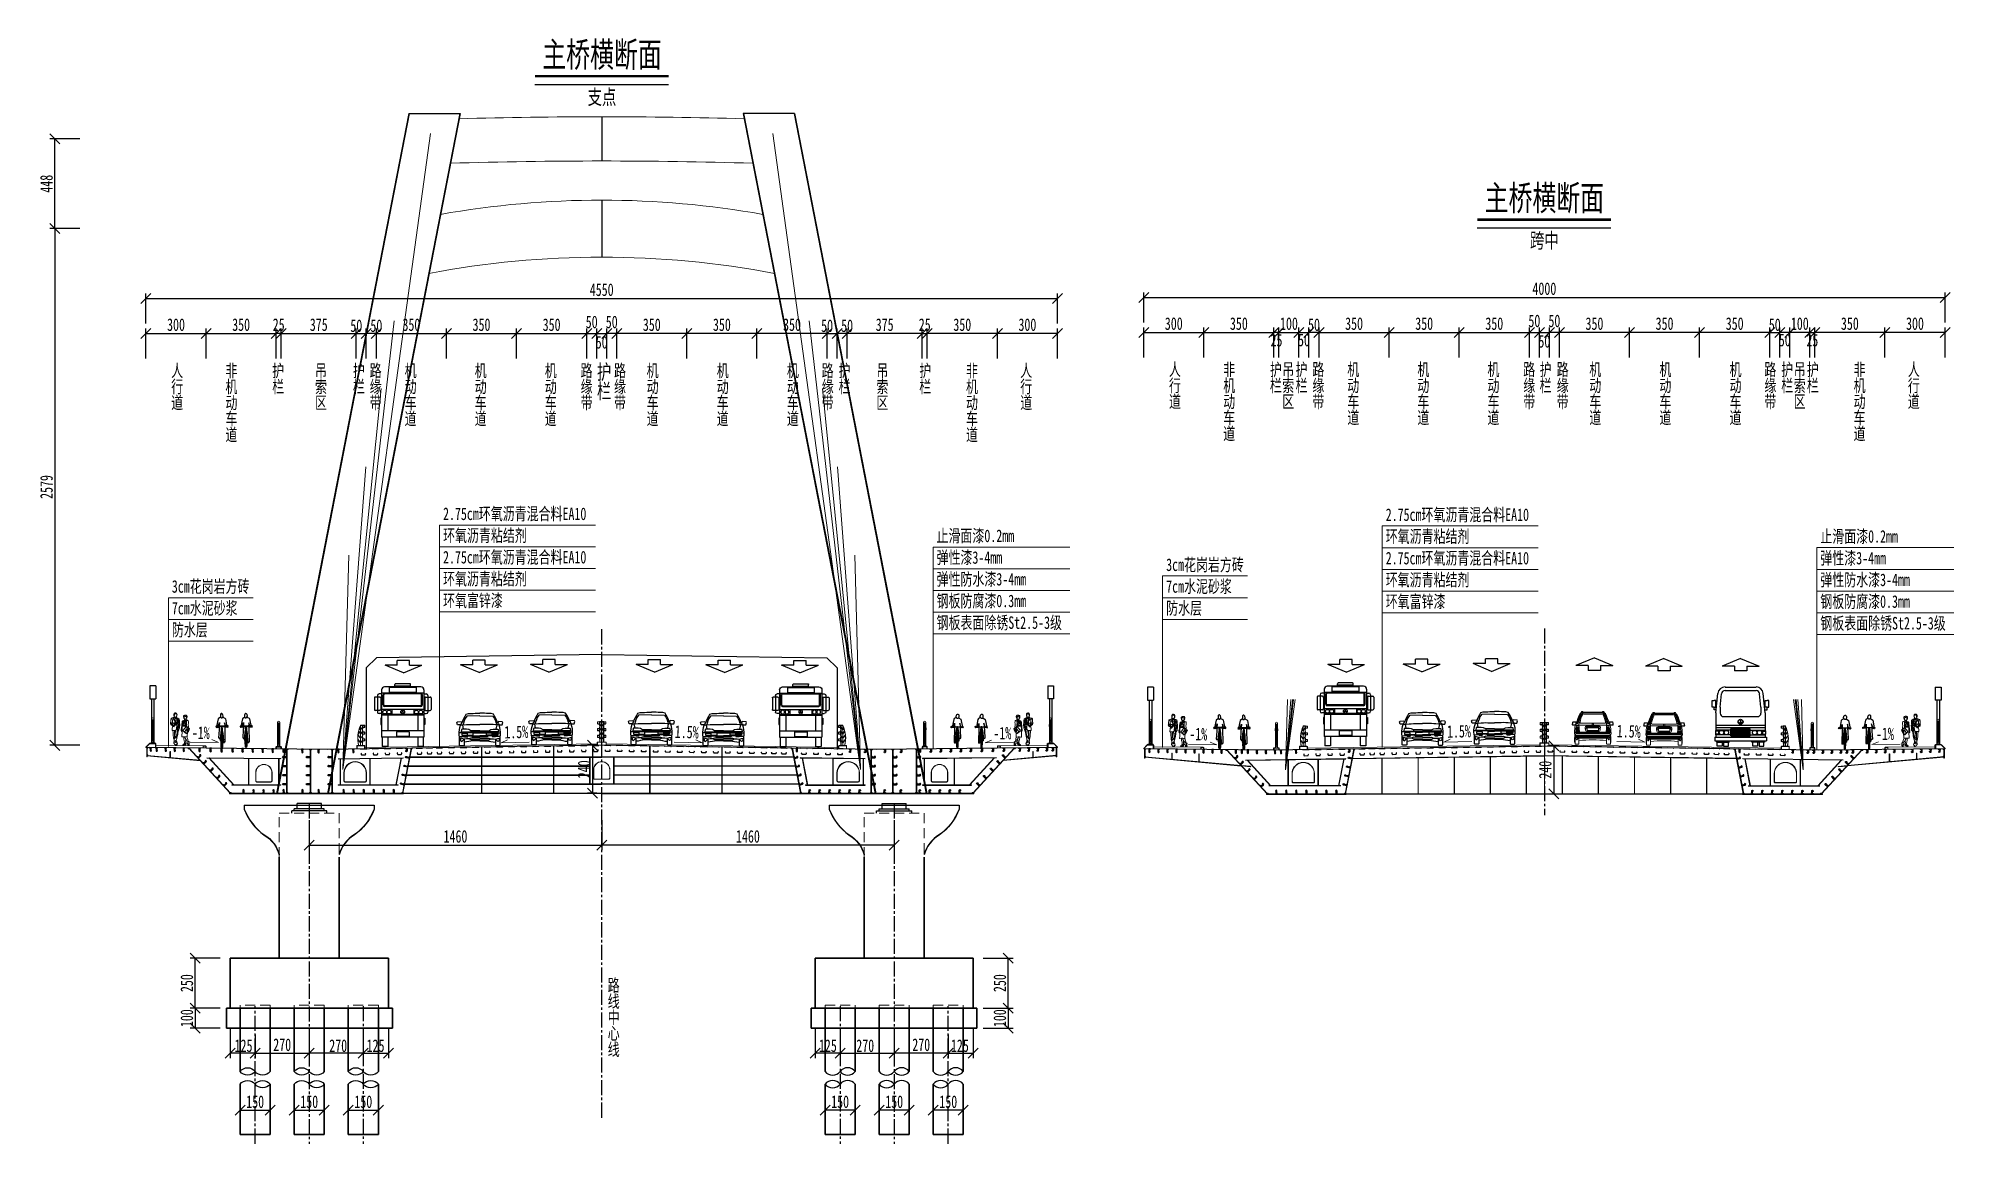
# Model space of a CAD drawing. Extents: x -2611510 to 954358, y -247163 to 181535.
# Drawn here: x 764266 to 859880, y 21598 to 76767 of the extents above; entities that cross this region are included whole.
import ezdxf
from ezdxf.enums import TextEntityAlignment as Align

# ---------------------------------------------------------------- set-up
doc = ezdxf.new("R2010")
doc.units = 0
for name, pattern in [('ACAD_ISO08W100', [36, 24, -3, 6, -3]), ('CENTER', [2, 1.25, -0.25, 0.25, -0.25]), ('CENTER2', [1.125, 0.75, -0.125, 0.125, -0.125]), ('CONTINOUS', [0]), ('DASH', [0.35, 0.25, -0.1]), ('DASHED', [0.75, 0.5, -0.25])]:
    doc.linetypes.add(name, pattern=pattern)
doc.layers.get('Defpoints').update_dxf_attribs({"color": 8})
for name, color, linetype in [('.灯具', 3, 'Continuous'), ('Dim', 4, 'Continuous'), ('HZ', 2, 'Continuous'), ('H路灯', 7, 'Continuous'), ('PP-COM', 7, 'Continuous'), ('地铁', 4, 'Continuous'), ('汽车', 150, 'Continuous'), ('车', 4, 'Continuous')]:
    doc.layers.add(name, color=color, linetype=linetype)
for name, color, linetype, lineweight in [('PEOPLE', 1, 'Continuous', 0), ('中心线', 2, 'CENTER', 15), ('文字', 7, 'Continuous', 15), ('标注', 3, 'Continuous', 18), ('短虚线', 3, 'DASHED', 15), ('粗线', 3, 'Continuous', 35), ('细实线', 7, 'Continuous', 15), ('钢板粗线', 1, 'Continuous', 25), ('钢板细线', 6, 'Continuous', 15)]:
    doc.layers.add(name, color=color, linetype=linetype, lineweight=lineweight)
doc.layers.add('辅助线', color=7, linetype='Continuous', lineweight=15, plot=False)
doc.styles.add('fs', font='仿宋_GB2312.TTF', dxfattribs={"width": 0.7})
doc.styles.get("Standard").update_dxf_attribs({"font": '仿宋_GB2312.TTF', "width": 0.7})
doc.dimstyles.new('250-1', dxfattribs={"dimscale": 250, "dimtxt": 2.5, "dimasz": 2, "dimexe": 1, "dimexo": 1, "dimgap": 0, "dimtad": 0, "dimdec": 0, "dimlfac": 0.1, "dimrnd": 0.1, "dimzin": 12, "dimdsep": 46, "dimtxsty": 'Standard', "dimblk": 'OBLIQUE', "dimcen": -1, "dimclrd": 4, "dimclre": 256, "dimclrt": 4, "dimadec": 4, "dimazin": 0, "dimtp": 2, "dimtm": 3, "dimtfac": 0.5, "dimtdec": 0, "dimtmove": 2, "dimatfit": 3, "dimldrblk": 'OBLIQUE', "dimfxl": 5, "dimfxlon": 1, "dimtvp": 0.7, "dimtolj": 1, "dimtzin": 12, "dimarcsym": 0})

msp = doc.modelspace()

# ---------------------------------------------------------------- texts
at = {"style": 'fs', "width": 0.7}
for p in [(792404.1, 75331.4), (839446.7, 68172.1)]:
    msp.add_text('主桥横断面', height=1250, dxfattribs=at).set_placement(p, align=Align.CENTER)
at = {"layer": '标注', "color": 7, "style": 'fs', "width": 0.7}
for s, p in [('支点', (792404.1, 73465.7)), ('跨中', (839446.7, 66306.3))]:
    msp.add_text(s, height=750, rotation=359.999998, dxfattribs=at).set_placement(p, align=Align.CENTER)
for s, rotation, p in [('2.75cm环氧沥青混合料EA10', 359.999998, (784470.1, 52724.7)), ('2.75cm环氧沥青混合料EA10', 359.999998, (831527.1, 52678.3)), ('环氧沥青粘结剂', 359.999998, (784470.1, 51641.3)), ('止滑面漆0.2mm', 359.999998, (809105, 51626.2)), ('环氧沥青粘结剂', 359.999998, (831527.1, 51595)), ('止滑面漆0.2mm', 359.999998, (853222.4, 51595.4)), ('2.75cm环氧沥青混合料EA10', 359.999998, (784470.1, 50558)), ('弹性漆3-4mm', 359.999998, (809105, 50542.9)), ('3cm花岗岩方砖', 359.999998, (820567.1, 50181.1)), ('2.75cm环氧沥青混合料EA10', 359.999998, (831527.1, 50511.7)), ('弹性漆3-4mm', 359.999998, (853222.4, 50512.1)), ('3cm花岗岩方砖', 359.999998, (770932.4, 49097.8)), ('环氧沥青粘结剂', 359.999998, (784470.1, 49474.7)), ('弹性防水漆3-4mm', 359.999998, (809105, 49459.5)), ('7cm水泥砂浆', 359.999998, (820567.1, 49097.8)), ('环氧沥青粘结剂', 359.999998, (831527.1, 49428.3)), ('弹性防水漆3-4mm', 359.999998, (853222.4, 49428.7)), ('环氧富锌漆', 359.999998, (784470.1, 48391.3)), ('钢板防腐漆0.3mm', 359.999998, (809105, 48376.2)), ('环氧富锌漆', 359.999998, (831527.1, 48345)), ('钢板防腐漆0.3mm', 359.999998, (853222.4, 48345.4)), ('7cm水泥砂浆', 359.999998, (770932.4, 48014.4)), ('钢板表面除锈St2.5-3级', 359.999998, (809105, 47292.9)), ('防水层', 359.999998, (820567.1, 48014.4)), ('钢板表面除锈St2.5-3级', 359.999998, (853222.4, 47262.1)), ('防水层', 359.999998, (770932.4, 46931.1)), ('-1%%%', 359.210104, (771925.9, 41807.1)), ('1.5%%%', 1.678985, (787537.5, 41818.9)), ('1.5%%%', 358.321015, (796031.9, 41854.4)), ('-1%%%', 0.789896, (811945.8, 41769.3)), ('-1%%%', 358.827359, (821715.4, 41741.9)), ('1.5%%%', 1.678985, (834594.5, 41852.1)), ('1.5%%%', 358.321015, (843055.7, 41888.6)), ('-1%%%', 0.928051, (856006.6, 41734.6))]:
    msp.add_text(s, height=625, rotation=rotation, dxfattribs=at).set_placement(p)
at = {"layer": '标注', "color": 7, "line_spacing_factor": 0.768, "style": 'fs'}
for s, insert, char_height, attachment_point, rotation in [('人\\P行\\P道', (770899.1, 60494.9), 625, 1, 359.999998), ('非\\P机\\P动\\P车\\P道', (773608.4, 60494.9), 625, 1, 359.999998), ('护\\P栏', (775940.5, 60494.9), 625, 1, 359.999998), ('吊\\P索\\P区', (778079.3, 60494.9), 625, 1, 359.999998), ('护\\P栏', (779969.6, 60494.9), 625, 1, 359.999998), ('路\\P缘\\P带', (780809, 60494.9), 625, 1, 359.999998), ('机\\P动\\P车\\P道', (782550.1, 60494.9), 625, 1, 359.999998), ('机\\P动\\P车\\P道', (786050.1, 60494.9), 625, 1, 359.999998), ('机\\P动\\P车\\P道', (789550.1, 60494.9), 625, 1, 359.999998), ('路\\P缘\\P带', (791338.1, 60494.9), 625, 1, 359.999998), ('护\\P栏', (792152.8, 60494.9), 750, 1, 359.999998), ('路\\P缘\\P带', (793602.6, 60494.9), 625, 3, 0.000002), ('机\\P动\\P车\\P道', (795229.6, 60494.9), 625, 3, 0.000002), ('机\\P动\\P车\\P道', (798729.6, 60494.9), 625, 3, 0.000002), ('机\\P动\\P车\\P道', (802229.6, 60494.9), 625, 3, 0.000002), ('路\\P缘\\P带', (803970.7, 60494.9), 625, 3, 0.000002), ('护\\P栏', (804810.1, 60494.9), 625, 3, 0.000002), ('吊\\P索\\P区', (806700.4, 60494.9), 625, 3, 0.000002), ('护\\P栏', (808839.2, 60494.9), 625, 3, 0.000002), ('非\\P机\\P动\\P车\\P道', (811171.3, 60494.9), 625, 3, 0.000002), ('人\\P行\\P道', (813880.6, 60494.9), 625, 3, 0.000002), ('人\\P行\\P道', (820705.9, 60548.4), 625, 1, 359.999998), ('非\\P机\\P动\\P车\\P道', (823415.2, 60548.4), 625, 1, 359.999998), ('护\\P栏', (825747.4, 60548.4), 625, 1, 359.999998), ('吊\\P索\\P区', (826361.8, 60548.4), 625, 1, 359.999998), ('护\\P栏', (827026.5, 60548.4), 625, 1, 359.999998), ('路\\P缘\\P带', (827865.9, 60548.4), 625, 1, 359.999998), ('机\\P动\\P车\\P道', (829606.9, 60548.4), 625, 1, 359.999998), ('机\\P动\\P车\\P道', (833106.9, 60548.4), 625, 1, 359.999998), ('机\\P动\\P车\\P道', (836606.9, 60548.4), 625, 1, 359.999998), ('路\\P缘\\P带', (838394.9, 60548.4), 625, 1, 359.999998), ('护\\P栏', (839209.7, 60548.4), 625, 1, 359.999998), ('路\\P缘\\P带', (840659.5, 60548.4), 625, 3, 0.000002), ('机\\P动\\P车\\P道', (842286.5, 60548.4), 625, 3, 0.000002), ('机\\P动\\P车\\P道', (845786.5, 60548.4), 625, 3, 0.000002), ('机\\P动\\P车\\P道', (849286.5, 60548.4), 625, 3, 0.000002), ('路\\P缘\\P带', (851027.5, 60548.4), 625, 3, 0.000002), ('护\\P栏', (851866.9, 60548.4), 625, 3, 0.000002), ('吊\\P索\\P区', (852492.2, 60548.4), 625, 3, 0.000002), ('护\\P栏', (853146, 60548.4), 625, 3, 0.000002), ('非\\P机\\P动\\P车\\P道', (855478.2, 60548.4), 625, 3, 0.000002), ('人\\P行\\P道', (858187.5, 60548.4), 625, 3, 0.000002), ('路\\P线\\P中\\P心\\P线', (792690.3, 29817.4), 625, 1, 359.999998)]:
    msp.add_mtext(s, dxfattribs=dict(at, insert=insert, char_height=char_height, attachment_point=attachment_point, rotation=rotation))

# ---------------------------------------------------------------- blocks, each defined once
blk = doc.blocks.new('_Oblique')
at = {"color": 0, "linetype": 'ByBlock', "lineweight": -2}
blk.add_line((-0.5, -0.5), (0.5, 0.5), dxfattribs=at)
blk = doc.blocks.new('*D250')
at = {"layer": 'Defpoints', "color": 0, "transparency": 16777216}
for p in [(822447, 62088), (819447, 60264), (822447, 60264)]:
    blk.add_point(p, dxfattribs=at)
at = {"layer": 'Dim', "lineweight": -2, "transparency": 16777216}
for p, q in [((819447, 60838), (819447, 62338)), ((822447, 60838), (822447, 62338))]:
    blk.add_line(p, q, dxfattribs=at)
at = {"layer": 'Dim', "color": 4, "lineweight": -2, "transparency": 16777216}
blk.add_line((819447, 62088), (822447, 62088), dxfattribs=at)
at = {"layer": 'Dim', "color": 4, "lineweight": -2, "transparency": 16777216, "xscale": 500, "yscale": 500, "zscale": 500, "rotation": 180}
blk.add_blockref('_Oblique', (819447, 62088), dxfattribs=at)
at = {"layer": 'Dim', "color": 4, "lineweight": -2, "transparency": 16777216, "xscale": 500, "yscale": 500, "zscale": 500}
blk.add_blockref('_Oblique', (822447, 62088), dxfattribs=at)
at = {"layer": 'Dim', "color": 4, "transparency": 16777216, "insert": (820947, 62525), "char_height": 625, "attachment_point": 5}
blk.add_mtext('\\A1;300', dxfattribs=at)
blk = doc.blocks.new('*D251')
at = {"layer": 'Defpoints', "color": 0, "transparency": 16777216}
for p in [(838697, 62087), (835197, 60264), (838697, 60264)]:
    blk.add_point(p, dxfattribs=at)
at = {"layer": 'Dim', "lineweight": -2, "transparency": 16777216}
for p, q in [((835197, 60837), (835197, 62337)), ((838697, 60837), (838697, 62337))]:
    blk.add_line(p, q, dxfattribs=at)
at = {"layer": 'Dim', "color": 4, "lineweight": -2, "transparency": 16777216}
blk.add_line((835197, 62087), (838697, 62087), dxfattribs=at)
at = {"layer": 'Dim', "color": 4, "lineweight": -2, "transparency": 16777216, "xscale": 500, "yscale": 500, "zscale": 500, "rotation": 180}
blk.add_blockref('_Oblique', (835197, 62087), dxfattribs=at)
at = {"layer": 'Dim', "color": 4, "lineweight": -2, "transparency": 16777216, "xscale": 500, "yscale": 500, "zscale": 500}
blk.add_blockref('_Oblique', (838697, 62087), dxfattribs=at)
at = {"layer": 'Dim', "color": 4, "transparency": 16777216, "insert": (836947, 62524), "char_height": 625, "attachment_point": 5}
blk.add_mtext('\\A1;350', dxfattribs=at)
blk = doc.blocks.new('*D252')
at = {"layer": 'Defpoints', "color": 0, "transparency": 16777216}
for p in [(825947, 62088), (822447, 60264), (825947, 60264)]:
    blk.add_point(p, dxfattribs=at)
at = {"layer": 'Dim', "lineweight": -2, "transparency": 16777216}
for p, q in [((822447, 60838), (822447, 62338)), ((825947, 60838), (825947, 62338))]:
    blk.add_line(p, q, dxfattribs=at)
at = {"layer": 'Dim', "color": 4, "lineweight": -2, "transparency": 16777216}
blk.add_line((822447, 62088), (825947, 62088), dxfattribs=at)
at = {"layer": 'Dim', "color": 4, "lineweight": -2, "transparency": 16777216, "xscale": 500, "yscale": 500, "zscale": 500, "rotation": 180}
blk.add_blockref('_Oblique', (822447, 62088), dxfattribs=at)
at = {"layer": 'Dim', "color": 4, "lineweight": -2, "transparency": 16777216, "xscale": 500, "yscale": 500, "zscale": 500}
blk.add_blockref('_Oblique', (825947, 62088), dxfattribs=at)
at = {"layer": 'Dim', "color": 4, "transparency": 16777216, "insert": (824197, 62525), "char_height": 625, "attachment_point": 5}
blk.add_mtext('\\A1;350', dxfattribs=at)
blk = doc.blocks.new('*D253')
at = {"layer": 'Defpoints', "color": 0, "transparency": 16777216}
for p in [(839697, 62086), (839197, 60264), (839697, 60264)]:
    blk.add_point(p, dxfattribs=at)
at = {"layer": 'Dim', "lineweight": -2, "transparency": 16777216}
for p, q in [((839197, 60836), (839197, 62336)), ((839697, 60836), (839697, 62336))]:
    blk.add_line(p, q, dxfattribs=at)
at = {"layer": 'Dim', "color": 4, "lineweight": -2, "transparency": 16777216}
blk.add_line((839197, 62086), (839697, 62086), dxfattribs=at)
at = {"layer": 'Dim', "color": 4, "lineweight": -2, "transparency": 16777216, "xscale": 500, "yscale": 500, "zscale": 500, "rotation": 180}
blk.add_blockref('_Oblique', (839197, 62086), dxfattribs=at)
at = {"layer": 'Dim', "color": 4, "lineweight": -2, "transparency": 16777216, "xscale": 500, "yscale": 500, "zscale": 500}
blk.add_blockref('_Oblique', (839697, 62086), dxfattribs=at)
at = {"layer": 'Dim', "color": 4, "transparency": 16777216, "insert": (839447, 61637), "char_height": 625, "attachment_point": 5}
blk.add_mtext('\\A1;50', dxfattribs=at)
blk = doc.blocks.new('*D254')
at = {"layer": 'Defpoints', "color": 0, "transparency": 16777216}
for p in [(835197, 62087), (831697, 60264), (835197, 60264)]:
    blk.add_point(p, dxfattribs=at)
at = {"layer": 'Dim', "lineweight": -2, "transparency": 16777216}
for p, q in [((831697, 60837), (831697, 62337)), ((835197, 60837), (835197, 62337))]:
    blk.add_line(p, q, dxfattribs=at)
at = {"layer": 'Dim', "color": 4, "lineweight": -2, "transparency": 16777216}
blk.add_line((831697, 62087), (835197, 62087), dxfattribs=at)
at = {"layer": 'Dim', "color": 4, "lineweight": -2, "transparency": 16777216, "xscale": 500, "yscale": 500, "zscale": 500, "rotation": 180}
blk.add_blockref('_Oblique', (831697, 62087), dxfattribs=at)
at = {"layer": 'Dim', "color": 4, "lineweight": -2, "transparency": 16777216, "xscale": 500, "yscale": 500, "zscale": 500}
blk.add_blockref('_Oblique', (835197, 62087), dxfattribs=at)
at = {"layer": 'Dim', "color": 4, "transparency": 16777216, "insert": (833447, 62524), "char_height": 625, "attachment_point": 5}
blk.add_mtext('\\A1;350', dxfattribs=at)
blk = doc.blocks.new('*D255')
at = {"layer": 'Defpoints', "color": 0, "transparency": 16777216}
for p in [(831697, 62087), (828197, 60264), (831697, 60264)]:
    blk.add_point(p, dxfattribs=at)
at = {"layer": 'Dim', "lineweight": -2, "transparency": 16777216}
for p, q in [((828197, 60837), (828197, 62337)), ((831697, 60837), (831697, 62337))]:
    blk.add_line(p, q, dxfattribs=at)
at = {"layer": 'Dim', "color": 4, "lineweight": -2, "transparency": 16777216}
blk.add_line((828197, 62087), (831697, 62087), dxfattribs=at)
at = {"layer": 'Dim', "color": 4, "lineweight": -2, "transparency": 16777216, "xscale": 500, "yscale": 500, "zscale": 500, "rotation": 180}
blk.add_blockref('_Oblique', (828197, 62087), dxfattribs=at)
at = {"layer": 'Dim', "color": 4, "lineweight": -2, "transparency": 16777216, "xscale": 500, "yscale": 500, "zscale": 500}
blk.add_blockref('_Oblique', (831697, 62087), dxfattribs=at)
at = {"layer": 'Dim', "color": 4, "transparency": 16777216, "insert": (829947, 62524), "char_height": 625, "attachment_point": 5}
blk.add_mtext('\\A1;350', dxfattribs=at)
blk = doc.blocks.new('*D256')
at = {"layer": 'Defpoints', "color": 0, "transparency": 16777216}
for p in [(827197, 62087), (826197, 60264), (827197, 60264)]:
    blk.add_point(p, dxfattribs=at)
at = {"layer": 'Dim', "lineweight": -2, "transparency": 16777216}
for p, q in [((826197, 60837), (826197, 62337)), ((827197, 60837), (827197, 62337))]:
    blk.add_line(p, q, dxfattribs=at)
at = {"layer": 'Dim', "color": 4, "lineweight": -2, "transparency": 16777216}
blk.add_line((826197, 62087), (827197, 62087), dxfattribs=at)
at = {"layer": 'Dim', "color": 4, "lineweight": -2, "transparency": 16777216, "xscale": 500, "yscale": 500, "zscale": 500, "rotation": 180}
blk.add_blockref('_Oblique', (826197, 62087), dxfattribs=at)
at = {"layer": 'Dim', "color": 4, "lineweight": -2, "transparency": 16777216, "xscale": 500, "yscale": 500, "zscale": 500}
blk.add_blockref('_Oblique', (827197, 62087), dxfattribs=at)
at = {"layer": 'Dim', "color": 4, "transparency": 16777216, "insert": (826697, 62524), "char_height": 625, "attachment_point": 5}
blk.add_mtext('\\A1;100', dxfattribs=at)
blk = doc.blocks.new('*D257')
at = {"layer": 'Defpoints', "color": 0, "transparency": 16777216}
for p in [(840197, 62087), (840197, 60264), (843697, 60264)]:
    blk.add_point(p, dxfattribs=at)
at = {"layer": 'Dim', "lineweight": -2, "transparency": 16777216}
for p, q in [((840197, 60837), (840197, 62337)), ((843697, 60837), (843697, 62337))]:
    blk.add_line(p, q, dxfattribs=at)
at = {"layer": 'Dim', "color": 4, "lineweight": -2, "transparency": 16777216}
blk.add_line((843697, 62087), (840197, 62087), dxfattribs=at)
at = {"layer": 'Dim', "color": 4, "lineweight": -2, "transparency": 16777216, "xscale": 500, "yscale": 500, "zscale": 500, "rotation": 180}
blk.add_blockref('_Oblique', (840197, 62087), dxfattribs=at)
at = {"layer": 'Dim', "color": 4, "lineweight": -2, "transparency": 16777216, "xscale": 500, "yscale": 500, "zscale": 500}
blk.add_blockref('_Oblique', (843697, 62087), dxfattribs=at)
at = {"layer": 'Dim', "color": 4, "transparency": 16777216, "insert": (841947, 62524), "char_height": 625, "attachment_point": 5}
blk.add_mtext('\\A1;350', dxfattribs=at)
blk = doc.blocks.new('*D258')
at = {"layer": 'Defpoints', "color": 0, "transparency": 16777216}
for p in [(843697, 62087), (843697, 60264), (847197, 60264)]:
    blk.add_point(p, dxfattribs=at)
at = {"layer": 'Dim', "lineweight": -2, "transparency": 16777216}
for p, q in [((843697, 60837), (843697, 62337)), ((847197, 60837), (847197, 62337))]:
    blk.add_line(p, q, dxfattribs=at)
at = {"layer": 'Dim', "color": 4, "lineweight": -2, "transparency": 16777216}
blk.add_line((847197, 62087), (843697, 62087), dxfattribs=at)
at = {"layer": 'Dim', "color": 4, "lineweight": -2, "transparency": 16777216, "xscale": 500, "yscale": 500, "zscale": 500, "rotation": 180}
blk.add_blockref('_Oblique', (843697, 62087), dxfattribs=at)
at = {"layer": 'Dim', "color": 4, "lineweight": -2, "transparency": 16777216, "xscale": 500, "yscale": 500, "zscale": 500}
blk.add_blockref('_Oblique', (847197, 62087), dxfattribs=at)
at = {"layer": 'Dim', "color": 4, "transparency": 16777216, "insert": (845447, 62524), "char_height": 625, "attachment_point": 5}
blk.add_mtext('\\A1;350', dxfattribs=at)
blk = doc.blocks.new('*D259')
at = {"layer": 'Defpoints', "color": 0, "transparency": 16777216}
for p in [(827697, 62087), (827197, 60264), (827697, 60264)]:
    blk.add_point(p, dxfattribs=at)
at = {"layer": 'Dim', "lineweight": -2, "transparency": 16777216}
for p, q in [((827197, 60837), (827197, 62337)), ((827697, 60837), (827697, 62337))]:
    blk.add_line(p, q, dxfattribs=at)
at = {"layer": 'Dim', "color": 4, "lineweight": -2, "transparency": 16777216}
blk.add_line((827197, 62087), (827697, 62087), dxfattribs=at)
at = {"layer": 'Dim', "color": 4, "lineweight": -2, "transparency": 16777216, "xscale": 500, "yscale": 500, "zscale": 500, "rotation": 180}
blk.add_blockref('_Oblique', (827197, 62087), dxfattribs=at)
at = {"layer": 'Dim', "color": 4, "lineweight": -2, "transparency": 16777216, "xscale": 500, "yscale": 500, "zscale": 500}
blk.add_blockref('_Oblique', (827697, 62087), dxfattribs=at)
at = {"layer": 'Dim', "color": 4, "transparency": 16777216, "insert": (827447, 61703), "char_height": 625, "attachment_point": 5}
blk.add_mtext('\\A1;50', dxfattribs=at)
blk = doc.blocks.new('*D260')
at = {"layer": 'Defpoints', "color": 0, "transparency": 16777216}
for p in [(859447, 63831), (819447, 60264), (859447, 60264)]:
    blk.add_point(p, dxfattribs=at)
at = {"layer": 'Dim', "lineweight": -2, "transparency": 16777216}
for p, q in [((819447, 62581), (819447, 64081)), ((859447, 62581), (859447, 64081))]:
    blk.add_line(p, q, dxfattribs=at)
at = {"layer": 'Dim', "color": 4, "lineweight": -2, "transparency": 16777216}
blk.add_line((819447, 63831), (859447, 63831), dxfattribs=at)
at = {"layer": 'Dim', "color": 4, "lineweight": -2, "transparency": 16777216, "xscale": 500, "yscale": 500, "zscale": 500, "rotation": 180}
blk.add_blockref('_Oblique', (819447, 63831), dxfattribs=at)
at = {"layer": 'Dim', "color": 4, "lineweight": -2, "transparency": 16777216, "xscale": 500, "yscale": 500, "zscale": 500}
blk.add_blockref('_Oblique', (859447, 63831), dxfattribs=at)
at = {"layer": 'Dim', "color": 4, "transparency": 16777216, "insert": (839447, 64269), "char_height": 625, "attachment_point": 5}
blk.add_mtext('\\A1;4000', dxfattribs=at)
blk = doc.blocks.new('*D261')
at = {"layer": 'Defpoints', "color": 0, "transparency": 16777216}
for p in [(825947, 62088), (825947, 60264), (826197, 60264)]:
    blk.add_point(p, dxfattribs=at)
at = {"layer": 'Dim', "lineweight": -2, "transparency": 16777216}
for p, q in [((825947, 60838), (825947, 62338)), ((826197, 60838), (826197, 62338))]:
    blk.add_line(p, q, dxfattribs=at)
at = {"layer": 'Dim', "color": 4, "lineweight": -2, "transparency": 16777216}
blk.add_line((826197, 62088), (825947, 62088), dxfattribs=at)
at = {"layer": 'Dim', "color": 4, "lineweight": -2, "transparency": 16777216, "xscale": 500, "yscale": 500, "zscale": 500, "rotation": 180}
blk.add_blockref('_Oblique', (825947, 62088), dxfattribs=at)
at = {"layer": 'Dim', "color": 4, "lineweight": -2, "transparency": 16777216, "xscale": 500, "yscale": 500, "zscale": 500}
blk.add_blockref('_Oblique', (826197, 62088), dxfattribs=at)
at = {"layer": 'Dim', "color": 4, "transparency": 16777216, "insert": (826072, 61694), "char_height": 625, "attachment_point": 5}
blk.add_mtext('\\A1;25', dxfattribs=at)
blk = doc.blocks.new('*D262')
at = {"layer": 'Defpoints', "color": 0, "transparency": 16777216}
for p in [(847197, 62087), (847197, 60264), (850697, 60264)]:
    blk.add_point(p, dxfattribs=at)
at = {"layer": 'Dim', "lineweight": -2, "transparency": 16777216}
for p, q in [((847197, 60837), (847197, 62337)), ((850697, 60837), (850697, 62337))]:
    blk.add_line(p, q, dxfattribs=at)
at = {"layer": 'Dim', "color": 4, "lineweight": -2, "transparency": 16777216}
blk.add_line((850697, 62087), (847197, 62087), dxfattribs=at)
at = {"layer": 'Dim', "color": 4, "lineweight": -2, "transparency": 16777216, "xscale": 500, "yscale": 500, "zscale": 500, "rotation": 180}
blk.add_blockref('_Oblique', (847197, 62087), dxfattribs=at)
at = {"layer": 'Dim', "color": 4, "lineweight": -2, "transparency": 16777216, "xscale": 500, "yscale": 500, "zscale": 500}
blk.add_blockref('_Oblique', (850697, 62087), dxfattribs=at)
at = {"layer": 'Dim', "color": 4, "transparency": 16777216, "insert": (848947, 62524), "char_height": 625, "attachment_point": 5}
blk.add_mtext('\\A1;350', dxfattribs=at)
blk = doc.blocks.new('*D263')
at = {"layer": 'Defpoints', "color": 0, "transparency": 16777216}
for p in [(856447, 62088), (856447, 60264), (859447, 60264)]:
    blk.add_point(p, dxfattribs=at)
at = {"layer": 'Dim', "lineweight": -2, "transparency": 16777216}
for p, q in [((856447, 60838), (856447, 62338)), ((859447, 60838), (859447, 62338))]:
    blk.add_line(p, q, dxfattribs=at)
at = {"layer": 'Dim', "color": 4, "lineweight": -2, "transparency": 16777216}
blk.add_line((859447, 62088), (856447, 62088), dxfattribs=at)
at = {"layer": 'Dim', "color": 4, "lineweight": -2, "transparency": 16777216, "xscale": 500, "yscale": 500, "zscale": 500, "rotation": 180}
blk.add_blockref('_Oblique', (856447, 62088), dxfattribs=at)
at = {"layer": 'Dim', "color": 4, "lineweight": -2, "transparency": 16777216, "xscale": 500, "yscale": 500, "zscale": 500}
blk.add_blockref('_Oblique', (859447, 62088), dxfattribs=at)
at = {"layer": 'Dim', "color": 4, "transparency": 16777216, "insert": (857947, 62525), "char_height": 625, "attachment_point": 5}
blk.add_mtext('\\A1;300', dxfattribs=at)
blk = doc.blocks.new('*D264')
at = {"layer": 'Defpoints', "color": 0, "transparency": 16777216}
for p in [(852947, 62088), (852947, 60264), (856447, 60264)]:
    blk.add_point(p, dxfattribs=at)
at = {"layer": 'Dim', "lineweight": -2, "transparency": 16777216}
for p, q in [((852947, 60838), (852947, 62338)), ((856447, 60838), (856447, 62338))]:
    blk.add_line(p, q, dxfattribs=at)
at = {"layer": 'Dim', "color": 4, "lineweight": -2, "transparency": 16777216}
blk.add_line((856447, 62088), (852947, 62088), dxfattribs=at)
at = {"layer": 'Dim', "color": 4, "lineweight": -2, "transparency": 16777216, "xscale": 500, "yscale": 500, "zscale": 500, "rotation": 180}
blk.add_blockref('_Oblique', (852947, 62088), dxfattribs=at)
at = {"layer": 'Dim', "color": 4, "lineweight": -2, "transparency": 16777216, "xscale": 500, "yscale": 500, "zscale": 500}
blk.add_blockref('_Oblique', (856447, 62088), dxfattribs=at)
at = {"layer": 'Dim', "color": 4, "transparency": 16777216, "insert": (854697, 62525), "char_height": 625, "attachment_point": 5}
blk.add_mtext('\\A1;350', dxfattribs=at)
blk = doc.blocks.new('*D265')
at = {"layer": 'Defpoints', "color": 0, "transparency": 16777216}
for p in [(851697, 62087), (851697, 60264), (852697, 60264)]:
    blk.add_point(p, dxfattribs=at)
at = {"layer": 'Dim', "lineweight": -2, "transparency": 16777216}
for p, q in [((851697, 60837), (851697, 62337)), ((852697, 60837), (852697, 62337))]:
    blk.add_line(p, q, dxfattribs=at)
at = {"layer": 'Dim', "color": 4, "lineweight": -2, "transparency": 16777216}
blk.add_line((852697, 62087), (851697, 62087), dxfattribs=at)
at = {"layer": 'Dim', "color": 4, "lineweight": -2, "transparency": 16777216, "xscale": 500, "yscale": 500, "zscale": 500, "rotation": 180}
blk.add_blockref('_Oblique', (851697, 62087), dxfattribs=at)
at = {"layer": 'Dim', "color": 4, "lineweight": -2, "transparency": 16777216, "xscale": 500, "yscale": 500, "zscale": 500}
blk.add_blockref('_Oblique', (852697, 62087), dxfattribs=at)
at = {"layer": 'Dim', "color": 4, "transparency": 16777216, "insert": (852197, 62524), "char_height": 625, "attachment_point": 5}
blk.add_mtext('\\A1;100', dxfattribs=at)
blk = doc.blocks.new('*D266')
at = {"layer": 'Defpoints', "color": 0, "transparency": 16777216}
for p in [(839197, 62086), (838697, 60264), (839197, 60264)]:
    blk.add_point(p, dxfattribs=at)
at = {"layer": 'Dim', "lineweight": -2, "transparency": 16777216}
for p, q in [((838697, 60836), (838697, 62336)), ((839197, 60836), (839197, 62336))]:
    blk.add_line(p, q, dxfattribs=at)
at = {"layer": 'Dim', "color": 4, "lineweight": -2, "transparency": 16777216}
blk.add_line((838697, 62086), (839197, 62086), dxfattribs=at)
at = {"layer": 'Dim', "color": 4, "lineweight": -2, "transparency": 16777216, "xscale": 500, "yscale": 500, "zscale": 500, "rotation": 180}
blk.add_blockref('_Oblique', (838697, 62086), dxfattribs=at)
at = {"layer": 'Dim', "color": 4, "lineweight": -2, "transparency": 16777216, "xscale": 500, "yscale": 500, "zscale": 500}
blk.add_blockref('_Oblique', (839197, 62086), dxfattribs=at)
at = {"layer": 'Dim', "color": 4, "transparency": 16777216, "insert": (838947, 62660), "char_height": 625, "attachment_point": 5}
blk.add_mtext('\\A1;50', dxfattribs=at)
blk = doc.blocks.new('*D267')
at = {"layer": 'Defpoints', "color": 0, "transparency": 16777216}
for p in [(839697, 62086), (839697, 60264), (840197, 60264)]:
    blk.add_point(p, dxfattribs=at)
at = {"layer": 'Dim', "lineweight": -2, "transparency": 16777216}
for p, q in [((839697, 60836), (839697, 62336)), ((840197, 60836), (840197, 62336))]:
    blk.add_line(p, q, dxfattribs=at)
at = {"layer": 'Dim', "color": 4, "lineweight": -2, "transparency": 16777216}
blk.add_line((840197, 62086), (839697, 62086), dxfattribs=at)
at = {"layer": 'Dim', "color": 4, "lineweight": -2, "transparency": 16777216, "xscale": 500, "yscale": 500, "zscale": 500, "rotation": 180}
blk.add_blockref('_Oblique', (839697, 62086), dxfattribs=at)
at = {"layer": 'Dim', "color": 4, "lineweight": -2, "transparency": 16777216, "xscale": 500, "yscale": 500, "zscale": 500}
blk.add_blockref('_Oblique', (840197, 62086), dxfattribs=at)
at = {"layer": 'Dim', "color": 4, "transparency": 16777216, "insert": (839947, 62660), "char_height": 625, "attachment_point": 5}
blk.add_mtext('\\A1;50', dxfattribs=at)
blk = doc.blocks.new('*D268')
at = {"layer": 'Defpoints', "color": 0, "transparency": 16777216}
for p in [(827697, 62087), (827697, 60264), (828197, 60264)]:
    blk.add_point(p, dxfattribs=at)
at = {"layer": 'Dim', "lineweight": -2, "transparency": 16777216}
for p, q in [((827697, 60837), (827697, 62337)), ((828197, 60837), (828197, 62337))]:
    blk.add_line(p, q, dxfattribs=at)
at = {"layer": 'Dim', "color": 4, "lineweight": -2, "transparency": 16777216}
blk.add_line((828197, 62087), (827697, 62087), dxfattribs=at)
at = {"layer": 'Dim', "color": 4, "lineweight": -2, "transparency": 16777216, "xscale": 500, "yscale": 500, "zscale": 500, "rotation": 180}
blk.add_blockref('_Oblique', (827697, 62087), dxfattribs=at)
at = {"layer": 'Dim', "color": 4, "lineweight": -2, "transparency": 16777216, "xscale": 500, "yscale": 500, "zscale": 500}
blk.add_blockref('_Oblique', (828197, 62087), dxfattribs=at)
at = {"layer": 'Dim', "color": 4, "transparency": 16777216, "insert": (827947, 62471), "char_height": 625, "attachment_point": 5}
blk.add_mtext('\\A1;50', dxfattribs=at)
blk = doc.blocks.new('*D269')
at = {"layer": 'Defpoints', "color": 0, "transparency": 16777216}
for p in [(851197, 62087), (851197, 60264), (851697, 60264)]:
    blk.add_point(p, dxfattribs=at)
at = {"layer": 'Dim', "lineweight": -2, "transparency": 16777216}
for p, q in [((851197, 60837), (851197, 62337)), ((851697, 60837), (851697, 62337))]:
    blk.add_line(p, q, dxfattribs=at)
at = {"layer": 'Dim', "color": 4, "lineweight": -2, "transparency": 16777216}
blk.add_line((851697, 62087), (851197, 62087), dxfattribs=at)
at = {"layer": 'Dim', "color": 4, "lineweight": -2, "transparency": 16777216, "xscale": 500, "yscale": 500, "zscale": 500, "rotation": 180}
blk.add_blockref('_Oblique', (851197, 62087), dxfattribs=at)
at = {"layer": 'Dim', "color": 4, "lineweight": -2, "transparency": 16777216, "xscale": 500, "yscale": 500, "zscale": 500}
blk.add_blockref('_Oblique', (851697, 62087), dxfattribs=at)
at = {"layer": 'Dim', "color": 4, "transparency": 16777216, "insert": (851447, 61703), "char_height": 625, "attachment_point": 5}
blk.add_mtext('\\A1;50', dxfattribs=at)
blk = doc.blocks.new('*D270')
at = {"layer": 'Defpoints', "color": 0, "transparency": 16777216}
for p in [(851197, 62087), (850697, 60264), (851197, 60264)]:
    blk.add_point(p, dxfattribs=at)
at = {"layer": 'Dim', "lineweight": -2, "transparency": 16777216}
for p, q in [((850697, 60837), (850697, 62337)), ((851197, 60837), (851197, 62337))]:
    blk.add_line(p, q, dxfattribs=at)
at = {"layer": 'Dim', "color": 4, "lineweight": -2, "transparency": 16777216}
blk.add_line((850697, 62087), (851197, 62087), dxfattribs=at)
at = {"layer": 'Dim', "color": 4, "lineweight": -2, "transparency": 16777216, "xscale": 500, "yscale": 500, "zscale": 500, "rotation": 180}
blk.add_blockref('_Oblique', (850697, 62087), dxfattribs=at)
at = {"layer": 'Dim', "color": 4, "lineweight": -2, "transparency": 16777216, "xscale": 500, "yscale": 500, "zscale": 500}
blk.add_blockref('_Oblique', (851197, 62087), dxfattribs=at)
at = {"layer": 'Dim', "color": 4, "transparency": 16777216, "insert": (850947, 62471), "char_height": 625, "attachment_point": 5}
blk.add_mtext('\\A1;50', dxfattribs=at)
blk = doc.blocks.new('*D271')
at = {"layer": 'Defpoints', "color": 0, "transparency": 16777216}
for p in [(852947, 62088), (852697, 60264), (852947, 60264)]:
    blk.add_point(p, dxfattribs=at)
at = {"layer": 'Dim', "lineweight": -2, "transparency": 16777216}
for p, q in [((852697, 60838), (852697, 62338)), ((852947, 60838), (852947, 62338))]:
    blk.add_line(p, q, dxfattribs=at)
at = {"layer": 'Dim', "color": 4, "lineweight": -2, "transparency": 16777216}
blk.add_line((852697, 62088), (852947, 62088), dxfattribs=at)
at = {"layer": 'Dim', "color": 4, "lineweight": -2, "transparency": 16777216, "xscale": 500, "yscale": 500, "zscale": 500, "rotation": 180}
blk.add_blockref('_Oblique', (852697, 62088), dxfattribs=at)
at = {"layer": 'Dim', "color": 4, "lineweight": -2, "transparency": 16777216, "xscale": 500, "yscale": 500, "zscale": 500}
blk.add_blockref('_Oblique', (852947, 62088), dxfattribs=at)
at = {"layer": 'Dim', "color": 4, "transparency": 16777216, "insert": (852822, 61697), "char_height": 625, "attachment_point": 5}
blk.add_mtext('\\A1;25', dxfattribs=at)
blk = doc.blocks.new('A$C3DE66DF3')
at = {"layer": '汽车', "color": 1}
for p, q in [((0.012, 1.038), (0, 1.02)), ((0, 1.02), (0.012, 0.999)), ((0.01, 0.989), (0.007, 0.985)), ((0.007, 0.985), (0.011, 0.982)), ((0.029, 0.993), (0.01, 0.989)), ((0.011, 0.982), (0.124, 0.997)), ((0.103, 1.033), (0.012, 1.038)), ((0.012, 0.999), (0.119, 1.007)), ((0.029, 0.993), (0.119, 1.007)), ((0.118, 1.395), (0.039, 1.016)), ((0.039, 1.016), (0.088, 0.977)), ((0.088, 0.977), (0.098, 0.997)), ((0.098, 0.997), (0.117, 1.036)), ((0.108, 1.045), (0.103, 1.033)), ((0.119, 1.044), (0.108, 1.045)), ((0.117, 1.036), (0.174, 1.212)), ((0.155, 1.034), (0.119, 1.044)), ((0.119, 1.007), (0.132, 1.041)), ((0.124, 0.997), (0.156, 1.003)), ((0.162, 1.008), (0.153, 0.86)), ((0.279, 1.038), (0.155, 1.034)), ((0.156, 1.003), (0.172, 1.016)), ((0.174, 1.212), (0.163, 1.034)), ((0.172, 1.016), (0.278, 1.014)), ((0.256, 0.938), (0.255, 0.921)), ((0.279, 0.946), (0.256, 0.938)), ((0.278, 1.014), (0.279, 0.946)), ((0.28, 1.043), (0.279, 1.038)), ((0.306, 1.042), (0.28, 1.043)), ((0.309, 0.946), (0.287, 0.943)), ((0.31, 1.038), (0.306, 1.042)), ((0.308, 1.014), (0.4, 1.019)), ((0.309, 0.946), (0.308, 1.014)), ((0.324, 0.935), (0.309, 0.946)), ((0.395, 1.037), (0.31, 1.038)), ((0.328, 0.9), (0.324, 0.935)), ((0.337, 1.482), (0.44, 1.43)), ((0.399, 1.047), (0.395, 1.037)), ((0.429, 1.059), (0.399, 1.047)), ((0.4, 1.019), (0.424, 1.007)), ((0.424, 1.007), (0.462, 0.999)), ((0.428, 1.201), (0.431, 1.059)), ((0.5, 1.011), (0.428, 1.201)), ((0.465, 1.057), (0.429, 1.059)), ((0.431, 1.005), (0.444, 0.261)), ((0.44, 1.43), (0.467, 1.393)), ((0.465, 1.034), (0.462, 1.049)), ((0.462, 1.049), (0.468, 1.03)), ((0.462, 0.999), (0.489, 1.003)), ((0.489, 1.051), (0.465, 1.057)), ((0.501, 1.013), (0.465, 1.034)), ((0.467, 1.393), (0.541, 1.011)), ((0.468, 1.03), (0.501, 1.013)), ((0.565, 1.057), (0.489, 1.051)), ((0.489, 1.003), (0.543, 1.005)), ((0.5, 1.011), (0.541, 1.011)), ((0.501, 1.013), (0.59, 1.017)), ((0.552, 1.014), (0.501, 1.013)), ((0.543, 1.005), (0.589, 0.986)), ((0.594, 0.998), (0.552, 1.014)), ((0.596, 1.048), (0.565, 1.057)), ((0.589, 0.986), (0.594, 0.998)), ((0.59, 1.017), (0.598, 1.025)), ((0.598, 1.025), (0.596, 1.048)), ((0.153, 0.86), (0.132, 0.477)), ((0.132, 0.477), (0.193, 0.453)), ((0.2, 0.46), (0.156, 0.459)), ((0.156, 0.459), (0.156, 0.445)), ((0.156, 0.445), (0.201, 0.446)), ((0.193, 0.453), (0.218, 0.493)), ((0.2, 0.46), (0.201, 0.45)), ((0.224, 0.455), (0.201, 0.454)), ((0.201, 0.45), (0.201, 0.446)), ((0.215, 0.45), (0.201, 0.45)), ((0.215, 0.45), (0.217, 0.348)), ((0.22, 0.356), (0.217, 0.348)), ((0.217, 0.348), (0.36, 0.346)), ((0.251, 0.863), (0.218, 0.564)), ((0.218, 0.564), (0.218, 0.493)), ((0.364, 0.356), (0.22, 0.356)), ((0.224, 0.455), (0.225, 0.356)), ((0.255, 0.732), (0.237, 0.691)), ((0.237, 0.691), (0.239, 0.323)), ((0.239, 0.323), (0.248, 0.325)), ((0.248, 0.325), (0.251, 0.66)), ((0.272, 0.863), (0.25, 0.862)), ((0.272, 0.863), (0.251, 0.863)), ((0.251, 0.66), (0.262, 0.704)), ((0.252, 0.227), (0.253, 0.355)), ((0.258, 0.06), (0.252, 0.227)), ((0.253, 0.355), (0.254, 0.605)), ((0.254, 0.605), (0.263, 0.661)), ((0.255, 0.921), (0.263, 0.892)), ((0.28, 0.747), (0.255, 0.732)), ((0.264, 0.018), (0.258, 0.06)), ((0.262, 0.704), (0.286, 0.725)), ((0.296, 0.889), (0.263, 0.892)), ((0.263, 0.892), (0.282, 0.889)), ((0.263, 0.892), (0.267, 0.879)), ((0.263, 0.661), (0.272, 0.7)), ((0.275, 0.777), (0.264, 0.764)), ((0.264, 0.764), (0.282, 0.76)), ((0.305, 0), (0.264, 0.018)), ((0.267, 0.879), (0.275, 0.856)), ((0.272, 0.7), (0.286, 0.715)), ((0.275, 0.856), (0.28, 0.814)), ((0.28, 0.814), (0.275, 0.777)), ((0.305, 0.76), (0.279, 0.758)), ((0.279, 0.758), (0.28, 0.747)), ((0.282, 0.889), (0.321, 0.888)), ((0.282, 0.76), (0.305, 0.76)), ((0.286, 0.725), (0.313, 0.721)), ((0.286, 0.715), (0.304, 0.711)), ((0.321, 0.888), (0.296, 0.889)), ((0.301, 0.596), (0.297, 0.35)), ((0.297, 0.35), (0.301, 0.066)), ((0.308, 0.667), (0.301, 0.596)), ((0.301, 0.066), (0.306, 0.033)), ((0.304, 0.711), (0.316, 0.698)), ((0.315, 0.011), (0.305, 0)), ((0.306, 0.033), (0.315, 0.011)), ((0.317, 0.678), (0.308, 0.667)), ((0.31, 0.781), (0.315, 0.864)), ((0.321, 0.766), (0.31, 0.781)), ((0.311, 0.761), (0.321, 0.766)), ((0.312, 0.749), (0.311, 0.761)), ((0.344, 0.729), (0.312, 0.749)), ((0.313, 0.721), (0.331, 0.693)), ((0.315, 0.864), (0.321, 0.888)), ((0.318, 0.864), (0.315, 0.864)), ((0.315, 0.864), (0.33, 0.862)), ((0.321, 0.036), (0.315, 0.011)), ((0.316, 0.698), (0.317, 0.678)), ((0.317, 0.678), (0.328, 0.581)), ((0.33, 0.868), (0.318, 0.864)), ((0.321, 0.888), (0.328, 0.9)), ((0.327, 0.074), (0.321, 0.036)), ((0.33, 0.363), (0.327, 0.074)), ((0.328, 0.581), (0.33, 0.363)), ((0.344, 0.729), (0.33, 0.868)), ((0.331, 0.693), (0.338, 0.324)), ((0.338, 0.324), (0.35, 0.325)), ((0.357, 0.683), (0.344, 0.729)), ((0.35, 0.325), (0.364, 0.533)), ((0.357, 0.249), (0.356, 0.349)), ((0.364, 0.533), (0.357, 0.683)), ((0.357, 0.249), (0.38, 0.25)), ((0.36, 0.346), (0.364, 0.356)), ((0.381, 0.376), (0.363, 0.545)), ((0.366, 0.255), (0.363, 0.356)), ((0.366, 0.255), (0.38, 0.254)), ((0.378, 0.316), (0.381, 0.376)), ((0.397, 0.261), (0.378, 0.316)), ((0.425, 0.259), (0.38, 0.259)), ((0.38, 0.254), (0.38, 0.259)), ((0.38, 0.244), (0.38, 0.254)), ((0.38, 0.244), (0.425, 0.245)), ((0.444, 0.261), (0.397, 0.261)), ((0.425, 0.245), (0.425, 0.259))]:
    blk.add_line(p, q, dxfattribs=at)
blk.add_lwpolyline([(0.231, 1.473), (0.118, 1.395)], dxfattribs=at)
blk.add_lwpolyline([(0.3, 1.442), (0.334, 1.474), (0.356, 1.524), (0.34, 1.597), (0.309, 1.633), (0.286, 1.651), (0.264, 1.651), (0.241, 1.637), (0.226, 1.619), (0.223, 1.569), (0.223, 1.505), (0.235, 1.469), (0.25, 1.442)], close=True, dxfattribs=at)
blk = doc.blocks.new('6')
at = {"layer": 'PEOPLE', "color": 155, "linetype": 'Continuous'}
for p, q in [((5291.73, -3074.27, -3.18), (5291.75, -3074.25, -3.18)), ((5291.73, -3074.34, -3.18), (5291.73, -3074.27, -3.18)), ((5291.75, -3074.33, -3.18), (5291.73, -3074.34, -3.18)), ((5291.75, -3074.33, -3.18), (5291.73, -3074.34, -3.18)), ((5291.73, -3074.34, -3.18), (5291.73, -3074.38, -3.18)), ((5291.75, -3074.25, -3.18), (5291.76, -3074.19, -3.18)), ((5291.76, -3074.35, -3.18), (5291.75, -3074.33, -3.18)), ((5291.76, -3074.35, -3.18), (5291.75, -3074.33, -3.18)), ((5291.76, -3074.19, -3.18), (5291.78, -3074.15, -3.18)), ((5291.78, -3074.15, -3.18), (5291.83, -3074.13, -3.18)), ((5291.79, -3074.3, -3.18), (5291.78, -3074.33, -3.18)), ((5291.79, -3074.3, -3.18), (5291.78, -3074.33, -3.18)), ((5291.78, -3074.33, -3.18), (5291.78, -3074.36, -3.18)), ((5291.78, -3074.33, -3.18), (5291.78, -3074.36, -3.18)), ((5291.8, -3074.28, -3.18), (5291.79, -3074.3, -3.18)), ((5291.8, -3074.28, -3.18), (5291.79, -3074.3, -3.18)), ((5291.83, -3074.19, -3.18), (5291.8, -3074.22, -3.18)), ((5291.83, -3074.19, -3.18), (5291.8, -3074.22, -3.18)), ((5291.8, -3074.22, -3.18), (5291.8, -3074.25, -3.18)), ((5291.8, -3074.22, -3.18), (5291.8, -3074.25, -3.18)), ((5291.8, -3074.25, -3.18), (5291.8, -3074.28, -3.18)), ((5291.8, -3074.25, -3.18), (5291.8, -3074.28, -3.18)), ((5291.83, -3074.13, -3.18), (5291.87, -3074.11, -3.18)), ((5291.84, -3074.18, -3.18), (5291.83, -3074.19, -3.18)), ((5291.84, -3074.18, -3.18), (5291.83, -3074.19, -3.18)), ((5291.86, -3074.19, -3.18), (5291.84, -3074.18, -3.18)), ((5291.86, -3074.19, -3.18), (5291.84, -3074.18, -3.18)), ((5291.89, -3074.21, -3.18), (5291.86, -3074.19, -3.18)), ((5291.88, -3074.2, -3.18), (5291.86, -3074.19, -3.18)), ((5291.87, -3074.11, -3.18), (5291.91, -3074.11, -3.18)), ((5291.92, -3074.21, -3.18), (5291.88, -3074.2, -3.18)), ((5291.95, -3074.22, -3.18), (5291.89, -3074.21, -3.18)), ((5291.91, -3074.11, -3.18), (5291.91, -3074.12, -3.18)), ((5291.91, -3074.12, -3.18), (5291.93, -3074.12, -3.18)), ((5291.95, -3074.22, -3.18), (5291.92, -3074.21, -3.18)), ((5291.93, -3074.12, -3.18), (5292, -3074.14, -3.18)), ((5291.99, -3074.23, -3.18), (5291.95, -3074.22, -3.18)), ((5291.99, -3074.23, -3.18), (5291.95, -3074.22, -3.18)), ((5292.01, -3074.22, -3.18), (5291.99, -3074.23, -3.18)), ((5292.01, -3074.22, -3.18), (5291.99, -3074.23, -3.18)), ((5292, -3074.14, -3.18), (5292.02, -3074.16, -3.18)), ((5292.03, -3074.22, -3.18), (5292.01, -3074.22, -3.18)), ((5292.03, -3074.22, -3.18), (5292.01, -3074.22, -3.18)), ((5292.02, -3074.16, -3.18), (5292.05, -3074.2, -3.18)), ((5292.04, -3074.28, -3.18), (5292.03, -3074.22, -3.18)), ((5292.04, -3074.28, -3.18), (5292.03, -3074.22, -3.18)), ((5292.03, -3074.31, -3.18), (5292.04, -3074.28, -3.18)), ((5292.03, -3074.31, -3.18), (5292.04, -3074.28, -3.18)), ((5292.03, -3074.33, -3.18), (5292.03, -3074.31, -3.18)), ((5292.03, -3074.33, -3.18), (5292.03, -3074.31, -3.18)), ((5292.04, -3074.38, -3.18), (5292.03, -3074.33, -3.18)), ((5292.03, -3074.37, -3.18), (5292.03, -3074.33, -3.18)), ((5292.05, -3074.2, -3.18), (5292.06, -3074.25, -3.18)), ((5292.06, -3074.25, -3.18), (5292.07, -3074.3, -3.18)), ((5292.07, -3074.3, -3.18), (5292.06, -3074.35, -3.18)), ((5291.37, -3075.21, -3.18), (5291.36, -3075.28, -3.18)), ((5291.36, -3075.28, -3.18), (5291.38, -3075.3, -3.18)), ((5291.38, -3075.03, -3.18), (5291.37, -3075.21, -3.18)), ((5291.4, -3074.85, -3.18), (5291.38, -3074.95, -3.18)), ((5291.38, -3074.95, -3.18), (5291.38, -3075.03, -3.18)), ((5291.47, -3075.21, -3.18), (5291.38, -3075.27, -3.18)), ((5291.38, -3075.27, -3.18), (5291.48, -3075.21, -3.18)), ((5291.38, -3075.3, -3.18), (5291.41, -3075.31, -3.18)), ((5291.42, -3075.31, -3.18), (5291.38, -3075.3, -3.18)), ((5291.38, -3075.3, -3.18), (5291.39, -3075.36, -3.18)), ((5291.39, -3075.36, -3.18), (5291.4, -3075.41, -3.18)), ((5291.41, -3074.75, -3.18), (5291.4, -3074.85, -3.18)), ((5291.4, -3075.41, -3.18), (5291.43, -3075.43, -3.18)), ((5291.43, -3074.71, -3.18), (5291.41, -3074.75, -3.18)), ((5291.41, -3075.31, -3.18), (5291.42, -3075.33, -3.18)), ((5291.42, -3075.33, -3.18), (5291.42, -3075.31, -3.18)), ((5291.45, -3074.7, -3.18), (5291.43, -3074.71, -3.18)), ((5291.43, -3075.32, -3.18), (5291.46, -3075.26, -3.18)), ((5291.45, -3075.27, -3.18), (5291.43, -3075.32, -3.18)), ((5291.43, -3075.32, -3.18), (5291.43, -3075.39, -3.18)), ((5291.43, -3075.4, -3.18), (5291.43, -3075.32, -3.18)), ((5291.45, -3075.36, -3.18), (5291.43, -3075.4, -3.18)), ((5291.43, -3075.39, -3.18), (5291.45, -3075.37, -3.18)), ((5291.43, -3075.43, -3.18), (5291.46, -3075.43, -3.18)), ((5291.53, -3074.67, -3.18), (5291.45, -3074.7, -3.18)), ((5291.45, -3074.7, -3.18), (5291.48, -3074.72, -3.18)), ((5291.49, -3074.73, -3.18), (5291.45, -3074.7, -3.18)), ((5291.52, -3075.22, -3.18), (5291.45, -3075.27, -3.18)), ((5291.45, -3075.37, -3.18), (5291.47, -3075.34, -3.18)), ((5291.47, -3075.34, -3.18), (5291.45, -3075.36, -3.18)), ((5291.46, -3075.26, -3.18), (5291.52, -3075.22, -3.18)), ((5291.53, -3075.39, -3.18), (5291.46, -3075.43, -3.18)), ((5291.46, -3075.43, -3.18), (5291.5, -3075.41, -3.18)), ((5291.46, -3075.43, -3.18), (5291.5, -3075.45, -3.18)), ((5291.51, -3075.19, -3.18), (5291.47, -3075.21, -3.18)), ((5291.47, -3075.34, -3.18), (5291.47, -3075.29, -3.18)), ((5291.47, -3075.29, -3.18), (5291.47, -3075.34, -3.18)), ((5291.48, -3074.72, -3.18), (5291.53, -3074.79, -3.18)), ((5291.48, -3075.21, -3.18), (5291.52, -3075.19, -3.18)), ((5291.52, -3075.19, -3.18), (5291.48, -3075.23, -3.18)), ((5291.48, -3075.23, -3.18), (5291.51, -3075.19, -3.18)), ((5291.53, -3074.79, -3.18), (5291.49, -3074.73, -3.18)), ((5291.5, -3075.41, -3.18), (5291.59, -3075.37, -3.18)), ((5291.5, -3075.45, -3.18), (5291.55, -3075.48, -3.18)), ((5291.54, -3075.19, -3.18), (5291.51, -3075.19, -3.18)), ((5291.51, -3075.19, -3.18), (5291.55, -3075.19, -3.18)), ((5291.55, -3075.19, -3.18), (5291.52, -3075.22, -3.18)), ((5291.52, -3075.22, -3.18), (5291.55, -3075.19, -3.18)), ((5291.57, -3075.22, -3.18), (5291.52, -3075.25, -3.18)), ((5291.52, -3075.25, -3.18), (5291.57, -3075.22, -3.18)), ((5291.64, -3074.63, -3.18), (5291.53, -3074.67, -3.18)), ((5291.55, -3074.87, -3.18), (5291.53, -3074.79, -3.18)), ((5291.53, -3074.79, -3.18), (5291.57, -3074.9, -3.18)), ((5291.58, -3075.38, -3.18), (5291.53, -3075.39, -3.18)), ((5291.55, -3075.81, -3.18), (5291.53, -3075.92, -3.18)), ((5291.53, -3075.92, -3.18), (5291.53, -3076.03, -3.18)), ((5291.53, -3076.03, -3.18), (5291.61, -3076.04, -3.18)), ((5291.56, -3075.19, -3.18), (5291.54, -3075.19, -3.18)), ((5291.58, -3074.95, -3.18), (5291.55, -3074.87, -3.18)), ((5291.55, -3075.19, -3.18), (5291.6, -3075.21, -3.18)), ((5291.55, -3075.48, -3.18), (5291.62, -3075.48, -3.18)), ((5291.57, -3075.64, -3.18), (5291.55, -3075.81, -3.18)), ((5291.57, -3075.16, -3.18), (5291.56, -3075.1, -3.18)), ((5291.56, -3075.1, -3.18), (5291.57, -3075.17, -3.18)), ((5291.59, -3075.21, -3.18), (5291.56, -3075.19, -3.18)), ((5291.57, -3074.9, -3.18), (5291.58, -3074.98, -3.18)), ((5291.6, -3075.18, -3.18), (5291.57, -3075.16, -3.18)), ((5291.57, -3075.17, -3.18), (5291.6, -3075.18, -3.18)), ((5291.61, -3075.23, -3.18), (5291.57, -3075.22, -3.18)), ((5291.57, -3075.22, -3.18), (5291.62, -3075.23, -3.18)), ((5291.6, -3075.53, -3.18), (5291.57, -3075.62, -3.18)), ((5291.57, -3075.64, -3.18), (5291.6, -3075.62, -3.18)), ((5291.6, -3075.62, -3.18), (5291.57, -3075.64, -3.18)), ((5291.57, -3075.62, -3.18), (5291.57, -3075.64, -3.18)), ((5291.58, -3075.03, -3.18), (5291.58, -3074.95, -3.18)), ((5291.58, -3074.98, -3.18), (5291.58, -3075.1, -3.18)), ((5291.58, -3075.09, -3.18), (5291.58, -3075.03, -3.18)), ((5291.6, -3075.18, -3.18), (5291.58, -3075.09, -3.18)), ((5291.58, -3075.1, -3.18), (5291.6, -3075.18, -3.18)), ((5291.62, -3075.34, -3.18), (5291.58, -3075.38, -3.18)), ((5291.62, -3075.23, -3.18), (5291.59, -3075.21, -3.18)), ((5291.59, -3075.37, -3.18), (5291.62, -3075.34, -3.18)), ((5291.6, -3075.21, -3.18), (5291.6, -3075.18, -3.18)), ((5291.6, -3075.18, -3.18), (5291.6, -3075.21, -3.18)), ((5291.6, -3075.21, -3.18), (5291.62, -3075.23, -3.18)), ((5291.61, -3075.48, -3.18), (5291.6, -3075.53, -3.18)), ((5291.6, -3075.53, -3.18), (5291.62, -3075.52, -3.18)), ((5291.63, -3075.52, -3.18), (5291.6, -3075.53, -3.18)), ((5291.6, -3075.62, -3.18), (5291.75, -3075.63, -3.18)), ((5291.75, -3075.63, -3.18), (5291.6, -3075.62, -3.18)), ((5291.65, -3075.23, -3.18), (5291.61, -3075.23, -3.18)), ((5291.68, -3075.49, -3.18), (5291.61, -3075.48, -3.18)), ((5291.61, -3076.04, -3.18), (5291.79, -3076.04, -3.18)), ((5291.8, -3076.04, -3.18), (5291.61, -3076.04, -3.18)), ((5291.61, -3076.04, -3.18), (5291.63, -3076.27, -3.18)), ((5291.62, -3075.23, -3.18), (5291.65, -3075.23, -3.18)), ((5291.62, -3075.34, -3.18), (5291.63, -3075.31, -3.18)), ((5291.63, -3075.31, -3.18), (5291.62, -3075.34, -3.18)), ((5291.62, -3075.48, -3.18), (5291.71, -3075.49, -3.18)), ((5291.62, -3075.52, -3.18), (5291.71, -3075.52, -3.18)), ((5291.65, -3075.23, -3.18), (5291.63, -3075.24, -3.18)), ((5291.63, -3075.24, -3.18), (5291.65, -3075.23, -3.18)), ((5291.63, -3075.24, -3.18), (5291.63, -3075.29, -3.18)), ((5291.63, -3075.29, -3.18), (5291.63, -3075.24, -3.18)), ((5291.63, -3075.29, -3.18), (5291.65, -3075.36, -3.18)), ((5291.65, -3075.36, -3.18), (5291.63, -3075.29, -3.18)), ((5291.71, -3075.52, -3.18), (5291.63, -3075.52, -3.18)), ((5291.63, -3076.27, -3.18), (5291.65, -3076.45, -3.18)), ((5291.72, -3074.62, -3.18), (5291.64, -3074.63, -3.18)), ((5291.7, -3075.46, -3.18), (5291.64, -3075.46, -3.18)), ((5291.64, -3075.46, -3.18), (5291.7, -3075.46, -3.18)), ((5291.69, -3074.71, -3.18), (5291.65, -3074.74, -3.18)), ((5291.65, -3074.74, -3.18), (5291.69, -3074.71, -3.18)), ((5291.65, -3074.74, -3.18), (5291.71, -3074.85, -3.18)), ((5291.68, -3074.8, -3.18), (5291.65, -3074.74, -3.18)), ((5291.69, -3075.23, -3.18), (5291.65, -3075.24, -3.18)), ((5291.65, -3075.23, -3.18), (5291.67, -3075.23, -3.18)), ((5291.65, -3075.24, -3.18), (5291.65, -3075.23, -3.18)), ((5291.66, -3074.68, -3.18), (5291.72, -3074.62, -3.18)), ((5291.72, -3074.63, -3.18), (5291.66, -3074.68, -3.18)), ((5291.66, -3074.68, -3.18), (5291.69, -3074.71, -3.18)), ((5291.69, -3074.71, -3.18), (5291.66, -3074.68, -3.18)), ((5291.67, -3075.23, -3.18), (5291.74, -3075.23, -3.18)), ((5291.75, -3074.91, -3.18), (5291.68, -3074.8, -3.18)), ((5291.78, -3075.49, -3.18), (5291.68, -3075.49, -3.18)), ((5291.83, -3075.23, -3.18), (5291.69, -3075.23, -3.18)), ((5291.76, -3075.48, -3.18), (5291.7, -3075.46, -3.18)), ((5291.7, -3075.46, -3.18), (5291.76, -3075.48, -3.18)), ((5291.71, -3074.85, -3.18), (5291.79, -3074.99, -3.18)), ((5291.71, -3075.49, -3.18), (5291.79, -3075.49, -3.18)), ((5291.75, -3074.58, -3.18), (5291.72, -3074.63, -3.18)), ((5291.73, -3074.38, -3.18), (5291.74, -3074.42, -3.18)), ((5291.74, -3074.42, -3.18), (5291.76, -3074.45, -3.18)), ((5291.74, -3075.23, -3.18), (5291.83, -3075.23, -3.18)), ((5291.76, -3074.58, -3.18), (5291.75, -3074.58, -3.18)), ((5291.83, -3075.06, -3.18), (5291.75, -3074.91, -3.18)), ((5291.75, -3075.63, -3.18), (5291.76, -3075.53, -3.18)), ((5291.76, -3075.53, -3.18), (5291.75, -3075.63, -3.18)), ((5291.76, -3074.4, -3.18), (5291.76, -3074.35, -3.18)), ((5291.76, -3074.4, -3.18), (5291.76, -3074.35, -3.18)), ((5291.78, -3074.38, -3.18), (5291.76, -3074.4, -3.18)), ((5291.78, -3074.38, -3.18), (5291.76, -3074.4, -3.18)), ((5291.76, -3074.4, -3.18), (5291.76, -3074.4, -3.18)), ((5291.76, -3074.45, -3.18), (5291.77, -3074.49, -3.18)), ((5291.8, -3074.54, -3.18), (5291.76, -3074.49, -3.18)), ((5291.76, -3074.49, -3.18), (5291.77, -3074.53, -3.18)), ((5291.77, -3074.56, -3.18), (5291.76, -3074.58, -3.18)), ((5291.76, -3074.61, -3.18), (5291.76, -3074.58, -3.18)), ((5291.76, -3074.58, -3.18), (5291.76, -3074.58, -3.18)), ((5291.76, -3074.58, -3.18), (5291.76, -3074.61, -3.18)), ((5291.78, -3074.66, -3.18), (5291.76, -3074.61, -3.18)), ((5291.76, -3074.61, -3.18), (5291.78, -3074.66, -3.18)), ((5291.79, -3075.49, -3.18), (5291.76, -3075.48, -3.18)), ((5291.76, -3075.48, -3.18), (5291.79, -3075.5, -3.18)), ((5291.77, -3074.49, -3.18), (5291.8, -3074.54, -3.18)), ((5291.77, -3074.53, -3.18), (5291.77, -3074.56, -3.18)), ((5291.77, -3074.56, -3.18), (5291.79, -3074.6, -3.18)), ((5291.79, -3074.6, -3.18), (5291.77, -3074.56, -3.18)), ((5291.77, -3074.56, -3.18), (5291.77, -3074.56, -3.18)), ((5291.78, -3074.36, -3.18), (5291.78, -3074.38, -3.18)), ((5291.78, -3074.36, -3.18), (5291.78, -3074.38, -3.18)), ((5291.86, -3074.93, -3.18), (5291.78, -3074.66, -3.18)), ((5291.78, -3074.66, -3.18), (5291.81, -3074.76, -3.18)), ((5291.79, -3075.51, -3.18), (5291.78, -3075.49, -3.18)), ((5291.79, -3074.6, -3.18), (5291.83, -3074.63, -3.18)), ((5291.83, -3074.63, -3.18), (5291.79, -3074.6, -3.18)), ((5291.79, -3074.99, -3.18), (5291.84, -3075.07, -3.18)), ((5291.79, -3075.5, -3.18), (5291.83, -3075.51, -3.18)), ((5291.83, -3075.51, -3.18), (5291.79, -3075.51, -3.18)), ((5291.79, -3076.04, -3.18), (5291.9, -3076.02, -3.18)), ((5291.8, -3074.54, -3.18), (5291.85, -3074.58, -3.18)), ((5291.85, -3074.58, -3.18), (5291.8, -3074.54, -3.18)), ((5291.8, -3075.36, -3.18), (5291.81, -3075.3, -3.18)), ((5291.8, -3075.4, -3.18), (5291.81, -3075.33, -3.18)), ((5291.8, -3075.39, -3.18), (5291.8, -3075.36, -3.18)), ((5291.84, -3075.39, -3.18), (5291.8, -3075.39, -3.18)), ((5291.84, -3075.39, -3.18), (5291.8, -3075.39, -3.18)), ((5291.8, -3075.39, -3.18), (5291.8, -3075.45, -3.18)), ((5291.8, -3075.44, -3.18), (5291.8, -3075.4, -3.18)), ((5291.81, -3075.49, -3.18), (5291.8, -3075.44, -3.18)), ((5291.8, -3075.45, -3.18), (5291.81, -3075.48, -3.18)), ((5291.89, -3076.03, -3.18), (5291.8, -3076.04, -3.18)), ((5291.8, -3076.04, -3.18), (5291.81, -3076.12, -3.18)), ((5291.81, -3076.13, -3.18), (5291.8, -3076.04, -3.18)), ((5291.8, -3076.04, -3.18), (5291.8, -3076.31, -3.18)), ((5291.8, -3076.26, -3.18), (5291.8, -3076.04, -3.18)), ((5291.8, -3076.38, -3.18), (5291.8, -3076.26, -3.18)), ((5291.8, -3076.31, -3.18), (5291.8, -3076.57, -3.18)), ((5291.8, -3076.38, -3.18), (5291.83, -3076.54, -3.18)), ((5291.83, -3076.54, -3.18), (5291.8, -3076.38, -3.18)), ((5291.8, -3076.56, -3.18), (5291.8, -3076.38, -3.18)), ((5291.83, -3074.73, -3.18), (5291.81, -3074.71, -3.18)), ((5291.81, -3074.71, -3.18), (5291.83, -3074.74, -3.18)), ((5291.81, -3074.76, -3.18), (5291.86, -3074.93, -3.18)), ((5291.81, -3075.3, -3.18), (5291.82, -3075.27, -3.18)), ((5291.81, -3075.33, -3.18), (5291.82, -3075.27, -3.18)), ((5291.81, -3075.48, -3.18), (5291.83, -3075.49, -3.18)), ((5291.83, -3075.49, -3.18), (5291.81, -3075.49, -3.18)), ((5291.81, -3076.12, -3.18), (5291.85, -3076.36, -3.18)), ((5291.85, -3076.36, -3.18), (5291.81, -3076.13, -3.18)), ((5291.82, -3075.27, -3.18), (5291.83, -3075.23, -3.18)), ((5291.82, -3075.27, -3.18), (5291.83, -3075.25, -3.18)), ((5291.83, -3075.38, -3.18), (5291.82, -3075.34, -3.18)), ((5291.82, -3075.34, -3.18), (5291.83, -3075.38, -3.18)), ((5291.83, -3074.63, -3.18), (5291.89, -3074.68, -3.18)), ((5291.89, -3074.68, -3.18), (5291.83, -3074.63, -3.18)), ((5291.87, -3074.76, -3.18), (5291.83, -3074.73, -3.18)), ((5291.83, -3074.74, -3.18), (5291.87, -3074.76, -3.18)), ((5291.91, -3075.23, -3.18), (5291.83, -3075.06, -3.18)), ((5291.83, -3075.23, -3.18), (5291.86, -3075.24, -3.18)), ((5291.83, -3075.23, -3.18), (5291.83, -3075.23, -3.18)), ((5291.85, -3075.24, -3.18), (5291.83, -3075.23, -3.18)), ((5291.83, -3075.23, -3.18), (5291.85, -3075.24, -3.18)), ((5291.83, -3075.25, -3.18), (5291.85, -3075.24, -3.18)), ((5291.86, -3075.42, -3.18), (5291.83, -3075.38, -3.18)), ((5291.83, -3075.38, -3.18), (5291.86, -3075.42, -3.18)), ((5291.86, -3075.44, -3.18), (5291.83, -3075.49, -3.18)), ((5291.83, -3075.49, -3.18), (5291.85, -3075.45, -3.18)), ((5291.85, -3075.48, -3.18), (5291.83, -3075.51, -3.18)), ((5291.83, -3075.51, -3.18), (5291.85, -3075.49, -3.18)), ((5291.84, -3075.07, -3.18), (5291.89, -3075.18, -3.18)), ((5291.84, -3075.07, -3.18), (5291.84, -3075.21, -3.18)), ((5291.84, -3075.21, -3.18), (5291.84, -3075.07, -3.18)), ((5291.86, -3075.42, -3.18), (5291.84, -3075.39, -3.18)), ((5291.87, -3075.43, -3.18), (5291.84, -3075.39, -3.18)), ((5291.85, -3075.24, -3.18), (5291.88, -3075.43, -3.18)), ((5291.85, -3075.45, -3.18), (5291.86, -3075.42, -3.18)), ((5291.85, -3075.49, -3.18), (5291.87, -3075.43, -3.18)), ((5291.88, -3075.43, -3.18), (5291.85, -3075.48, -3.18)), ((5291.85, -3076.42, -3.18), (5291.9, -3076.19, -3.18)), ((5291.86, -3076.38, -3.18), (5291.85, -3076.47, -3.18)), ((5291.85, -3076.49, -3.18), (5291.85, -3076.42, -3.18)), ((5292.04, -3074.88, -3.18), (5291.86, -3074.93, -3.18)), ((5291.86, -3074.93, -3.18), (5291.92, -3075.15, -3.18)), ((5291.86, -3075.24, -3.18), (5291.9, -3075.23, -3.18)), ((5291.88, -3075.43, -3.18), (5291.86, -3075.42, -3.18)), ((5291.86, -3075.42, -3.18), (5291.86, -3075.44, -3.18)), ((5291.91, -3076.16, -3.18), (5291.86, -3076.38, -3.18)), ((5291.88, -3074.74, -3.18), (5291.87, -3074.76, -3.18)), ((5291.87, -3074.76, -3.18), (5291.88, -3074.74, -3.18)), ((5291.9, -3075.39, -3.18), (5291.87, -3075.38, -3.18)), ((5291.87, -3075.38, -3.18), (5291.9, -3075.39, -3.18)), ((5291.92, -3074.59, -3.18), (5291.88, -3074.58, -3.18)), ((5291.88, -3074.58, -3.18), (5291.92, -3074.59, -3.18)), ((5291.88, -3074.74, -3.18), (5291.92, -3074.71, -3.18)), ((5291.92, -3074.71, -3.18), (5291.88, -3074.74, -3.18)), ((5291.9, -3075.43, -3.18), (5291.88, -3075.43, -3.18)), ((5291.89, -3074.68, -3.18), (5291.92, -3074.71, -3.18)), ((5291.92, -3074.71, -3.18), (5291.89, -3074.68, -3.18)), ((5291.89, -3075.18, -3.18), (5291.95, -3075.31, -3.18)), ((5291.94, -3076, -3.18), (5291.89, -3076.03, -3.18)), ((5291.9, -3075.23, -3.18), (5291.93, -3075.23, -3.18)), ((5291.94, -3075.38, -3.18), (5291.9, -3075.39, -3.18)), ((5291.9, -3075.39, -3.18), (5291.95, -3075.38, -3.18)), ((5291.93, -3075.43, -3.18), (5291.9, -3075.43, -3.18)), ((5291.9, -3076.02, -3.18), (5291.96, -3075.99, -3.18)), ((5291.9, -3076.19, -3.18), (5291.92, -3076.09, -3.18)), ((5291.95, -3075.31, -3.18), (5291.91, -3075.23, -3.18)), ((5291.91, -3075.27, -3.18), (5291.94, -3075.26, -3.18)), ((5291.95, -3075.31, -3.18), (5291.91, -3075.27, -3.18)), ((5291.95, -3075.34, -3.18), (5291.91, -3075.34, -3.18)), ((5291.91, -3075.34, -3.18), (5291.95, -3075.34, -3.18)), ((5291.96, -3075.39, -3.18), (5291.91, -3075.41, -3.18)), ((5291.91, -3075.41, -3.18), (5291.96, -3075.39, -3.18)), ((5291.94, -3076.01, -3.18), (5291.91, -3076.16, -3.18)), ((5291.95, -3074.58, -3.18), (5291.92, -3074.59, -3.18)), ((5291.92, -3074.59, -3.18), (5291.95, -3074.58, -3.18)), ((5291.96, -3074.68, -3.18), (5291.92, -3074.71, -3.18)), ((5291.92, -3074.71, -3.18), (5291.95, -3074.69, -3.18)), ((5291.92, -3074.71, -3.18), (5291.96, -3074.74, -3.18)), ((5291.98, -3074.77, -3.18), (5291.92, -3074.71, -3.18)), ((5291.92, -3075.15, -3.18), (5291.95, -3075.24, -3.18)), ((5291.92, -3076.09, -3.18), (5291.94, -3076, -3.18)), ((5291.93, -3074.67, -3.18), (5291.94, -3074.61, -3.18)), ((5291.94, -3074.62, -3.18), (5291.93, -3074.67, -3.18)), ((5291.93, -3075.23, -3.18), (5291.99, -3075.25, -3.18)), ((5291.98, -3075.29, -3.18), (5291.93, -3075.28, -3.18)), ((5291.93, -3075.28, -3.18), (5291.94, -3075.3, -3.18)), ((5291.96, -3075.41, -3.18), (5291.93, -3075.43, -3.18)), ((5291.95, -3074.58, -3.18), (5291.94, -3074.62, -3.18)), ((5291.94, -3074.61, -3.18), (5291.95, -3074.58, -3.18)), ((5291.94, -3075.26, -3.18), (5291.96, -3075.29, -3.18)), ((5291.94, -3075.3, -3.18), (5291.98, -3075.3, -3.18)), ((5291.98, -3075.36, -3.18), (5291.94, -3075.38, -3.18)), ((5291.96, -3075.99, -3.18), (5291.94, -3076.01, -3.18)), ((5291.97, -3074.56, -3.18), (5291.95, -3074.58, -3.18)), ((5291.95, -3074.58, -3.18), (5291.97, -3074.57, -3.18)), ((5291.95, -3074.69, -3.18), (5291.97, -3074.66, -3.18)), ((5291.95, -3075.24, -3.18), (5291.98, -3075.34, -3.18)), ((5291.98, -3075.3, -3.18), (5291.95, -3075.31, -3.18)), ((5292, -3075.34, -3.18), (5291.95, -3075.34, -3.18)), ((5291.95, -3075.34, -3.18), (5292, -3075.34, -3.18)), ((5291.95, -3075.38, -3.18), (5291.98, -3075.36, -3.18)), ((5291.98, -3074.64, -3.18), (5291.96, -3074.68, -3.18)), ((5291.96, -3074.74, -3.18), (5291.98, -3074.77, -3.18)), ((5291.96, -3075.29, -3.18), (5292.03, -3075.3, -3.18)), ((5291.99, -3075.38, -3.18), (5291.96, -3075.39, -3.18)), ((5291.96, -3075.39, -3.18), (5291.98, -3075.39, -3.18)), ((5291.98, -3075.39, -3.18), (5291.96, -3075.41, -3.18)), ((5291.96, -3075.99, -3.18), (5292, -3075.88, -3.18)), ((5291.98, -3075.95, -3.18), (5291.96, -3075.99, -3.18)), ((5291.99, -3074.53, -3.18), (5291.97, -3074.56, -3.18)), ((5291.97, -3074.57, -3.18), (5291.99, -3074.53, -3.18)), ((5291.97, -3074.66, -3.18), (5291.98, -3074.64, -3.18)), ((5291.98, -3074.64, -3.18), (5291.99, -3074.61, -3.18)), ((5291.99, -3074.61, -3.18), (5291.98, -3074.64, -3.18)), ((5291.98, -3074.64, -3.18), (5291.98, -3074.64, -3.18)), ((5291.98, -3074.77, -3.18), (5291.99, -3074.71, -3.18)), ((5291.99, -3074.71, -3.18), (5291.98, -3074.77, -3.18)), ((5291.98, -3075.34, -3.18), (5292.01, -3075.24, -3.18)), ((5292.03, -3075.31, -3.18), (5291.98, -3075.29, -3.18)), ((5292, -3075.34, -3.18), (5291.98, -3075.36, -3.18)), ((5291.98, -3075.36, -3.18), (5292, -3075.34, -3.18)), ((5292, -3075.87, -3.18), (5291.98, -3075.95, -3.18)), ((5292.03, -3075.93, -3.18), (5291.98, -3075.95, -3.18)), ((5291.98, -3075.95, -3.18), (5292.03, -3075.93, -3.18)), ((5291.99, -3074.53, -3.18), (5292.01, -3074.49, -3.18)), ((5291.99, -3074.61, -3.18), (5291.99, -3074.53, -3.18)), ((5292, -3074.61, -3.18), (5291.99, -3074.61, -3.18)), ((5291.99, -3074.61, -3.18), (5292.01, -3074.64, -3.18)), ((5292.01, -3074.64, -3.18), (5291.99, -3074.61, -3.18)), ((5291.99, -3074.71, -3.18), (5292, -3074.67, -3.18)), ((5292, -3074.67, -3.18), (5291.99, -3074.71, -3.18)), ((5291.99, -3075.25, -3.18), (5292.03, -3075.28, -3.18)), ((5292, -3075.34, -3.18), (5291.99, -3075.38, -3.18)), ((5292.04, -3074.64, -3.18), (5292, -3074.61, -3.18)), ((5292, -3075.34, -3.18), (5292.05, -3075.25, -3.18)), ((5292.05, -3075.27, -3.18), (5292, -3075.34, -3.18)), ((5292.03, -3075.32, -3.18), (5292, -3075.34, -3.18)), ((5292.02, -3075.4, -3.18), (5292, -3075.34, -3.18)), ((5292, -3075.34, -3.18), (5292.02, -3075.41, -3.18)), ((5292, -3075.88, -3.18), (5292.03, -3075.64, -3.18)), ((5292.01, -3075.78, -3.18), (5292, -3075.87, -3.18)), ((5292.06, -3076.43, -3.18), (5292, -3076.52, -3.18)), ((5292, -3076.52, -3.18), (5292.06, -3076.44, -3.18)), ((5292.01, -3074.49, -3.18), (5292.02, -3074.46, -3.18)), ((5292.01, -3074.64, -3.18), (5292.01, -3074.7, -3.18)), ((5292.01, -3074.7, -3.18), (5292.01, -3074.64, -3.18)), ((5292.01, -3074.7, -3.18), (5292.03, -3074.76, -3.18)), ((5292.03, -3074.76, -3.18), (5292.01, -3074.7, -3.18)), ((5292.01, -3075.24, -3.18), (5292.03, -3075.07, -3.18)), ((5292.02, -3075.7, -3.18), (5292.01, -3075.74, -3.18)), ((5292.01, -3075.74, -3.18), (5292.01, -3075.78, -3.18)), ((5292.02, -3074.46, -3.18), (5292.04, -3074.45, -3.18)), ((5292.03, -3075.47, -3.18), (5292.02, -3075.4, -3.18)), ((5292.02, -3075.41, -3.18), (5292.03, -3075.49, -3.18)), ((5292.03, -3075.62, -3.18), (5292.02, -3075.7, -3.18)), ((5292.05, -3075.84, -3.18), (5292.02, -3075.89, -3.18)), ((5292.02, -3075.89, -3.18), (5292.05, -3075.84, -3.18)), ((5292.03, -3074.43, -3.18), (5292.03, -3074.37, -3.18)), ((5292.03, -3074.43, -3.18), (5292.04, -3074.38, -3.18)), ((5292.04, -3074.41, -3.18), (5292.03, -3074.43, -3.18)), ((5292.04, -3074.41, -3.18), (5292.03, -3074.43, -3.18)), ((5292.03, -3074.76, -3.18), (5292.04, -3074.88, -3.18)), ((5292.04, -3074.88, -3.18), (5292.03, -3074.76, -3.18)), ((5292.04, -3074.88, -3.18), (5292.03, -3075.07, -3.18)), ((5292.03, -3075.07, -3.18), (5292.04, -3074.88, -3.18)), ((5292.03, -3075.07, -3.18), (5292.04, -3074.88, -3.18)), ((5292.03, -3075.28, -3.18), (5292.04, -3075.29, -3.18)), ((5292.04, -3075.29, -3.18), (5292.03, -3075.31, -3.18)), ((5292.03, -3075.3, -3.18), (5292.03, -3075.32, -3.18)), ((5292.03, -3075.64, -3.18), (5292.03, -3075.47, -3.18)), ((5292.03, -3075.49, -3.18), (5292.03, -3075.63, -3.18)), ((5292.04, -3075.66, -3.18), (5292.03, -3075.62, -3.18)), ((5292.03, -3075.63, -3.18), (5292.08, -3075.73, -3.18)), ((5292.03, -3075.93, -3.18), (5292.03, -3075.93, -3.18)), ((5292.06, -3074.35, -3.18), (5292.04, -3074.38, -3.18)), ((5292.05, -3074.37, -3.18), (5292.04, -3074.38, -3.18)), ((5292.04, -3074.38, -3.18), (5292.04, -3074.41, -3.18)), ((5292.04, -3074.38, -3.18), (5292.04, -3074.41, -3.18)), ((5292.04, -3074.45, -3.18), (5292.06, -3074.41, -3.18)), ((5292.06, -3074.66, -3.18), (5292.04, -3074.64, -3.18)), ((5292.1, -3075.75, -3.18), (5292.04, -3075.66, -3.18)), ((5292.06, -3074.37, -3.18), (5292.05, -3074.37, -3.18)), ((5292.11, -3075.06, -3.18), (5292.05, -3075.27, -3.18)), ((5292.05, -3075.25, -3.18), (5292.1, -3075.1, -3.18)), ((5292.05, -3075.39, -3.18), (5292.11, -3075.35, -3.18)), ((5292.11, -3075.36, -3.18), (5292.05, -3075.39, -3.18)), ((5292.08, -3075.8, -3.18), (5292.05, -3075.84, -3.18)), ((5292.05, -3075.84, -3.18), (5292.08, -3075.8, -3.18)), ((5292.08, -3075.94, -3.18), (5292.05, -3075.97, -3.18)), ((5292.05, -3075.97, -3.18), (5292.08, -3075.94, -3.18)), ((5292.08, -3076.17, -3.18), (5292.05, -3076.21, -3.18)), ((5292.05, -3076.21, -3.18), (5292.08, -3076.17, -3.18)), ((5292.06, -3074.41, -3.18), (5292.06, -3074.37, -3.18)), ((5292.13, -3074.68, -3.18), (5292.06, -3074.66, -3.18)), ((5292.13, -3076.3, -3.18), (5292.06, -3076.43, -3.18)), ((5292.06, -3076.44, -3.18), (5292.08, -3076.4, -3.18)), ((5292.08, -3075.73, -3.18), (5292.15, -3075.84, -3.18)), ((5292.1, -3075.75, -3.18), (5292.08, -3075.8, -3.18)), ((5292.08, -3075.8, -3.18), (5292.1, -3075.75, -3.18)), ((5292.12, -3075.93, -3.18), (5292.08, -3075.94, -3.18)), ((5292.08, -3075.94, -3.18), (5292.12, -3075.93, -3.18)), ((5292.15, -3076.14, -3.18), (5292.08, -3076.17, -3.18)), ((5292.08, -3076.17, -3.18), (5292.15, -3076.14, -3.18)), ((5292.08, -3076.26, -3.18), (5292.11, -3076.18, -3.18)), ((5292.11, -3076.19, -3.18), (5292.08, -3076.26, -3.18)), ((5292.08, -3076.26, -3.18), (5292.08, -3076.38, -3.18)), ((5292.08, -3076.38, -3.18), (5292.08, -3076.26, -3.18)), ((5292.08, -3076.4, -3.18), (5292.13, -3076.31, -3.18)), ((5292.08, -3076.4, -3.18), (5292.08, -3076.49, -3.18)), ((5292.08, -3076.49, -3.18), (5292.08, -3076.4, -3.18)), ((5292.08, -3076.49, -3.18), (5292.13, -3076.42, -3.18)), ((5292.13, -3076.42, -3.18), (5292.08, -3076.49, -3.18)), ((5292.1, -3075.1, -3.18), (5292.17, -3074.79, -3.18)), ((5292.2, -3075.68, -3.18), (5292.1, -3075.56, -3.18)), ((5292.1, -3075.56, -3.18), (5292.21, -3075.69, -3.18)), ((5292.12, -3075.8, -3.18), (5292.1, -3075.75, -3.18)), ((5292.15, -3076.03, -3.18), (5292.1, -3076.06, -3.18)), ((5292.1, -3076.06, -3.18), (5292.15, -3076.03, -3.18)), ((5292.17, -3074.69, -3.18), (5292.11, -3074.68, -3.18)), ((5292.11, -3074.68, -3.18), (5292.13, -3074.72, -3.18)), ((5292.11, -3074.75, -3.18), (5292.13, -3074.68, -3.18)), ((5292.13, -3074.72, -3.18), (5292.11, -3074.74, -3.18)), ((5292.11, -3074.74, -3.18), (5292.17, -3074.79, -3.18)), ((5292.17, -3074.79, -3.18), (5292.11, -3074.75, -3.18)), ((5292.17, -3074.79, -3.18), (5292.11, -3075.06, -3.18)), ((5292.11, -3075.35, -3.18), (5292.18, -3075.25, -3.18)), ((5292.17, -3075.28, -3.18), (5292.11, -3075.36, -3.18)), ((5292.15, -3076.14, -3.18), (5292.11, -3076.19, -3.18)), ((5292.11, -3076.18, -3.18), (5292.15, -3076.14, -3.18)), ((5292.21, -3075.69, -3.18), (5292.12, -3075.65, -3.18)), ((5292.12, -3075.65, -3.18), (5292.21, -3075.69, -3.18)), ((5292.15, -3075.84, -3.18), (5292.12, -3075.8, -3.18)), ((5292.12, -3075.8, -3.18), (5292.13, -3075.87, -3.18)), ((5292.13, -3075.87, -3.18), (5292.12, -3075.8, -3.18)), ((5292.16, -3075.91, -3.18), (5292.12, -3075.93, -3.18)), ((5292.12, -3075.93, -3.18), (5292.16, -3075.91, -3.18)), ((5292.18, -3076.19, -3.18), (5292.13, -3076.3, -3.18)), ((5292.13, -3076.31, -3.18), (5292.18, -3076.19, -3.18)), ((5292.14, -3076.49, -3.18), (5292.17, -3076.25, -3.18)), ((5292.15, -3075.84, -3.18), (5292.2, -3075.91, -3.18)), ((5292.18, -3075.89, -3.18), (5292.15, -3075.84, -3.18)), ((5292.21, -3075.99, -3.18), (5292.15, -3076.03, -3.18)), ((5292.15, -3076.03, -3.18), (5292.21, -3075.99, -3.18)), ((5292.15, -3076.09, -3.18), (5292.2, -3076.05, -3.18)), ((5292.2, -3076.05, -3.18), (5292.15, -3076.09, -3.18)), ((5292.15, -3076.14, -3.18), (5292.2, -3076.08, -3.18)), ((5292.15, -3076.14, -3.18), (5292.15, -3076.09, -3.18)), ((5292.15, -3076.09, -3.18), (5292.15, -3076.14, -3.18)), ((5292.18, -3076.11, -3.18), (5292.15, -3076.14, -3.18)), ((5292.18, -3075.89, -3.18), (5292.16, -3075.91, -3.18)), ((5292.16, -3075.91, -3.18), (5292.18, -3075.89, -3.18)), ((5292.28, -3074.76, -3.18), (5292.17, -3074.69, -3.18)), ((5292.23, -3075.06, -3.18), (5292.17, -3075.28, -3.18)), ((5292.17, -3076.25, -3.18), (5292.18, -3076.19, -3.18)), ((5292.18, -3075.25, -3.18), (5292.23, -3075.07, -3.18)), ((5292.2, -3075.44, -3.18), (5292.18, -3075.52, -3.18)), ((5292.18, -3075.52, -3.18), (5292.2, -3075.44, -3.18)), ((5292.18, -3075.52, -3.18), (5292.2, -3075.6, -3.18)), ((5292.2, -3075.6, -3.18), (5292.18, -3075.52, -3.18)), ((5292.19, -3075.9, -3.18), (5292.18, -3075.89, -3.18)), ((5292.23, -3076.03, -3.18), (5292.18, -3076.11, -3.18)), ((5292.18, -3076.19, -3.18), (5292.2, -3076.14, -3.18)), ((5292.22, -3075.41, -3.18), (5292.19, -3075.44, -3.18)), ((5292.19, -3075.44, -3.18), (5292.26, -3075.46, -3.18)), ((5292.25, -3075.73, -3.18), (5292.19, -3075.79, -3.18)), ((5292.19, -3075.79, -3.18), (5292.25, -3075.73, -3.18)), ((5292.2, -3075.91, -3.18), (5292.19, -3075.9, -3.18)), ((5292.19, -3075.9, -3.18), (5292.19, -3075.96, -3.18)), ((5292.19, -3075.96, -3.18), (5292.19, -3075.9, -3.18)), ((5292.2, -3075.44, -3.18), (5292.22, -3075.39, -3.18)), ((5292.21, -3075.44, -3.18), (5292.2, -3075.44, -3.18)), ((5292.2, -3075.6, -3.18), (5292.26, -3075.58, -3.18)), ((5292.23, -3075.58, -3.18), (5292.2, -3075.6, -3.18)), ((5292.26, -3075.7, -3.18), (5292.2, -3075.68, -3.18)), ((5292.2, -3075.91, -3.18), (5292.21, -3075.95, -3.18)), ((5292.21, -3075.95, -3.18), (5292.2, -3075.91, -3.18)), ((5292.2, -3076.05, -3.18), (5292.22, -3076.01, -3.18)), ((5292.22, -3076.01, -3.18), (5292.2, -3076.05, -3.18)), ((5292.2, -3076.08, -3.18), (5292.24, -3076.02, -3.18)), ((5292.2, -3076.14, -3.18), (5292.23, -3076.03, -3.18)), ((5292.21, -3075.31, -3.18), (5292.22, -3075.14, -3.18)), ((5292.22, -3075.15, -3.18), (5292.21, -3075.31, -3.18)), ((5292.22, -3075.35, -3.18), (5292.21, -3075.31, -3.18)), ((5292.21, -3075.31, -3.18), (5292.22, -3075.36, -3.18)), ((5292.26, -3075.46, -3.18), (5292.21, -3075.44, -3.18)), ((5292.21, -3075.69, -3.18), (5292.27, -3075.7, -3.18)), ((5292.21, -3075.95, -3.18), (5292.24, -3075.96, -3.18)), ((5292.26, -3075.96, -3.18), (5292.21, -3075.95, -3.18)), ((5292.26, -3075.96, -3.18), (5292.21, -3075.99, -3.18)), ((5292.21, -3075.99, -3.18), (5292.26, -3075.96, -3.18)), ((5292.23, -3075.05, -3.18), (5292.22, -3075.15, -3.18)), ((5292.22, -3075.14, -3.18), (5292.23, -3075.06, -3.18)), ((5292.22, -3075.36, -3.18), (5292.24, -3075.32, -3.18)), ((5292.24, -3075.32, -3.18), (5292.22, -3075.36, -3.18)), ((5292.22, -3075.39, -3.18), (5292.22, -3075.35, -3.18)), ((5292.22, -3075.36, -3.18), (5292.22, -3075.41, -3.18)), ((5292.24, -3074.94, -3.18), (5292.23, -3075.05, -3.18)), ((5292.23, -3075.07, -3.18), (5292.24, -3074.95, -3.18)), ((5292.26, -3075.58, -3.18), (5292.23, -3075.58, -3.18)), ((5292.24, -3074.95, -3.18), (5292.25, -3074.85, -3.18)), ((5292.25, -3074.85, -3.18), (5292.24, -3074.94, -3.18)), ((5292.24, -3075.32, -3.18), (5292.27, -3075.32, -3.18)), ((5292.27, -3075.32, -3.18), (5292.24, -3075.32, -3.18)), ((5292.26, -3075.58, -3.18), (5292.24, -3075.51, -3.18)), ((5292.24, -3075.51, -3.18), (5292.26, -3075.58, -3.18)), ((5292.24, -3076.02, -3.18), (5292.26, -3075.96, -3.18)), ((5292.24, -3075.96, -3.18), (5292.26, -3075.96, -3.18)), ((5292.26, -3075.58, -3.18), (5292.25, -3075.61, -3.18)), ((5292.25, -3075.61, -3.18), (5292.26, -3075.58, -3.18)), ((5292.27, -3075.7, -3.18), (5292.25, -3075.73, -3.18)), ((5292.25, -3075.73, -3.18), (5292.27, -3075.7, -3.18)), ((5292.3, -3075.49, -3.18), (5292.26, -3075.46, -3.18)), ((5292.26, -3075.46, -3.18), (5292.3, -3075.49, -3.18)), ((5292.32, -3075.68, -3.18), (5292.26, -3075.7, -3.18)), ((5292.26, -3075.96, -3.18), (5292.28, -3075.94, -3.18)), ((5292.27, -3075.32, -3.18), (5292.33, -3075.36, -3.18)), ((5292.33, -3075.36, -3.18), (5292.27, -3075.32, -3.18)), ((5292.27, -3075.7, -3.18), (5292.31, -3075.68, -3.18)), ((5292.32, -3074.81, -3.18), (5292.28, -3074.76, -3.18)), ((5292.29, -3075.43, -3.18), (5292.28, -3075.46, -3.18)), ((5292.28, -3075.46, -3.18), (5292.3, -3075.43, -3.18)), ((5292.3, -3075.56, -3.18), (5292.28, -3075.51, -3.18)), ((5292.28, -3075.51, -3.18), (5292.3, -3075.56, -3.18)), ((5292.28, -3075.94, -3.18), (5292.32, -3075.87, -3.18)), ((5292.33, -3075.43, -3.18), (5292.29, -3075.43, -3.18)), ((5292.3, -3075.43, -3.18), (5292.34, -3075.42, -3.18)), ((5292.33, -3075.53, -3.18), (5292.3, -3075.49, -3.18)), ((5292.3, -3075.49, -3.18), (5292.33, -3075.54, -3.18)), ((5292.33, -3075.59, -3.18), (5292.3, -3075.56, -3.18)), ((5292.3, -3075.56, -3.18), (5292.33, -3075.59, -3.18)), ((5292.31, -3075.68, -3.18), (5292.35, -3075.62, -3.18)), ((5292.33, -3074.93, -3.18), (5292.32, -3074.81, -3.18)), ((5292.34, -3075.6, -3.18), (5292.32, -3075.68, -3.18)), ((5292.32, -3075.87, -3.18), (5292.34, -3075.77, -3.18)), ((5292.34, -3075.09, -3.18), (5292.33, -3074.93, -3.18)), ((5292.35, -3075.41, -3.18), (5292.33, -3075.43, -3.18)), ((5292.37, -3075.5, -3.18), (5292.33, -3075.5, -3.18)), ((5292.33, -3075.5, -3.18), (5292.37, -3075.5, -3.18)), ((5292.33, -3075.59, -3.18), (5292.33, -3075.53, -3.18)), ((5292.33, -3075.54, -3.18), (5292.33, -3075.59, -3.18)), ((5292.35, -3075.62, -3.18), (5292.33, -3075.59, -3.18)), ((5292.33, -3075.59, -3.18), (5292.35, -3075.6, -3.18)), ((5292.35, -3075.24, -3.18), (5292.34, -3075.09, -3.18)), ((5292.34, -3075.42, -3.18), (5292.37, -3075.39, -3.18)), ((5292.34, -3075.44, -3.18), (5292.35, -3075.41, -3.18)), ((5292.37, -3075.5, -3.18), (5292.34, -3075.44, -3.18)), ((5292.35, -3075.66, -3.18), (5292.34, -3075.6, -3.18)), ((5292.34, -3075.77, -3.18), (5292.35, -3075.66, -3.18)), ((5292.37, -3075.34, -3.18), (5292.35, -3075.24, -3.18)), ((5292.35, -3075.6, -3.18), (5292.37, -3075.53, -3.18)), ((5292.37, -3075.39, -3.18), (5292.37, -3075.34, -3.18)), ((5292.37, -3075.53, -3.18), (5292.37, -3075.5, -3.18)), ((5291.65, -3076.45, -3.18), (5291.66, -3076.66, -3.18)), ((5291.66, -3076.66, -3.18), (5291.67, -3076.74, -3.18)), ((5291.67, -3076.74, -3.18), (5291.73, -3076.91, -3.18)), ((5291.73, -3076.91, -3.18), (5291.67, -3076.74, -3.18)), ((5291.67, -3076.74, -3.18), (5291.68, -3076.87, -3.18)), ((5291.68, -3076.87, -3.18), (5291.71, -3076.98, -3.18)), ((5291.71, -3076.98, -3.18), (5291.74, -3077.08, -3.18)), ((5291.72, -3077.34, -3.18), (5291.71, -3077.4, -3.18)), ((5291.71, -3077.4, -3.18), (5291.72, -3077.44, -3.18)), ((5291.73, -3077.3, -3.18), (5291.72, -3077.34, -3.18)), ((5291.72, -3077.44, -3.18), (5291.74, -3077.47, -3.18)), ((5291.73, -3076.91, -3.18), (5291.76, -3076.99, -3.18)), ((5291.76, -3076.99, -3.18), (5291.73, -3076.91, -3.18)), ((5291.74, -3077.29, -3.18), (5291.73, -3077.3, -3.18)), ((5291.74, -3077.08, -3.18), (5291.75, -3077.1, -3.18)), ((5291.75, -3077.09, -3.18), (5291.74, -3077.15, -3.18)), ((5291.74, -3077.15, -3.18), (5291.75, -3077.24, -3.18)), ((5291.75, -3077.24, -3.18), (5291.74, -3077.31, -3.18)), ((5291.74, -3077.31, -3.18), (5291.74, -3077.29, -3.18)), ((5291.74, -3077.29, -3.18), (5291.74, -3077.29, -3.18)), ((5291.76, -3077.32, -3.18), (5291.74, -3077.31, -3.18)), ((5291.74, -3077.31, -3.18), (5291.76, -3077.32, -3.18)), ((5291.74, -3077.47, -3.18), (5291.76, -3077.49, -3.18)), ((5291.75, -3077.1, -3.18), (5291.8, -3076.81, -3.18)), ((5291.79, -3076.85, -3.18), (5291.75, -3077.1, -3.18)), ((5291.75, -3077.1, -3.18), (5291.76, -3077.08, -3.18)), ((5291.76, -3077.08, -3.18), (5291.75, -3077.09, -3.18)), ((5291.8, -3077.33, -3.18), (5291.76, -3077.32, -3.18)), ((5291.76, -3077.32, -3.18), (5291.8, -3077.33, -3.18)), ((5291.76, -3077.49, -3.18), (5291.78, -3077.49, -3.18)), ((5291.78, -3077.49, -3.18), (5291.8, -3077.51, -3.18)), ((5291.83, -3076.61, -3.18), (5291.79, -3076.85, -3.18)), ((5291.8, -3076.79, -3.18), (5291.8, -3076.56, -3.18)), ((5291.8, -3076.57, -3.18), (5291.8, -3076.79, -3.18)), ((5291.8, -3076.81, -3.18), (5291.83, -3076.63, -3.18)), ((5291.89, -3077.36, -3.18), (5291.8, -3077.33, -3.18)), ((5291.8, -3077.33, -3.18), (5291.9, -3077.36, -3.18)), ((5291.8, -3077.51, -3.18), (5291.8, -3077.54, -3.18)), ((5291.8, -3077.54, -3.18), (5291.81, -3077.57, -3.18)), ((5291.81, -3077.22, -3.18), (5291.92, -3077.15, -3.18)), ((5291.91, -3077.16, -3.18), (5291.81, -3077.22, -3.18)), ((5291.81, -3077.57, -3.18), (5291.83, -3077.59, -3.18)), ((5291.84, -3076.54, -3.18), (5291.83, -3076.61, -3.18)), ((5291.83, -3076.63, -3.18), (5291.84, -3076.54, -3.18)), ((5291.88, -3076.86, -3.18), (5291.83, -3076.96, -3.18)), ((5291.83, -3076.96, -3.18), (5291.88, -3076.86, -3.18)), ((5291.83, -3077.59, -3.18), (5291.89, -3077.62, -3.18)), ((5291.85, -3076.47, -3.18), (5291.84, -3076.54, -3.18)), ((5291.84, -3076.54, -3.18), (5291.85, -3076.49, -3.18)), ((5291.95, -3076.72, -3.18), (5291.88, -3076.86, -3.18)), ((5291.88, -3076.86, -3.18), (5291.92, -3076.77, -3.18)), ((5291.96, -3077.14, -3.18), (5291.89, -3077.36, -3.18)), ((5291.89, -3077.36, -3.18), (5291.96, -3077.14, -3.18)), ((5291.93, -3077.34, -3.18), (5291.89, -3077.36, -3.18)), ((5291.89, -3077.62, -3.18), (5291.95, -3077.63, -3.18)), ((5291.9, -3077.36, -3.18), (5291.93, -3077.34, -3.18)), ((5291.97, -3077.14, -3.18), (5291.91, -3077.16, -3.18)), ((5291.92, -3076.77, -3.18), (5291.95, -3076.71, -3.18)), ((5291.92, -3077.15, -3.18), (5291.96, -3077.14, -3.18)), ((5291.96, -3077.26, -3.18), (5291.93, -3077.34, -3.18)), ((5291.93, -3077.34, -3.18), (5291.95, -3077.26, -3.18)), ((5292.03, -3076.58, -3.18), (5291.95, -3076.72, -3.18)), ((5291.95, -3076.71, -3.18), (5292.01, -3076.61, -3.18)), ((5291.95, -3077.26, -3.18), (5292.01, -3077.25, -3.18)), ((5291.95, -3077.63, -3.18), (5292, -3077.64, -3.18)), ((5291.96, -3077.14, -3.18), (5292, -3077.06, -3.18)), ((5291.99, -3077.11, -3.18), (5291.96, -3077.27, -3.18)), ((5291.96, -3077.27, -3.18), (5291.98, -3077.17, -3.18)), ((5292.01, -3077.25, -3.18), (5291.96, -3077.26, -3.18)), ((5292, -3077.04, -3.18), (5291.97, -3077.14, -3.18)), ((5291.98, -3077.17, -3.18), (5291.99, -3077.1, -3.18)), ((5291.98, -3077.17, -3.18), (5292, -3077.16, -3.18)), ((5292, -3077.16, -3.18), (5291.98, -3077.17, -3.18)), ((5291.99, -3077.1, -3.18), (5292, -3077.04, -3.18)), ((5292.02, -3077.17, -3.18), (5291.99, -3077.11, -3.18)), ((5292.01, -3077.54, -3.18), (5291.99, -3077.51, -3.18)), ((5291.99, -3077.51, -3.18), (5292.02, -3077.53, -3.18)), ((5292, -3077.06, -3.18), (5292.03, -3076.93, -3.18)), ((5292, -3077.64, -3.18), (5292.03, -3077.61, -3.18)), ((5292.01, -3076.61, -3.18), (5292.08, -3076.49, -3.18)), ((5292.03, -3076.7, -3.18), (5292.01, -3076.88, -3.18)), ((5292.01, -3076.88, -3.18), (5292.03, -3076.71, -3.18)), ((5292.01, -3077.25, -3.18), (5292.02, -3077.17, -3.18)), ((5292.03, -3077.28, -3.18), (5292.01, -3077.25, -3.18)), ((5292.03, -3077.58, -3.18), (5292.01, -3077.54, -3.18)), ((5292.02, -3077.53, -3.18), (5292.05, -3077.54, -3.18)), ((5292.08, -3076.49, -3.18), (5292.03, -3076.58, -3.18)), ((5292.03, -3076.71, -3.18), (5292.08, -3076.49, -3.18)), ((5292.06, -3076.59, -3.18), (5292.03, -3076.7, -3.18)), ((5292.03, -3076.93, -3.18), (5292.1, -3076.68, -3.18)), ((5292.04, -3077.31, -3.18), (5292.03, -3077.28, -3.18)), ((5292.03, -3077.61, -3.18), (5292.03, -3077.58, -3.18)), ((5292.06, -3077.34, -3.18), (5292.04, -3077.31, -3.18)), ((5292.05, -3077.54, -3.18), (5292.09, -3077.54, -3.18)), ((5292.08, -3076.49, -3.18), (5292.06, -3076.59, -3.18)), ((5292.09, -3077.39, -3.18), (5292.06, -3077.34, -3.18)), ((5292.11, -3077.45, -3.18), (5292.09, -3077.39, -3.18)), ((5292.09, -3077.54, -3.18), (5292.11, -3077.5, -3.18)), ((5292.1, -3076.68, -3.18), (5292.14, -3076.49, -3.18)), ((5292.11, -3077.5, -3.18), (5292.11, -3077.45, -3.18))]:
    blk.add_line(p, q, dxfattribs=at)
at = {"layer": 'PEOPLE', "linetype": 'Continuous'}
for p, q in [((5292.53, -3075.86, -3.18), (5292.52, -3075.92, -3.18)), ((5292.52, -3075.92, -3.18), (5292.55, -3075.97, -3.18)), ((5292.56, -3075.77, -3.18), (5292.53, -3075.86, -3.18)), ((5292.56, -3075.91, -3.18), (5292.53, -3075.92, -3.18)), ((5292.53, -3075.92, -3.18), (5292.56, -3075.91, -3.18)), ((5292.54, -3075.96, -3.18), (5292.53, -3076.03, -3.18)), ((5292.53, -3076.03, -3.18), (5292.53, -3076.08, -3.18)), ((5292.53, -3076.08, -3.18), (5292.56, -3076.14, -3.18)), ((5292.56, -3075.91, -3.18), (5292.54, -3075.96, -3.18)), ((5292.55, -3075.97, -3.18), (5292.56, -3075.91, -3.18)), ((5292.57, -3075.7, -3.18), (5292.56, -3075.77, -3.18)), ((5292.56, -3075.91, -3.18), (5292.59, -3075.92, -3.18)), ((5292.63, -3075.93, -3.18), (5292.56, -3075.91, -3.18)), ((5292.56, -3075.91, -3.18), (5292.56, -3075.91, -3.18)), ((5292.56, -3076.14, -3.18), (5292.6, -3076.16, -3.18)), ((5292.58, -3075.5, -3.18), (5292.57, -3075.7, -3.18)), ((5292.57, -3076.06, -3.18), (5292.58, -3076, -3.18)), ((5292.58, -3076, -3.18), (5292.57, -3076.06, -3.18)), ((5292.59, -3076.1, -3.18), (5292.57, -3076.06, -3.18)), ((5292.57, -3076.06, -3.18), (5292.59, -3076.1, -3.18)), ((5292.59, -3075.35, -3.18), (5292.58, -3075.5, -3.18)), ((5292.62, -3075.17, -3.18), (5292.59, -3075.35, -3.18)), ((5292.59, -3075.92, -3.18), (5292.63, -3075.93, -3.18)), ((5292.59, -3076.1, -3.18), (5292.62, -3076.09, -3.18)), ((5292.62, -3076.13, -3.18), (5292.59, -3076.1, -3.18)), ((5292.6, -3076.16, -3.18), (5292.62, -3076.16, -3.18)), ((5292.62, -3076.3, -3.18), (5292.61, -3076.55, -3.18)), ((5292.64, -3075.04, -3.18), (5292.62, -3075.17, -3.18)), ((5292.63, -3075.66, -3.18), (5292.62, -3075.78, -3.18)), ((5292.62, -3075.78, -3.18), (5292.63, -3075.66, -3.18)), ((5292.62, -3075.78, -3.18), (5292.63, -3075.93, -3.18)), ((5292.63, -3075.93, -3.18), (5292.62, -3075.78, -3.18)), ((5292.63, -3075.93, -3.18), (5292.62, -3076.01, -3.18)), ((5292.62, -3076.01, -3.18), (5292.63, -3075.93, -3.18)), ((5292.62, -3076.01, -3.18), (5292.62, -3076.09, -3.18)), ((5292.62, -3076.09, -3.18), (5292.62, -3076.01, -3.18)), ((5292.62, -3076.09, -3.18), (5292.62, -3076.17, -3.18)), ((5292.62, -3076.16, -3.18), (5292.62, -3076.13, -3.18)), ((5292.62, -3076.17, -3.18), (5292.62, -3076.3, -3.18)), ((5292.67, -3075.56, -3.18), (5292.63, -3075.66, -3.18)), ((5292.63, -3075.66, -3.18), (5292.68, -3075.56, -3.18)), ((5292.67, -3075, -3.18), (5292.64, -3075.04, -3.18)), ((5292.67, -3075.22, -3.18), (5292.66, -3075.41, -3.18)), ((5292.66, -3075.41, -3.18), (5292.67, -3075.23, -3.18)), ((5292.69, -3075.52, -3.18), (5292.66, -3075.41, -3.18)), ((5292.66, -3075.41, -3.18), (5292.69, -3075.52, -3.18)), ((5292.7, -3074.97, -3.18), (5292.67, -3075, -3.18)), ((5292.67, -3075.23, -3.18), (5292.7, -3075.11, -3.18)), ((5292.7, -3075.11, -3.18), (5292.67, -3075.22, -3.18)), ((5292.73, -3075.56, -3.18), (5292.67, -3075.56, -3.18)), ((5292.68, -3075.56, -3.18), (5292.69, -3075.52, -3.18)), ((5292.69, -3075.52, -3.18), (5292.68, -3075.56, -3.18)), ((5292.68, -3075.56, -3.18), (5292.75, -3075.56, -3.18)), ((5292.69, -3075.47, -3.18), (5292.77, -3075.31, -3.18)), ((5292.74, -3075.32, -3.18), (5292.69, -3075.47, -3.18)), ((5292.69, -3075.47, -3.18), (5292.74, -3075.32, -3.18)), ((5292.74, -3075.38, -3.18), (5292.69, -3075.47, -3.18)), ((5292.81, -3075.47, -3.18), (5292.69, -3075.49, -3.18)), ((5292.76, -3074.96, -3.18), (5292.7, -3074.97, -3.18)), ((5292.72, -3075.06, -3.18), (5292.75, -3075.01, -3.18)), ((5292.75, -3075.01, -3.18), (5292.72, -3075.06, -3.18)), ((5292.76, -3075.1, -3.18), (5292.72, -3075.06, -3.18)), ((5292.72, -3075.06, -3.18), (5292.76, -3075.1, -3.18)), ((5292.72, -3075.15, -3.18), (5292.76, -3075.1, -3.18)), ((5292.76, -3075.1, -3.18), (5292.72, -3075.15, -3.18)), ((5292.74, -3075.23, -3.18), (5292.72, -3075.15, -3.18)), ((5292.72, -3075.15, -3.18), (5292.74, -3075.22, -3.18)), ((5292.9, -3075.83, -3.18), (5292.72, -3076.06, -3.18)), ((5292.72, -3076.06, -3.18), (5292.76, -3076.11, -3.18)), ((5292.81, -3075.56, -3.18), (5292.73, -3075.56, -3.18)), ((5292.89, -3076.18, -3.18), (5292.73, -3076.07, -3.18)), ((5292.73, -3076.07, -3.18), (5292.89, -3076.18, -3.18)), ((5292.81, -3075.17, -3.18), (5292.74, -3075.32, -3.18)), ((5292.74, -3075.31, -3.18), (5292.8, -3075.2, -3.18)), ((5292.74, -3075.22, -3.18), (5292.74, -3075.31, -3.18)), ((5292.74, -3075.32, -3.18), (5292.74, -3075.23, -3.18)), ((5292.77, -3075.31, -3.18), (5292.74, -3075.38, -3.18)), ((5292.75, -3075.01, -3.18), (5292.8, -3074.96, -3.18)), ((5292.8, -3074.96, -3.18), (5292.75, -3075.01, -3.18)), ((5292.75, -3075.56, -3.18), (5292.88, -3075.56, -3.18)), ((5292.84, -3074.93, -3.18), (5292.76, -3074.96, -3.18)), ((5292.76, -3076.11, -3.18), (5292.97, -3076.29, -3.18)), ((5292.77, -3074.46, -3.18), (5292.8, -3074.44, -3.18)), ((5292.77, -3074.52, -3.18), (5292.77, -3074.46, -3.18)), ((5292.78, -3074.59, -3.18), (5292.77, -3074.52, -3.18)), ((5292.77, -3075.31, -3.18), (5292.93, -3075.15, -3.18)), ((5292.93, -3075.15, -3.18), (5292.77, -3075.31, -3.18)), ((5292.8, -3074.64, -3.18), (5292.78, -3074.59, -3.18)), ((5292.79, -3074.41, -3.18), (5292.82, -3074.38, -3.18)), ((5292.8, -3074.44, -3.18), (5292.79, -3074.41, -3.18)), ((5292.81, -3074.7, -3.18), (5292.8, -3074.64, -3.18)), ((5292.8, -3075.2, -3.18), (5292.85, -3075.1, -3.18)), ((5292.84, -3074.73, -3.18), (5292.81, -3074.7, -3.18)), ((5292.85, -3075.09, -3.18), (5292.81, -3075.17, -3.18)), ((5292.81, -3075.47, -3.18), (5292.81, -3075.56, -3.18)), ((5292.81, -3075.56, -3.18), (5292.81, -3075.47, -3.18)), ((5292.9, -3075.47, -3.18), (5292.81, -3075.47, -3.18)), ((5292.9, -3075.56, -3.18), (5292.81, -3075.56, -3.18)), ((5292.82, -3074.38, -3.18), (5292.85, -3074.38, -3.18)), ((5292.83, -3074.59, -3.18), (5292.82, -3074.64, -3.18)), ((5292.82, -3074.64, -3.18), (5292.83, -3074.69, -3.18)), ((5292.85, -3074.65, -3.18), (5292.83, -3074.59, -3.18)), ((5292.83, -3074.69, -3.18), (5292.85, -3074.72, -3.18)), ((5292.85, -3074.76, -3.18), (5292.84, -3074.73, -3.18)), ((5292.87, -3074.89, -3.18), (5292.84, -3074.93, -3.18)), ((5292.85, -3074.38, -3.18), (5292.88, -3074.39, -3.18)), ((5292.86, -3074.51, -3.18), (5292.85, -3074.56, -3.18)), ((5292.86, -3074.51, -3.18), (5292.85, -3074.55, -3.18)), ((5292.85, -3074.55, -3.18), (5292.85, -3074.63, -3.18)), ((5292.85, -3074.56, -3.18), (5292.85, -3074.65, -3.18)), ((5292.85, -3074.63, -3.18), (5292.88, -3074.78, -3.18)), ((5292.85, -3074.72, -3.18), (5292.9, -3074.78, -3.18)), ((5292.88, -3074.78, -3.18), (5292.85, -3074.76, -3.18)), ((5292.85, -3075.01, -3.18), (5292.86, -3074.96, -3.18)), ((5292.85, -3075.01, -3.18), (5292.86, -3074.96, -3.18)), ((5292.94, -3075, -3.18), (5292.85, -3075.09, -3.18)), ((5292.94, -3075, -3.18), (5292.85, -3075.1, -3.18)), ((5292.85, -3075.1, -3.18), (5292.85, -3075.01, -3.18)), ((5292.85, -3075.1, -3.18), (5292.85, -3075.01, -3.18)), ((5292.89, -3074.47, -3.18), (5292.86, -3074.51, -3.18)), ((5292.9, -3074.47, -3.18), (5292.86, -3074.51, -3.18)), ((5292.86, -3074.96, -3.18), (5292.89, -3074.92, -3.18)), ((5292.86, -3074.96, -3.18), (5292.89, -3074.92, -3.18)), ((5292.89, -3074.83, -3.18), (5292.87, -3074.75, -3.18)), ((5292.87, -3074.75, -3.18), (5292.9, -3074.79, -3.18)), ((5292.9, -3074.88, -3.18), (5292.87, -3074.89, -3.18)), ((5292.88, -3074.39, -3.18), (5292.9, -3074.36, -3.18)), ((5292.88, -3074.78, -3.18), (5292.88, -3074.78, -3.18)), ((5292.88, -3075.56, -3.18), (5293.04, -3075.56, -3.18)), ((5292.94, -3074.46, -3.18), (5292.89, -3074.47, -3.18)), ((5292.89, -3074.47, -3.18), (5292.89, -3074.47, -3.18)), ((5292.9, -3074.88, -3.18), (5292.89, -3074.83, -3.18)), ((5292.89, -3074.92, -3.18), (5292.9, -3074.88, -3.18)), ((5292.89, -3074.92, -3.18), (5292.9, -3074.88, -3.18)), ((5293.09, -3075.92, -3.18), (5292.89, -3076.18, -3.18)), ((5292.89, -3076.18, -3.18), (5293.07, -3075.95, -3.18)), ((5293.01, -3076.27, -3.18), (5292.89, -3076.18, -3.18)), ((5292.89, -3076.18, -3.18), (5293.01, -3076.27, -3.18)), ((5292.9, -3074.36, -3.18), (5292.94, -3074.35, -3.18)), ((5292.95, -3074.46, -3.18), (5292.9, -3074.47, -3.18)), ((5292.9, -3074.78, -3.18), (5292.93, -3074.81, -3.18)), ((5292.9, -3074.79, -3.18), (5292.93, -3074.81, -3.18)), ((5292.9, -3074.88, -3.18), (5292.9, -3074.97, -3.18)), ((5292.9, -3074.97, -3.18), (5292.9, -3074.88, -3.18)), ((5292.9, -3074.88, -3.18), (5292.9, -3074.88, -3.18)), ((5292.9, -3075.47, -3.18), (5292.9, -3075.55, -3.18)), ((5292.9, -3075.55, -3.18), (5292.9, -3075.47, -3.18)), ((5293.03, -3075.48, -3.18), (5292.9, -3075.47, -3.18)), ((5293.01, -3075.56, -3.18), (5292.9, -3075.56, -3.18)), ((5293.1, -3075.57, -3.18), (5292.9, -3075.83, -3.18)), ((5292.93, -3075.15, -3.18), (5292.92, -3075.09, -3.18)), ((5292.92, -3075.09, -3.18), (5292.93, -3075.15, -3.18)), ((5292.92, -3075.09, -3.18), (5293, -3075.09, -3.18)), ((5293, -3075.09, -3.18), (5292.92, -3075.09, -3.18)), ((5292.93, -3074.81, -3.18), (5292.99, -3074.82, -3.18)), ((5292.93, -3074.81, -3.18), (5292.99, -3074.82, -3.18)), ((5292.94, -3074.35, -3.18), (5292.97, -3074.35, -3.18)), ((5292.97, -3074.47, -3.18), (5292.94, -3074.46, -3.18)), ((5292.98, -3074.95, -3.18), (5292.94, -3075, -3.18)), ((5292.98, -3074.96, -3.18), (5292.94, -3075, -3.18)), ((5292.97, -3074.47, -3.18), (5292.95, -3074.46, -3.18)), ((5292.97, -3074.35, -3.18), (5292.98, -3074.36, -3.18)), ((5293, -3074.5, -3.18), (5292.97, -3074.47, -3.18)), ((5292.99, -3074.5, -3.18), (5292.97, -3074.47, -3.18)), ((5292.97, -3075.33, -3.18), (5292.98, -3075.18, -3.18)), ((5292.98, -3075.47, -3.18), (5292.97, -3075.33, -3.18)), ((5292.97, -3076.29, -3.18), (5293.08, -3076.38, -3.18)), ((5292.98, -3074.36, -3.18), (5293.03, -3074.35, -3.18)), ((5293.03, -3074.88, -3.18), (5292.98, -3074.96, -3.18)), ((5293.03, -3074.88, -3.18), (5292.98, -3074.95, -3.18)), ((5292.98, -3075.18, -3.18), (5292.99, -3075.39, -3.18)), ((5293.05, -3074.51, -3.18), (5292.99, -3074.5, -3.18)), ((5292.99, -3074.82, -3.18), (5293.03, -3074.8, -3.18)), ((5292.99, -3074.82, -3.18), (5293.03, -3074.8, -3.18)), ((5292.99, -3075.39, -3.18), (5293.04, -3075.24, -3.18)), ((5293.04, -3075.24, -3.18), (5292.99, -3075.42, -3.18)), ((5292.99, -3075.42, -3.18), (5293, -3075.48, -3.18)), ((5293.05, -3074.52, -3.18), (5293, -3074.5, -3.18)), ((5293, -3075.09, -3.18), (5293.03, -3074.99, -3.18)), ((5293.03, -3074.99, -3.18), (5293, -3075.09, -3.18)), ((5293.1, -3075.57, -3.18), (5293.01, -3075.56, -3.18)), ((5293.11, -3076.36, -3.18), (5293.01, -3076.27, -3.18)), ((5293.01, -3076.27, -3.18), (5293.11, -3076.36, -3.18)), ((5293.03, -3074.35, -3.18), (5293.1, -3074.37, -3.18)), ((5293.03, -3074.8, -3.18), (5293.07, -3074.75, -3.18)), ((5293.03, -3074.8, -3.18), (5293.06, -3074.78, -3.18)), ((5293.05, -3074.83, -3.18), (5293.03, -3074.88, -3.18)), ((5293.05, -3074.83, -3.18), (5293.03, -3074.88, -3.18)), ((5293.03, -3074.99, -3.18), (5293.1, -3074.89, -3.18)), ((5293.1, -3074.89, -3.18), (5293.03, -3074.99, -3.18)), ((5293.1, -3075.49, -3.18), (5293.03, -3075.48, -3.18)), ((5293.04, -3075.56, -3.18), (5293.1, -3075.57, -3.18)), ((5293.04, -3075.92, -3.18), (5293.08, -3075.87, -3.18)), ((5293.1, -3075.97, -3.18), (5293.04, -3075.92, -3.18)), ((5293.08, -3074.49, -3.18), (5293.05, -3074.52, -3.18)), ((5293.08, -3074.49, -3.18), (5293.05, -3074.51, -3.18)), ((5293.06, -3074.78, -3.18), (5293.05, -3074.83, -3.18)), ((5293.12, -3074.88, -3.18), (5293.05, -3074.83, -3.18)), ((5293.06, -3074.69, -3.18), (5293.08, -3074.64, -3.18)), ((5293.09, -3074.65, -3.18), (5293.06, -3074.69, -3.18)), ((5293.06, -3074.78, -3.18), (5293.06, -3074.78, -3.18)), ((5293.07, -3074.75, -3.18), (5293.09, -3074.7, -3.18)), ((5293.07, -3074.74, -3.18), (5293.08, -3074.7, -3.18)), ((5293.08, -3074.76, -3.18), (5293.07, -3074.74, -3.18)), ((5293.07, -3075.95, -3.18), (5293.17, -3075.82, -3.18)), ((5293.09, -3074.52, -3.18), (5293.08, -3074.49, -3.18)), ((5293.09, -3074.51, -3.18), (5293.08, -3074.49, -3.18)), ((5293.08, -3074.64, -3.18), (5293.09, -3074.57, -3.18)), ((5293.08, -3074.7, -3.18), (5293.09, -3074.64, -3.18)), ((5293.11, -3074.7, -3.18), (5293.08, -3074.76, -3.18)), ((5293.08, -3075.87, -3.18), (5293.14, -3075.92, -3.18)), ((5293.08, -3075.87, -3.18), (5293.08, -3075.87, -3.18)), ((5293.08, -3076.38, -3.18), (5293.1, -3076.38, -3.18)), ((5293.09, -3074.56, -3.18), (5293.09, -3074.51, -3.18)), ((5293.09, -3074.57, -3.18), (5293.09, -3074.52, -3.18)), ((5293.09, -3074.64, -3.18), (5293.09, -3074.56, -3.18)), ((5293.09, -3074.7, -3.18), (5293.09, -3074.65, -3.18)), ((5293.11, -3075.06, -3.18), (5293.09, -3075.1, -3.18)), ((5293.09, -3075.24, -3.18), (5293.1, -3075.07, -3.18)), ((5293.09, -3075.1, -3.18), (5293.09, -3075.21, -3.18)), ((5293.09, -3075.21, -3.18), (5293.11, -3075.33, -3.18)), ((5293.11, -3075.34, -3.18), (5293.09, -3075.24, -3.18)), ((5293.17, -3075.82, -3.18), (5293.09, -3075.92, -3.18)), ((5293.1, -3074.37, -3.18), (5293.12, -3074.39, -3.18)), ((5293.1, -3075.07, -3.18), (5293.13, -3074.99, -3.18)), ((5293.11, -3075.33, -3.18), (5293.1, -3075.57, -3.18)), ((5293.1, -3075.47, -3.18), (5293.11, -3075.34, -3.18)), ((5293.1, -3075.57, -3.18), (5293.1, -3075.47, -3.18)), ((5293.1, -3075.57, -3.18), (5293.1, -3075.57, -3.18)), ((5293.1, -3075.57, -3.18), (5293.1, -3075.57, -3.18)), ((5293.1, -3075.57, -3.18), (5293.13, -3075.7, -3.18)), ((5293.27, -3075.73, -3.18), (5293.1, -3075.57, -3.18)), ((5293.21, -3075.95, -3.18), (5293.1, -3075.57, -3.18)), ((5293.14, -3075.92, -3.18), (5293.1, -3075.97, -3.18)), ((5293.1, -3076.38, -3.18), (5293.11, -3076.36, -3.18)), ((5293.13, -3074.68, -3.18), (5293.11, -3074.7, -3.18)), ((5293.13, -3074.99, -3.18), (5293.11, -3075.06, -3.18)), ((5293.11, -3076.36, -3.18), (5293.24, -3076.2, -3.18)), ((5293.12, -3074.39, -3.18), (5293.14, -3074.42, -3.18)), ((5293.14, -3074.9, -3.18), (5293.12, -3074.88, -3.18)), ((5293.14, -3074.42, -3.18), (5293.13, -3074.43, -3.18)), ((5293.13, -3074.43, -3.18), (5293.16, -3074.43, -3.18)), ((5293.15, -3074.64, -3.18), (5293.13, -3074.68, -3.18)), ((5293.13, -3075.7, -3.18), (5293.17, -3075.84, -3.18)), ((5293.2, -3074.92, -3.18), (5293.14, -3074.9, -3.18)), ((5293.16, -3074.46, -3.18), (5293.15, -3074.48, -3.18)), ((5293.15, -3074.48, -3.18), (5293.17, -3074.5, -3.18)), ((5293.17, -3074.55, -3.18), (5293.15, -3074.58, -3.18)), ((5293.15, -3074.58, -3.18), (5293.16, -3074.6, -3.18)), ((5293.16, -3074.6, -3.18), (5293.15, -3074.64, -3.18)), ((5293.16, -3074.43, -3.18), (5293.16, -3074.46, -3.18)), ((5293.2, -3075.94, -3.18), (5293.16, -3076.04, -3.18)), ((5293.16, -3076.04, -3.18), (5293.2, -3075.95, -3.18)), ((5293.16, -3076.09, -3.18), (5293.16, -3076.04, -3.18)), ((5293.16, -3076.04, -3.18), (5293.16, -3076.13, -3.18)), ((5293.17, -3076.19, -3.18), (5293.16, -3076.09, -3.18)), ((5293.16, -3076.13, -3.18), (5293.17, -3076.19, -3.18)), ((5293.17, -3074.5, -3.18), (5293.17, -3074.55, -3.18)), ((5293.17, -3075.84, -3.18), (5293.17, -3075.91, -3.18)), ((5293.17, -3075.91, -3.18), (5293.2, -3075.95, -3.18)), ((5293.17, -3076.19, -3.18), (5293.19, -3076.17, -3.18)), ((5293.19, -3076.17, -3.18), (5293.17, -3076.19, -3.18)), ((5293.17, -3076.56, -3.18), (5293.2, -3076.33, -3.18)), ((5293.21, -3075.9, -3.18), (5293.18, -3075.91, -3.18)), ((5293.18, -3075.91, -3.18), (5293.21, -3075.9, -3.18)), ((5293.19, -3076.1, -3.18), (5293.22, -3076.08, -3.18)), ((5293.22, -3076.08, -3.18), (5293.19, -3076.1, -3.18)), ((5293.19, -3076.17, -3.18), (5293.19, -3076.1, -3.18)), ((5293.19, -3076.1, -3.18), (5293.19, -3076.17, -3.18)), ((5293.27, -3074.94, -3.18), (5293.2, -3074.92, -3.18)), ((5293.21, -3075.9, -3.18), (5293.2, -3075.94, -3.18)), ((5293.2, -3075.95, -3.18), (5293.21, -3075.9, -3.18)), ((5293.2, -3075.95, -3.18), (5293.21, -3075.9, -3.18)), ((5293.2, -3076.33, -3.18), (5293.21, -3075.95, -3.18)), ((5293.26, -3075.89, -3.18), (5293.21, -3075.9, -3.18)), ((5293.21, -3075.9, -3.18), (5293.27, -3075.89, -3.18)), ((5293.21, -3075.9, -3.18), (5293.26, -3075.89, -3.18)), ((5293.21, -3075.9, -3.18), (5293.21, -3075.9, -3.18)), ((5293.22, -3076.08, -3.18), (5293.23, -3076.13, -3.18)), ((5293.23, -3076.13, -3.18), (5293.22, -3076.08, -3.18)), ((5293.23, -3076.13, -3.18), (5293.24, -3076.21, -3.18)), ((5293.24, -3076.2, -3.18), (5293.23, -3076.13, -3.18)), ((5293.24, -3076.21, -3.18), (5293.26, -3076.22, -3.18)), ((5293.29, -3075.92, -3.18), (5293.26, -3075.89, -3.18)), ((5293.26, -3075.89, -3.18), (5293.3, -3075.9, -3.18)), ((5293.26, -3076.22, -3.18), (5293.29, -3076.2, -3.18)), ((5293.3, -3074.97, -3.18), (5293.27, -3074.94, -3.18)), ((5293.39, -3075.82, -3.18), (5293.27, -3075.73, -3.18)), ((5293.27, -3075.89, -3.18), (5293.3, -3075.92, -3.18)), ((5293.29, -3075.34, -3.18), (5293.31, -3075.26, -3.18)), ((5293.29, -3075.45, -3.18), (5293.29, -3075.34, -3.18)), ((5293.31, -3075.52, -3.18), (5293.29, -3075.45, -3.18)), ((5293.3, -3075.94, -3.18), (5293.29, -3075.92, -3.18)), ((5293.29, -3076.2, -3.18), (5293.33, -3076.15, -3.18)), ((5293.31, -3075.05, -3.18), (5293.3, -3074.97, -3.18)), ((5293.3, -3075.9, -3.18), (5293.3, -3075.95, -3.18)), ((5293.3, -3075.9, -3.18), (5293.32, -3075.92, -3.18)), ((5293.32, -3075.92, -3.18), (5293.3, -3075.9, -3.18)), ((5293.3, -3075.92, -3.18), (5293.3, -3075.95, -3.18)), ((5293.3, -3075.95, -3.18), (5293.32, -3075.93, -3.18)), ((5293.33, -3076.07, -3.18), (5293.3, -3075.94, -3.18)), ((5293.3, -3075.95, -3.18), (5293.31, -3076.01, -3.18)), ((5293.32, -3075.18, -3.18), (5293.31, -3075.05, -3.18)), ((5293.31, -3075.26, -3.18), (5293.32, -3075.18, -3.18)), ((5293.33, -3075.61, -3.18), (5293.31, -3075.52, -3.18)), ((5293.31, -3076.01, -3.18), (5293.33, -3076.07, -3.18)), ((5293.32, -3075.73, -3.18), (5293.33, -3075.61, -3.18)), ((5293.32, -3075.83, -3.18), (5293.32, -3075.73, -3.18)), ((5293.33, -3075.92, -3.18), (5293.32, -3075.83, -3.18)), ((5293.32, -3075.93, -3.18), (5293.33, -3075.92, -3.18)), ((5293.33, -3076.07, -3.18), (5293.4, -3075.96, -3.18)), ((5293.34, -3076.1, -3.18), (5293.33, -3076.07, -3.18)), ((5293.33, -3076.15, -3.18), (5293.34, -3076.1, -3.18)), ((5293.45, -3075.87, -3.18), (5293.39, -3075.82, -3.18)), ((5293.4, -3075.96, -3.18), (5293.45, -3075.87, -3.18)), ((5292.61, -3076.55, -3.18), (5292.59, -3076.73, -3.18)), ((5292.59, -3076.73, -3.18), (5292.63, -3076.75, -3.18)), ((5292.63, -3076.75, -3.18), (5292.81, -3076.74, -3.18)), ((5292.73, -3077.56, -3.18), (5292.69, -3077.6, -3.18)), ((5292.69, -3077.6, -3.18), (5292.73, -3077.63, -3.18)), ((5292.79, -3077.56, -3.18), (5292.73, -3077.56, -3.18)), ((5292.73, -3077.63, -3.18), (5292.86, -3077.63, -3.18)), ((5292.82, -3077.52, -3.18), (5292.79, -3077.56, -3.18)), ((5292.81, -3076.74, -3.18), (5292.8, -3076.84, -3.18)), ((5292.8, -3076.84, -3.18), (5292.82, -3076.97, -3.18)), ((5292.81, -3076.74, -3.18), (5292.81, -3076.74, -3.18)), ((5292.81, -3076.74, -3.18), (5292.96, -3076.74, -3.18)), ((5292.95, -3076.74, -3.18), (5292.81, -3076.74, -3.18)), ((5292.82, -3076.97, -3.18), (5292.86, -3077.18, -3.18)), ((5292.85, -3077.47, -3.18), (5292.82, -3077.52, -3.18)), ((5292.82, -3077.52, -3.18), (5292.89, -3077.52, -3.18)), ((5292.89, -3077.52, -3.18), (5292.82, -3077.52, -3.18)), ((5292.87, -3077.42, -3.18), (5292.85, -3077.47, -3.18)), ((5292.86, -3077.18, -3.18), (5292.89, -3077.32, -3.18)), ((5292.86, -3077.63, -3.18), (5292.9, -3077.59, -3.18)), ((5292.89, -3077.37, -3.18), (5292.87, -3077.42, -3.18)), ((5292.89, -3077.32, -3.18), (5292.89, -3077.37, -3.18)), ((5292.89, -3077.52, -3.18), (5292.99, -3077.43, -3.18)), ((5292.94, -3077.47, -3.18), (5292.89, -3077.52, -3.18)), ((5292.9, -3077.59, -3.18), (5292.93, -3077.55, -3.18)), ((5292.93, -3077.55, -3.18), (5292.99, -3077.52, -3.18)), ((5292.94, -3076.81, -3.18), (5292.94, -3076.74, -3.18)), ((5292.94, -3076.74, -3.18), (5292.94, -3076.81, -3.18)), ((5292.97, -3076.88, -3.18), (5292.94, -3076.81, -3.18)), ((5292.94, -3076.81, -3.18), (5292.96, -3076.87, -3.18)), ((5293, -3077.42, -3.18), (5292.94, -3077.47, -3.18)), ((5293.07, -3076.75, -3.18), (5292.95, -3076.74, -3.18)), ((5292.96, -3076.74, -3.18), (5293.07, -3076.75, -3.18)), ((5292.96, -3076.87, -3.18), (5293.04, -3076.98, -3.18)), ((5293.04, -3076.98, -3.18), (5292.97, -3076.88, -3.18)), ((5292.99, -3077.43, -3.18), (5293.04, -3077.36, -3.18)), ((5292.99, -3077.52, -3.18), (5292.99, -3077.56, -3.18)), ((5292.99, -3077.56, -3.18), (5292.99, -3077.61, -3.18)), ((5292.99, -3077.61, -3.18), (5293.02, -3077.61, -3.18)), ((5293.04, -3077.36, -3.18), (5293, -3077.42, -3.18)), ((5293.01, -3077.21, -3.18), (5293.02, -3077.09, -3.18)), ((5293.02, -3077.32, -3.18), (5293.01, -3077.21, -3.18)), ((5293.02, -3077.09, -3.18), (5293.04, -3076.98, -3.18)), ((5293.04, -3077.36, -3.18), (5293.02, -3077.32, -3.18)), ((5293.02, -3077.56, -3.18), (5293.04, -3077.51, -3.18)), ((5293.02, -3077.61, -3.18), (5293.02, -3077.56, -3.18)), ((5293.04, -3076.98, -3.18), (5293.12, -3077.11, -3.18)), ((5293.08, -3077.42, -3.18), (5293.04, -3077.36, -3.18)), ((5293.04, -3077.36, -3.18), (5293.04, -3077.36, -3.18)), ((5293.04, -3077.51, -3.18), (5293.08, -3077.47, -3.18)), ((5293.07, -3076.75, -3.18), (5293.17, -3076.74, -3.18)), ((5293.14, -3076.75, -3.18), (5293.07, -3076.75, -3.18)), ((5293.08, -3077.47, -3.18), (5293.08, -3077.42, -3.18)), ((5293.12, -3077.11, -3.18), (5293.16, -3077.18, -3.18)), ((5293.19, -3076.82, -3.18), (5293.14, -3076.75, -3.18)), ((5293.16, -3077.18, -3.18), (5293.18, -3077.26, -3.18)), ((5293.17, -3076.74, -3.18), (5293.17, -3076.56, -3.18)), ((5293.18, -3077.26, -3.18), (5293.19, -3077.35, -3.18)), ((5293.22, -3076.89, -3.18), (5293.19, -3076.82, -3.18)), ((5293.19, -3077.35, -3.18), (5293.22, -3077.42, -3.18)), ((5293.24, -3077.01, -3.18), (5293.22, -3076.89, -3.18)), ((5293.22, -3077.42, -3.18), (5293.22, -3077.48, -3.18)), ((5293.22, -3077.48, -3.18), (5293.23, -3077.51, -3.18)), ((5293.25, -3077.53, -3.18), (5293.23, -3077.5, -3.18)), ((5293.23, -3077.5, -3.18), (5293.25, -3077.57, -3.18)), ((5293.23, -3077.51, -3.18), (5293.27, -3077.55, -3.18)), ((5293.27, -3077.13, -3.18), (5293.24, -3077.01, -3.18)), ((5293.29, -3077.56, -3.18), (5293.25, -3077.53, -3.18)), ((5293.25, -3077.57, -3.18), (5293.25, -3077.61, -3.18)), ((5293.25, -3077.61, -3.18), (5293.27, -3077.58, -3.18)), ((5293.27, -3077.58, -3.18), (5293.25, -3077.61, -3.18)), ((5293.25, -3077.61, -3.18), (5293.25, -3077.66, -3.18)), ((5293.25, -3077.66, -3.18), (5293.36, -3077.66, -3.18)), ((5293.29, -3077.2, -3.18), (5293.27, -3077.13, -3.18)), ((5293.27, -3077.55, -3.18), (5293.29, -3077.56, -3.18)), ((5293.27, -3077.58, -3.18), (5293.31, -3077.58, -3.18)), ((5293.31, -3077.58, -3.18), (5293.27, -3077.58, -3.18)), ((5293.31, -3077.24, -3.18), (5293.29, -3077.2, -3.18)), ((5293.29, -3077.56, -3.18), (5293.32, -3077.54, -3.18)), ((5293.32, -3077.54, -3.18), (5293.29, -3077.56, -3.18)), ((5293.35, -3077.26, -3.18), (5293.31, -3077.24, -3.18)), ((5293.32, -3077.54, -3.18), (5293.36, -3077.52, -3.18)), ((5293.36, -3077.52, -3.18), (5293.32, -3077.54, -3.18)), ((5293.35, -3077.26, -3.18), (5293.35, -3077.26, -3.18)), ((5293.36, -3077.3, -3.18), (5293.35, -3077.26, -3.18)), ((5293.35, -3077.26, -3.18), (5293.36, -3077.3, -3.18)), ((5293.39, -3077.29, -3.18), (5293.35, -3077.26, -3.18)), ((5293.37, -3077.38, -3.18), (5293.36, -3077.3, -3.18)), ((5293.36, -3077.3, -3.18), (5293.37, -3077.38, -3.18)), ((5293.36, -3077.46, -3.18), (5293.37, -3077.38, -3.18)), ((5293.37, -3077.38, -3.18), (5293.36, -3077.46, -3.18)), ((5293.36, -3077.52, -3.18), (5293.36, -3077.46, -3.18)), ((5293.36, -3077.46, -3.18), (5293.36, -3077.52, -3.18)), ((5293.36, -3077.66, -3.18), (5293.39, -3077.61, -3.18)), ((5293.41, -3077.32, -3.18), (5293.39, -3077.29, -3.18)), ((5293.39, -3077.61, -3.18), (5293.41, -3077.56, -3.18)), ((5293.4, -3077.39, -3.18), (5293.41, -3077.32, -3.18)), ((5293.4, -3077.48, -3.18), (5293.4, -3077.39, -3.18)), ((5293.41, -3077.56, -3.18), (5293.4, -3077.48, -3.18))]:
    blk.add_line(p, q, dxfattribs=at)
for centre in [(5292.76, -3075.42, -3.18), (5292.9, -3075.42, -3.18)]:
    blk.add_circle(centre, 0.0132, dxfattribs=at)
at = {"layer": 'PEOPLE', "color": 155, "linetype": 'Continuous', "text_generation_flag": 4, "width": 0.8, "flags": 9}
for tag in ['YSIZE', 'XSIZE']:
    blk.add_attdef(tag, (5291.89, -3077.62, -3.18), '', height=0.000864, rotation=180, dxfattribs=at)
at = {"layer": 'PEOPLE', "text_generation_flag": 4, "width": 0.8, "flags": 9}
for tag in ['XSIZE', 'YSIZE']:
    blk.add_attdef(tag, (5292.99, -3077.61, -3.18), '', height=0.000864, rotation=180, dxfattribs=at)
blk = doc.blocks.new('*D272')
at = {"layer": 'Defpoints', "color": 0, "transparency": 16777216}
for p in [(777790, 38102), (792390, 38102), (792390, 36495)]:
    blk.add_point(p, dxfattribs=at)
at = {"layer": 'Dim', "lineweight": -2, "transparency": 16777216}
for p, q in [((777790, 37745), (777790, 36245)), ((792390, 37745), (792390, 36245))]:
    blk.add_line(p, q, dxfattribs=at)
at = {"layer": 'Dim', "color": 4, "lineweight": -2, "transparency": 16777216}
blk.add_line((777790, 36495), (792390, 36495), dxfattribs=at)
at = {"layer": 'Dim', "color": 4, "lineweight": -2, "transparency": 16777216, "xscale": 500, "yscale": 500, "zscale": 500, "rotation": 180}
blk.add_blockref('_Oblique', (777790, 36495), dxfattribs=at)
at = {"layer": 'Dim', "color": 4, "lineweight": -2, "transparency": 16777216, "xscale": 500, "yscale": 500, "zscale": 500}
blk.add_blockref('_Oblique', (792390, 36495), dxfattribs=at)
at = {"layer": 'Dim', "color": 4, "transparency": 16777216, "insert": (785090, 36932), "char_height": 625, "attachment_point": 5}
blk.add_mtext('\\A1;1460', dxfattribs=at)
blk = doc.blocks.new('*D273')
at = {"layer": 'Defpoints', "color": 0, "transparency": 16777216}
for p in [(792390, 38102), (806990, 38102), (792390, 36495)]:
    blk.add_point(p, dxfattribs=at)
at = {"layer": 'Dim', "lineweight": -2, "transparency": 16777216}
for p, q in [((792390, 37745), (792390, 36245)), ((806990, 37745), (806990, 36245))]:
    blk.add_line(p, q, dxfattribs=at)
at = {"layer": 'Dim', "color": 4, "lineweight": -2, "transparency": 16777216}
blk.add_line((806990, 36495), (792390, 36495), dxfattribs=at)
at = {"layer": 'Dim', "color": 4, "lineweight": -2, "transparency": 16777216, "xscale": 500, "yscale": 500, "zscale": 500, "rotation": 180}
blk.add_blockref('_Oblique', (792390, 36495), dxfattribs=at)
at = {"layer": 'Dim', "color": 4, "lineweight": -2, "transparency": 16777216, "xscale": 500, "yscale": 500, "zscale": 500}
blk.add_blockref('_Oblique', (806990, 36495), dxfattribs=at)
at = {"layer": 'Dim', "color": 4, "transparency": 16777216, "insert": (799690, 36932), "char_height": 625, "attachment_point": 5}
blk.add_mtext('\\A1;1460', dxfattribs=at)
blk = doc.blocks.new('*D274')
at = {"layer": 'Defpoints', "color": 0, "transparency": 16777216}
for p in [(772640, 62034), (769640, 60210), (772640, 60210)]:
    blk.add_point(p, dxfattribs=at)
at = {"layer": 'Dim', "lineweight": -2, "transparency": 16777216}
for p, q in [((769640, 60784), (769640, 62284)), ((772640, 60784), (772640, 62284))]:
    blk.add_line(p, q, dxfattribs=at)
at = {"layer": 'Dim', "color": 4, "lineweight": -2, "transparency": 16777216}
blk.add_line((769640, 62034), (772640, 62034), dxfattribs=at)
at = {"layer": 'Dim', "color": 4, "lineweight": -2, "transparency": 16777216, "xscale": 500, "yscale": 500, "zscale": 500, "rotation": 180}
blk.add_blockref('_Oblique', (769640, 62034), dxfattribs=at)
at = {"layer": 'Dim', "color": 4, "lineweight": -2, "transparency": 16777216, "xscale": 500, "yscale": 500, "zscale": 500}
blk.add_blockref('_Oblique', (772640, 62034), dxfattribs=at)
at = {"layer": 'Dim', "color": 4, "transparency": 16777216, "insert": (771140, 62472), "char_height": 625, "attachment_point": 5}
blk.add_mtext('\\A1;300', dxfattribs=at)
blk = doc.blocks.new('*D275')
at = {"layer": 'Defpoints', "color": 0, "transparency": 16777216}
for p in [(791640, 62033), (788140, 60210), (791640, 60210)]:
    blk.add_point(p, dxfattribs=at)
at = {"layer": 'Dim', "lineweight": -2, "transparency": 16777216}
for p, q in [((788140, 60783), (788140, 62283)), ((791640, 60783), (791640, 62283))]:
    blk.add_line(p, q, dxfattribs=at)
at = {"layer": 'Dim', "color": 4, "lineweight": -2, "transparency": 16777216}
blk.add_line((788140, 62033), (791640, 62033), dxfattribs=at)
at = {"layer": 'Dim', "color": 4, "lineweight": -2, "transparency": 16777216, "xscale": 500, "yscale": 500, "zscale": 500, "rotation": 180}
blk.add_blockref('_Oblique', (788140, 62033), dxfattribs=at)
at = {"layer": 'Dim', "color": 4, "lineweight": -2, "transparency": 16777216, "xscale": 500, "yscale": 500, "zscale": 500}
blk.add_blockref('_Oblique', (791640, 62033), dxfattribs=at)
at = {"layer": 'Dim', "color": 4, "transparency": 16777216, "insert": (789890, 62471), "char_height": 625, "attachment_point": 5}
blk.add_mtext('\\A1;350', dxfattribs=at)
blk = doc.blocks.new('*D276')
at = {"layer": 'Defpoints', "color": 0, "transparency": 16777216}
for p in [(776140, 62034), (772640, 60210), (776140, 60210)]:
    blk.add_point(p, dxfattribs=at)
at = {"layer": 'Dim', "lineweight": -2, "transparency": 16777216}
for p, q in [((772640, 60784), (772640, 62284)), ((776140, 60784), (776140, 62284))]:
    blk.add_line(p, q, dxfattribs=at)
at = {"layer": 'Dim', "color": 4, "lineweight": -2, "transparency": 16777216}
blk.add_line((772640, 62034), (776140, 62034), dxfattribs=at)
at = {"layer": 'Dim', "color": 4, "lineweight": -2, "transparency": 16777216, "xscale": 500, "yscale": 500, "zscale": 500, "rotation": 180}
blk.add_blockref('_Oblique', (772640, 62034), dxfattribs=at)
at = {"layer": 'Dim', "color": 4, "lineweight": -2, "transparency": 16777216, "xscale": 500, "yscale": 500, "zscale": 500}
blk.add_blockref('_Oblique', (776140, 62034), dxfattribs=at)
at = {"layer": 'Dim', "color": 4, "transparency": 16777216, "insert": (774390, 62472), "char_height": 625, "attachment_point": 5}
blk.add_mtext('\\A1;350', dxfattribs=at)
blk = doc.blocks.new('*D277')
at = {"layer": 'Defpoints', "color": 0, "transparency": 16777216}
for p in [(792640, 62032), (792140, 60210), (792640, 60210)]:
    blk.add_point(p, dxfattribs=at)
at = {"layer": 'Dim', "lineweight": -2, "transparency": 16777216}
for p, q in [((792140, 60782), (792140, 62282)), ((792640, 60782), (792640, 62282))]:
    blk.add_line(p, q, dxfattribs=at)
at = {"layer": 'Dim', "color": 4, "lineweight": -2, "transparency": 16777216}
blk.add_line((792140, 62032), (792640, 62032), dxfattribs=at)
at = {"layer": 'Dim', "color": 4, "lineweight": -2, "transparency": 16777216, "xscale": 500, "yscale": 500, "zscale": 500, "rotation": 180}
blk.add_blockref('_Oblique', (792140, 62032), dxfattribs=at)
at = {"layer": 'Dim', "color": 4, "lineweight": -2, "transparency": 16777216, "xscale": 500, "yscale": 500, "zscale": 500}
blk.add_blockref('_Oblique', (792640, 62032), dxfattribs=at)
at = {"layer": 'Dim', "color": 4, "transparency": 16777216, "insert": (792390, 61591), "char_height": 625, "attachment_point": 5}
blk.add_mtext('\\A1;50', dxfattribs=at)
blk = doc.blocks.new('*D278')
at = {"layer": 'Defpoints', "color": 0, "transparency": 16777216}
for p in [(788140, 62033), (784640, 60210), (788140, 60210)]:
    blk.add_point(p, dxfattribs=at)
at = {"layer": 'Dim', "lineweight": -2, "transparency": 16777216}
for p, q in [((784640, 60783), (784640, 62283)), ((788140, 60783), (788140, 62283))]:
    blk.add_line(p, q, dxfattribs=at)
at = {"layer": 'Dim', "color": 4, "lineweight": -2, "transparency": 16777216}
blk.add_line((784640, 62033), (788140, 62033), dxfattribs=at)
at = {"layer": 'Dim', "color": 4, "lineweight": -2, "transparency": 16777216, "xscale": 500, "yscale": 500, "zscale": 500, "rotation": 180}
blk.add_blockref('_Oblique', (784640, 62033), dxfattribs=at)
at = {"layer": 'Dim', "color": 4, "lineweight": -2, "transparency": 16777216, "xscale": 500, "yscale": 500, "zscale": 500}
blk.add_blockref('_Oblique', (788140, 62033), dxfattribs=at)
at = {"layer": 'Dim', "color": 4, "transparency": 16777216, "insert": (786390, 62471), "char_height": 625, "attachment_point": 5}
blk.add_mtext('\\A1;350', dxfattribs=at)
blk = doc.blocks.new('*D279')
at = {"layer": 'Defpoints', "color": 0, "transparency": 16777216}
for p in [(784640, 62033), (781140, 60210), (784640, 60210)]:
    blk.add_point(p, dxfattribs=at)
at = {"layer": 'Dim', "lineweight": -2, "transparency": 16777216}
for p, q in [((781140, 60783), (781140, 62283)), ((784640, 60783), (784640, 62283))]:
    blk.add_line(p, q, dxfattribs=at)
at = {"layer": 'Dim', "color": 4, "lineweight": -2, "transparency": 16777216}
blk.add_line((781140, 62033), (784640, 62033), dxfattribs=at)
at = {"layer": 'Dim', "color": 4, "lineweight": -2, "transparency": 16777216, "xscale": 500, "yscale": 500, "zscale": 500, "rotation": 180}
blk.add_blockref('_Oblique', (781140, 62033), dxfattribs=at)
at = {"layer": 'Dim', "color": 4, "lineweight": -2, "transparency": 16777216, "xscale": 500, "yscale": 500, "zscale": 500}
blk.add_blockref('_Oblique', (784640, 62033), dxfattribs=at)
at = {"layer": 'Dim', "color": 4, "transparency": 16777216, "insert": (782890, 62471), "char_height": 625, "attachment_point": 5}
blk.add_mtext('\\A1;350', dxfattribs=at)
blk = doc.blocks.new('*D280')
at = {"layer": 'Defpoints', "color": 0, "transparency": 16777216}
for p in [(780140, 62033), (776390, 60210), (780140, 60210)]:
    blk.add_point(p, dxfattribs=at)
at = {"layer": 'Dim', "lineweight": -2, "transparency": 16777216}
for p, q in [((776390, 60783), (776390, 62283)), ((780140, 60783), (780140, 62283))]:
    blk.add_line(p, q, dxfattribs=at)
at = {"layer": 'Dim', "color": 4, "lineweight": -2, "transparency": 16777216}
blk.add_line((776390, 62033), (780140, 62033), dxfattribs=at)
at = {"layer": 'Dim', "color": 4, "lineweight": -2, "transparency": 16777216, "xscale": 500, "yscale": 500, "zscale": 500, "rotation": 180}
blk.add_blockref('_Oblique', (776390, 62033), dxfattribs=at)
at = {"layer": 'Dim', "color": 4, "lineweight": -2, "transparency": 16777216, "xscale": 500, "yscale": 500, "zscale": 500}
blk.add_blockref('_Oblique', (780140, 62033), dxfattribs=at)
at = {"layer": 'Dim', "color": 4, "transparency": 16777216, "insert": (778265, 62471), "char_height": 625, "attachment_point": 5}
blk.add_mtext('\\A1;375', dxfattribs=at)
blk = doc.blocks.new('*D281')
at = {"layer": 'Defpoints', "color": 0, "transparency": 16777216}
for p in [(793140, 62033), (793140, 60210), (796640, 60210)]:
    blk.add_point(p, dxfattribs=at)
at = {"layer": 'Dim', "lineweight": -2, "transparency": 16777216}
for p, q in [((793140, 60783), (793140, 62283)), ((796640, 60783), (796640, 62283))]:
    blk.add_line(p, q, dxfattribs=at)
at = {"layer": 'Dim', "color": 4, "lineweight": -2, "transparency": 16777216}
blk.add_line((796640, 62033), (793140, 62033), dxfattribs=at)
at = {"layer": 'Dim', "color": 4, "lineweight": -2, "transparency": 16777216, "xscale": 500, "yscale": 500, "zscale": 500, "rotation": 180}
blk.add_blockref('_Oblique', (793140, 62033), dxfattribs=at)
at = {"layer": 'Dim', "color": 4, "lineweight": -2, "transparency": 16777216, "xscale": 500, "yscale": 500, "zscale": 500}
blk.add_blockref('_Oblique', (796640, 62033), dxfattribs=at)
at = {"layer": 'Dim', "color": 4, "transparency": 16777216, "insert": (794890, 62471), "char_height": 625, "attachment_point": 5}
blk.add_mtext('\\A1;350', dxfattribs=at)
blk = doc.blocks.new('*D282')
at = {"layer": 'Defpoints', "color": 0, "transparency": 16777216}
for p in [(796640, 62033), (796640, 60210), (800140, 60210)]:
    blk.add_point(p, dxfattribs=at)
at = {"layer": 'Dim', "lineweight": -2, "transparency": 16777216}
for p, q in [((796640, 60783), (796640, 62283)), ((800140, 60783), (800140, 62283))]:
    blk.add_line(p, q, dxfattribs=at)
at = {"layer": 'Dim', "color": 4, "lineweight": -2, "transparency": 16777216}
blk.add_line((800140, 62033), (796640, 62033), dxfattribs=at)
at = {"layer": 'Dim', "color": 4, "lineweight": -2, "transparency": 16777216, "xscale": 500, "yscale": 500, "zscale": 500, "rotation": 180}
blk.add_blockref('_Oblique', (796640, 62033), dxfattribs=at)
at = {"layer": 'Dim', "color": 4, "lineweight": -2, "transparency": 16777216, "xscale": 500, "yscale": 500, "zscale": 500}
blk.add_blockref('_Oblique', (800140, 62033), dxfattribs=at)
at = {"layer": 'Dim', "color": 4, "transparency": 16777216, "insert": (798390, 62471), "char_height": 625, "attachment_point": 5}
blk.add_mtext('\\A1;350', dxfattribs=at)
blk = doc.blocks.new('*D283')
at = {"layer": 'Defpoints', "color": 0, "transparency": 16777216}
for p in [(780640, 62033), (780140, 60210), (780640, 60210)]:
    blk.add_point(p, dxfattribs=at)
at = {"layer": 'Dim', "lineweight": -2, "transparency": 16777216}
for p, q in [((780140, 60783), (780140, 62283)), ((780640, 60783), (780640, 62283))]:
    blk.add_line(p, q, dxfattribs=at)
at = {"layer": 'Dim', "color": 4, "lineweight": -2, "transparency": 16777216}
blk.add_line((780140, 62033), (780640, 62033), dxfattribs=at)
at = {"layer": 'Dim', "color": 4, "lineweight": -2, "transparency": 16777216, "xscale": 500, "yscale": 500, "zscale": 500, "rotation": 180}
blk.add_blockref('_Oblique', (780140, 62033), dxfattribs=at)
at = {"layer": 'Dim', "color": 4, "lineweight": -2, "transparency": 16777216, "xscale": 500, "yscale": 500, "zscale": 500}
blk.add_blockref('_Oblique', (780640, 62033), dxfattribs=at)
at = {"layer": 'Dim', "color": 4, "transparency": 16777216, "insert": (780140, 62418), "char_height": 625, "attachment_point": 5}
blk.add_mtext('\\A1;50', dxfattribs=at)
blk = doc.blocks.new('*D284')
at = {"layer": 'Defpoints', "color": 0, "transparency": 16777216}
for p in [(815140, 63778), (769640, 60210), (815140, 60210)]:
    blk.add_point(p, dxfattribs=at)
at = {"layer": 'Dim', "lineweight": -2, "transparency": 16777216}
for p, q in [((769640, 62528), (769640, 64028)), ((815140, 62528), (815140, 64028))]:
    blk.add_line(p, q, dxfattribs=at)
at = {"layer": 'Dim', "color": 4, "lineweight": -2, "transparency": 16777216}
blk.add_line((769640, 63778), (815140, 63778), dxfattribs=at)
at = {"layer": 'Dim', "color": 4, "lineweight": -2, "transparency": 16777216, "xscale": 500, "yscale": 500, "zscale": 500, "rotation": 180}
blk.add_blockref('_Oblique', (769640, 63778), dxfattribs=at)
at = {"layer": 'Dim', "color": 4, "lineweight": -2, "transparency": 16777216, "xscale": 500, "yscale": 500, "zscale": 500}
blk.add_blockref('_Oblique', (815140, 63778), dxfattribs=at)
at = {"layer": 'Dim', "color": 4, "transparency": 16777216, "insert": (792390, 64215), "char_height": 625, "attachment_point": 5}
blk.add_mtext('\\A1;4550', dxfattribs=at)
blk = doc.blocks.new('*D285')
at = {"layer": 'Defpoints', "color": 0, "transparency": 16777216}
for p in [(776140, 62034), (776140, 60210), (776390, 60210)]:
    blk.add_point(p, dxfattribs=at)
at = {"layer": 'Dim', "lineweight": -2, "transparency": 16777216}
for p, q in [((776140, 60784), (776140, 62284)), ((776390, 60784), (776390, 62284))]:
    blk.add_line(p, q, dxfattribs=at)
at = {"layer": 'Dim', "color": 4, "lineweight": -2, "transparency": 16777216}
blk.add_line((776390, 62034), (776140, 62034), dxfattribs=at)
at = {"layer": 'Dim', "color": 4, "lineweight": -2, "transparency": 16777216, "xscale": 500, "yscale": 500, "zscale": 500, "rotation": 180}
blk.add_blockref('_Oblique', (776140, 62034), dxfattribs=at)
at = {"layer": 'Dim', "color": 4, "lineweight": -2, "transparency": 16777216, "xscale": 500, "yscale": 500, "zscale": 500}
blk.add_blockref('_Oblique', (776390, 62034), dxfattribs=at)
at = {"layer": 'Dim', "color": 4, "transparency": 16777216, "insert": (776265, 62472), "char_height": 625, "attachment_point": 5}
blk.add_mtext('\\A1;25', dxfattribs=at)
blk = doc.blocks.new('*D286')
at = {"layer": 'Defpoints', "color": 0, "transparency": 16777216}
for p in [(800140, 62033), (800140, 60210), (803640, 60210)]:
    blk.add_point(p, dxfattribs=at)
at = {"layer": 'Dim', "lineweight": -2, "transparency": 16777216}
for p, q in [((800140, 60783), (800140, 62283)), ((803640, 60783), (803640, 62283))]:
    blk.add_line(p, q, dxfattribs=at)
at = {"layer": 'Dim', "color": 4, "lineweight": -2, "transparency": 16777216}
blk.add_line((803640, 62033), (800140, 62033), dxfattribs=at)
at = {"layer": 'Dim', "color": 4, "lineweight": -2, "transparency": 16777216, "xscale": 500, "yscale": 500, "zscale": 500, "rotation": 180}
blk.add_blockref('_Oblique', (800140, 62033), dxfattribs=at)
at = {"layer": 'Dim', "color": 4, "lineweight": -2, "transparency": 16777216, "xscale": 500, "yscale": 500, "zscale": 500}
blk.add_blockref('_Oblique', (803640, 62033), dxfattribs=at)
at = {"layer": 'Dim', "color": 4, "transparency": 16777216, "insert": (801890, 62471), "char_height": 625, "attachment_point": 5}
blk.add_mtext('\\A1;350', dxfattribs=at)
blk = doc.blocks.new('*D287')
at = {"layer": 'Defpoints', "color": 0, "transparency": 16777216}
for p in [(812140, 62034), (812140, 60210), (815140, 60210)]:
    blk.add_point(p, dxfattribs=at)
at = {"layer": 'Dim', "lineweight": -2, "transparency": 16777216}
for p, q in [((812140, 60784), (812140, 62284)), ((815140, 60784), (815140, 62284))]:
    blk.add_line(p, q, dxfattribs=at)
at = {"layer": 'Dim', "color": 4, "lineweight": -2, "transparency": 16777216}
blk.add_line((815140, 62034), (812140, 62034), dxfattribs=at)
at = {"layer": 'Dim', "color": 4, "lineweight": -2, "transparency": 16777216, "xscale": 500, "yscale": 500, "zscale": 500, "rotation": 180}
blk.add_blockref('_Oblique', (812140, 62034), dxfattribs=at)
at = {"layer": 'Dim', "color": 4, "lineweight": -2, "transparency": 16777216, "xscale": 500, "yscale": 500, "zscale": 500}
blk.add_blockref('_Oblique', (815140, 62034), dxfattribs=at)
at = {"layer": 'Dim', "color": 4, "transparency": 16777216, "insert": (813640, 62472), "char_height": 625, "attachment_point": 5}
blk.add_mtext('\\A1;300', dxfattribs=at)
blk = doc.blocks.new('*D288')
at = {"layer": 'Defpoints', "color": 0, "transparency": 16777216}
for p in [(808640, 62034), (808640, 60210), (812140, 60210)]:
    blk.add_point(p, dxfattribs=at)
at = {"layer": 'Dim', "lineweight": -2, "transparency": 16777216}
for p, q in [((808640, 60784), (808640, 62284)), ((812140, 60784), (812140, 62284))]:
    blk.add_line(p, q, dxfattribs=at)
at = {"layer": 'Dim', "color": 4, "lineweight": -2, "transparency": 16777216}
blk.add_line((812140, 62034), (808640, 62034), dxfattribs=at)
at = {"layer": 'Dim', "color": 4, "lineweight": -2, "transparency": 16777216, "xscale": 500, "yscale": 500, "zscale": 500, "rotation": 180}
blk.add_blockref('_Oblique', (808640, 62034), dxfattribs=at)
at = {"layer": 'Dim', "color": 4, "lineweight": -2, "transparency": 16777216, "xscale": 500, "yscale": 500, "zscale": 500}
blk.add_blockref('_Oblique', (812140, 62034), dxfattribs=at)
at = {"layer": 'Dim', "color": 4, "transparency": 16777216, "insert": (810390, 62472), "char_height": 625, "attachment_point": 5}
blk.add_mtext('\\A1;350', dxfattribs=at)
blk = doc.blocks.new('*D289')
at = {"layer": 'Defpoints', "color": 0, "transparency": 16777216}
for p in [(804640, 62033), (804640, 60210), (808390, 60210)]:
    blk.add_point(p, dxfattribs=at)
at = {"layer": 'Dim', "lineweight": -2, "transparency": 16777216}
for p, q in [((804640, 60783), (804640, 62283)), ((808390, 60783), (808390, 62283))]:
    blk.add_line(p, q, dxfattribs=at)
at = {"layer": 'Dim', "color": 4, "lineweight": -2, "transparency": 16777216}
blk.add_line((808390, 62033), (804640, 62033), dxfattribs=at)
at = {"layer": 'Dim', "color": 4, "lineweight": -2, "transparency": 16777216, "xscale": 500, "yscale": 500, "zscale": 500, "rotation": 180}
blk.add_blockref('_Oblique', (804640, 62033), dxfattribs=at)
at = {"layer": 'Dim', "color": 4, "lineweight": -2, "transparency": 16777216, "xscale": 500, "yscale": 500, "zscale": 500}
blk.add_blockref('_Oblique', (808390, 62033), dxfattribs=at)
at = {"layer": 'Dim', "color": 4, "transparency": 16777216, "insert": (806515, 62471), "char_height": 625, "attachment_point": 5}
blk.add_mtext('\\A1;375', dxfattribs=at)
blk = doc.blocks.new('*D290')
at = {"layer": 'Defpoints', "color": 0, "transparency": 16777216}
for p in [(808640, 62034), (808390, 60210), (808640, 60210)]:
    blk.add_point(p, dxfattribs=at)
at = {"layer": 'Dim', "lineweight": -2, "transparency": 16777216}
for p, q in [((808390, 60784), (808390, 62284)), ((808640, 60784), (808640, 62284))]:
    blk.add_line(p, q, dxfattribs=at)
at = {"layer": 'Dim', "color": 4, "lineweight": -2, "transparency": 16777216}
blk.add_line((808390, 62034), (808640, 62034), dxfattribs=at)
at = {"layer": 'Dim', "color": 4, "lineweight": -2, "transparency": 16777216, "xscale": 500, "yscale": 500, "zscale": 500, "rotation": 180}
blk.add_blockref('_Oblique', (808390, 62034), dxfattribs=at)
at = {"layer": 'Dim', "color": 4, "lineweight": -2, "transparency": 16777216, "xscale": 500, "yscale": 500, "zscale": 500}
blk.add_blockref('_Oblique', (808640, 62034), dxfattribs=at)
at = {"layer": 'Dim', "color": 4, "transparency": 16777216, "insert": (808515, 62472), "char_height": 625, "attachment_point": 5}
blk.add_mtext('\\A1;25', dxfattribs=at)
blk = doc.blocks.new('*D291')
at = {"layer": 'Defpoints', "color": 0, "transparency": 16777216}
for p in [(792140, 62032), (791640, 60210), (792140, 60210)]:
    blk.add_point(p, dxfattribs=at)
at = {"layer": 'Dim', "lineweight": -2, "transparency": 16777216}
for p, q in [((791640, 60782), (791640, 62282)), ((792140, 60782), (792140, 62282))]:
    blk.add_line(p, q, dxfattribs=at)
at = {"layer": 'Dim', "color": 4, "lineweight": -2, "transparency": 16777216}
blk.add_line((791640, 62032), (792140, 62032), dxfattribs=at)
at = {"layer": 'Dim', "color": 4, "lineweight": -2, "transparency": 16777216, "xscale": 500, "yscale": 500, "zscale": 500, "rotation": 180}
blk.add_blockref('_Oblique', (791640, 62032), dxfattribs=at)
at = {"layer": 'Dim', "color": 4, "lineweight": -2, "transparency": 16777216, "xscale": 500, "yscale": 500, "zscale": 500}
blk.add_blockref('_Oblique', (792140, 62032), dxfattribs=at)
at = {"layer": 'Dim', "color": 4, "transparency": 16777216, "insert": (791890, 62607), "char_height": 625, "attachment_point": 5}
blk.add_mtext('\\A1;50', dxfattribs=at)
blk = doc.blocks.new('*D292')
at = {"layer": 'Defpoints', "color": 0, "transparency": 16777216}
for p in [(792640, 62032), (792640, 60210), (793140, 60210)]:
    blk.add_point(p, dxfattribs=at)
at = {"layer": 'Dim', "lineweight": -2, "transparency": 16777216}
for p, q in [((792640, 60782), (792640, 62282)), ((793140, 60782), (793140, 62282))]:
    blk.add_line(p, q, dxfattribs=at)
at = {"layer": 'Dim', "color": 4, "lineweight": -2, "transparency": 16777216}
blk.add_line((793140, 62032), (792640, 62032), dxfattribs=at)
at = {"layer": 'Dim', "color": 4, "lineweight": -2, "transparency": 16777216, "xscale": 500, "yscale": 500, "zscale": 500, "rotation": 180}
blk.add_blockref('_Oblique', (792640, 62032), dxfattribs=at)
at = {"layer": 'Dim', "color": 4, "lineweight": -2, "transparency": 16777216, "xscale": 500, "yscale": 500, "zscale": 500}
blk.add_blockref('_Oblique', (793140, 62032), dxfattribs=at)
at = {"layer": 'Dim', "color": 4, "transparency": 16777216, "insert": (792890, 62607), "char_height": 625, "attachment_point": 5}
blk.add_mtext('\\A1;50', dxfattribs=at)
blk = doc.blocks.new('*D293')
at = {"layer": 'Defpoints', "color": 0, "transparency": 16777216}
for p in [(780640, 62033), (780640, 60210), (781140, 60210)]:
    blk.add_point(p, dxfattribs=at)
at = {"layer": 'Dim', "lineweight": -2, "transparency": 16777216}
for p, q in [((780640, 60783), (780640, 62283)), ((781140, 60783), (781140, 62283))]:
    blk.add_line(p, q, dxfattribs=at)
at = {"layer": 'Dim', "color": 4, "lineweight": -2, "transparency": 16777216}
blk.add_line((781140, 62033), (780640, 62033), dxfattribs=at)
at = {"layer": 'Dim', "color": 4, "lineweight": -2, "transparency": 16777216, "xscale": 500, "yscale": 500, "zscale": 500, "rotation": 180}
blk.add_blockref('_Oblique', (780640, 62033), dxfattribs=at)
at = {"layer": 'Dim', "color": 4, "lineweight": -2, "transparency": 16777216, "xscale": 500, "yscale": 500, "zscale": 500}
blk.add_blockref('_Oblique', (781140, 62033), dxfattribs=at)
at = {"layer": 'Dim', "color": 4, "transparency": 16777216, "insert": (781140, 62418), "char_height": 625, "attachment_point": 5}
blk.add_mtext('\\A1;50', dxfattribs=at)
blk = doc.blocks.new('*D294')
at = {"layer": 'Defpoints', "color": 0, "transparency": 16777216}
for p in [(804140, 62033), (803640, 60210), (804140, 60210)]:
    blk.add_point(p, dxfattribs=at)
at = {"layer": 'Dim', "lineweight": -2, "transparency": 16777216}
for p, q in [((803640, 60783), (803640, 62283)), ((804140, 60783), (804140, 62283))]:
    blk.add_line(p, q, dxfattribs=at)
at = {"layer": 'Dim', "color": 4, "lineweight": -2, "transparency": 16777216}
blk.add_line((803640, 62033), (804140, 62033), dxfattribs=at)
at = {"layer": 'Dim', "color": 4, "lineweight": -2, "transparency": 16777216, "xscale": 500, "yscale": 500, "zscale": 500, "rotation": 180}
blk.add_blockref('_Oblique', (803640, 62033), dxfattribs=at)
at = {"layer": 'Dim', "color": 4, "lineweight": -2, "transparency": 16777216, "xscale": 500, "yscale": 500, "zscale": 500}
blk.add_blockref('_Oblique', (804140, 62033), dxfattribs=at)
at = {"layer": 'Dim', "color": 4, "transparency": 16777216, "insert": (803640, 62418), "char_height": 625, "attachment_point": 5}
blk.add_mtext('\\A1;50', dxfattribs=at)
blk = doc.blocks.new('*D295')
at = {"layer": 'Defpoints', "color": 0, "transparency": 16777216}
for p in [(804140, 62033), (804140, 60210), (804640, 60210)]:
    blk.add_point(p, dxfattribs=at)
at = {"layer": 'Dim', "lineweight": -2, "transparency": 16777216}
for p, q in [((804140, 60783), (804140, 62283)), ((804640, 60783), (804640, 62283))]:
    blk.add_line(p, q, dxfattribs=at)
at = {"layer": 'Dim', "color": 4, "lineweight": -2, "transparency": 16777216}
blk.add_line((804640, 62033), (804140, 62033), dxfattribs=at)
at = {"layer": 'Dim', "color": 4, "lineweight": -2, "transparency": 16777216, "xscale": 500, "yscale": 500, "zscale": 500, "rotation": 180}
blk.add_blockref('_Oblique', (804140, 62033), dxfattribs=at)
at = {"layer": 'Dim', "color": 4, "lineweight": -2, "transparency": 16777216, "xscale": 500, "yscale": 500, "zscale": 500}
blk.add_blockref('_Oblique', (804640, 62033), dxfattribs=at)
at = {"layer": 'Dim', "color": 4, "transparency": 16777216, "insert": (804640, 62418), "char_height": 625, "attachment_point": 5}
blk.add_mtext('\\A1;50', dxfattribs=at)
blk = doc.blocks.new('34')
at = {"layer": 'HZ', "color": 7}
for p, q in [((1707.23, 35.44), (1701.21, 35.44)), ((1706.44, 35.31), (1701.99, 35.31)), ((1701.99, 35.31), (1701.99, 34.52)), ((1702.91, 35.44), (1702.91, 35.83)), ((1705.53, 35.57), (1702.91, 35.57)), ((1705.4, 35.96), (1703.04, 35.96)), ((1705.53, 35.44), (1705.53, 35.83)), ((1706.44, 35.31), (1706.44, 34.52)), ((1699.51, 33.61), (1699.51, 31.66)), ((1700.42, 33.74), (1699.64, 33.74)), ((1700.03, 34), (1700.03, 31.25)), ((1700.69, 34.26), (1700.29, 34.26)), ((1700.56, 33.61), (1700.56, 31.65)), ((1700.69, 34.92), (1700.69, 27.07)), ((1707.75, 34.39), (1700.69, 34.39)), ((1700.95, 32.43), (1700.95, 34.13)), ((1701.08, 32.43), (1701.08, 34.13)), ((1707.23, 34.26), (1701.21, 34.26)), ((1707.23, 32.3), (1701.21, 32.3)), ((1707.23, 32.17), (1701.21, 32.17)), ((1706.44, 34.52), (1701.99, 34.52)), ((1707.36, 32.43), (1707.36, 34.13)), ((1707.49, 32.43), (1707.49, 34.13)), ((1707.75, 34.92), (1707.75, 27.07)), ((1707.75, 34.26), (1708.15, 34.26)), ((1707.88, 33.61), (1707.88, 31.65)), ((1708.01, 33.74), (1708.8, 33.74)), ((1708.41, 34), (1708.41, 31.25)), ((1708.93, 33.61), (1708.93, 31.66)), ((1700.42, 31.51), (1699.64, 31.51)), ((1700.69, 30.99), (1700.29, 30.99)), ((1700.69, 30.21), (1700.56, 30.21)), ((1700.56, 30.21), (1700.56, 29.16)), ((1700.56, 29.68), (1700.69, 29.68)), ((1700.56, 29.16), (1700.69, 29.16)), ((1707.75, 31.65), (1700.69, 31.65)), ((1707.75, 30.86), (1700.69, 30.86)), ((1707.75, 30.73), (1700.69, 30.73)), ((1701.73, 30.73), (1701.73, 28.11)), ((1702.39, 31.65), (1702.39, 30.86)), ((1704.22, 31.26), (1703.95, 31.1)), ((1704.22, 31.26), (1704.22, 31.58)), ((1704.49, 31.1), (1704.22, 31.26)), ((1706.05, 31.65), (1706.05, 30.86)), ((1706.71, 30.73), (1706.71, 28.11)), ((1707.75, 30.99), (1708.15, 30.99)), ((1707.75, 30.21), (1707.88, 30.21)), ((1707.88, 29.68), (1707.75, 29.68)), ((1707.88, 29.16), (1707.75, 29.16)), ((1707.88, 30.21), (1707.88, 29.16)), ((1708.01, 31.51), (1708.8, 31.51)), ((1707.75, 28.11), (1700.69, 28.11)), ((1707.75, 27.07), (1700.69, 27.07)), ((1700.82, 27.07), (1700.82, 25.49)), ((1701.73, 27.07), (1701.73, 25.49)), ((1703.17, 27.98), (1703.17, 27.2)), ((1705.27, 27.98), (1703.17, 27.98)), ((1705.27, 27.2), (1703.17, 27.2)), ((1705.27, 27.98), (1705.27, 27.2)), ((1706.71, 27.07), (1706.71, 25.49)), ((1707.62, 27.07), (1707.62, 25.49)), ((1701.73, 25.49), (1700.82, 25.49)), ((1707.62, 25.49), (1706.71, 25.49))]:
    blk.add_line(p, q, dxfattribs=at)
for centre, radius in [((1701.23, 31.25), 0.314), ((1701.94, 31.25), 0.314), ((1704.22, 31.26), 0.317), ((1706.5, 31.25), 0.314), ((1707.21, 31.25), 0.314)]:
    blk.add_circle(centre, radius, dxfattribs=at)
for centre, radius, start, end in [((1701.21, 34.92), 0.523, 90, 180), ((1703.04, 35.83), 0.131, 90, 180), ((1705.4, 35.83), 0.131, 0, 90), ((1707.23, 34.92), 0.523, 0, 90), ((1699.64, 33.61), 0.131, 90, 180), ((1700.29, 34), 0.262, 90, 180), ((1700.42, 33.61), 0.131, 0, 90), ((1701.21, 34.13), 0.262, 90, 180), ((1701.21, 32.43), 0.262, 180, 270), ((1701.21, 34.13), 0.131, 90, 180), ((1701.21, 32.43), 0.131, 180, 270), ((1707.23, 34.13), 0.262, 0, 90), ((1707.23, 34.13), 0.131, 0, 90), ((1707.23, 32.43), 0.262, 270, 0), ((1707.23, 32.43), 0.131, 270, 0), ((1708.01, 33.61), 0.131, 90, 180), ((1708.15, 34), 0.262, 0, 90), ((1708.8, 33.61), 0.131, 0, 90), ((1699.64, 31.65), 0.131, 180, 270), ((1700.29, 31.25), 0.262, 180, 270), ((1700.42, 31.65), 0.131, 270, 0), ((1708.01, 31.65), 0.131, 180, 270), ((1708.15, 31.25), 0.262, 270, 0), ((1708.8, 31.65), 0.131, 270, 0)]:
    blk.add_arc(centre, radius, start, end, dxfattribs=at)
blk = doc.blocks.new('A$C1F375032')
at = {"layer": '车', "ltscale": 1000}
for p, q in [((0, 0), (-2.52, 1.05)), ((-0.84, 1.05), (-2.52, 1.05)), ((-0.84, 1.05), (-0.84, 1.72)), ((-0.84, 1.72), (0.84, 1.72)), ((0, 0), (2.52, 1.05)), ((0.84, 1.05), (0.84, 1.72)), ((0.84, 1.05), (2.52, 1.05))]:
    blk.add_line(p, q, dxfattribs=at)
blk = doc.blocks.new('CAMRY-F')
at = {"color": 150}
for p, q in [((-0.718, 0.751), (-0.754, 0.941)), ((0.747, 0.751), (0.783, 0.941))]:
    blk.add_line(p, q, dxfattribs=at)
for points in [[(0.015, 0.347), (-0.386, 0.352), (-0.482, 0.317), (-0.591, 0.308), (-0.687, 0.304), (-0.797, 0.33), (-0.893, 0.352), (-0.91, 0.531), (-0.914, 0.618), (-0.901, 0.723), (-0.879, 0.827), (-0.849, 0.924), (-0.858, 0.941), (-0.988, 0.945), (-1.015, 1.05), (-0.993, 1.076), (-0.818, 1.085), (-0.788, 1.024), (-0.753, 1.12), (-0.705, 1.225), (-0.648, 1.325), (-0.596, 1.421), (-0.491, 1.443), (-0.386, 1.447), (-0.29, 1.452), (-0.194, 1.46), (-0.094, 1.465), (0.014, 1.465)], [(-0.859, 0.939), (-0.859, 0.956), (-0.827, 0.964), (-0.812, 1.021), (-0.788, 1.024)], [(-0.859, 0.939), (-0.817, 0.936), (-0.775, 0.944), (-0.731, 0.954)], [(0.014, 1.349), (-0.568, 1.331), (-0.644, 1.221), (-0.684, 1.117), (-0.716, 1.021), (-0.731, 0.951), (-0.688, 0.944), (-0.588, 0.951), (-0.489, 0.959), (-0.385, 0.964), (-0.284, 0.961), (0.014, 0.961)], [(0.013, 0.347), (0.415, 0.352), (0.511, 0.317), (0.62, 0.308), (0.716, 0.304), (0.825, 0.33), (0.921, 0.352), (0.939, 0.531), (0.943, 0.618), (0.93, 0.723), (0.908, 0.827), (0.878, 0.924), (0.886, 0.941), (1.017, 0.945), (1.043, 1.05), (1.021, 1.076), (0.847, 1.085), (0.817, 1.024), (0.782, 1.12), (0.734, 1.225), (0.677, 1.325), (0.624, 1.421), (0.52, 1.443), (0.415, 1.447), (0.319, 1.452), (0.223, 1.46), (0.123, 1.465), (0.014, 1.465)], [(0.014, 1.349), (0.596, 1.331), (0.673, 1.221), (0.712, 1.117), (0.745, 1.021), (0.759, 0.951), (0.717, 0.944), (0.616, 0.951), (0.517, 0.959), (0.414, 0.964), (0.313, 0.961), (0.014, 0.961)], [(0.888, 0.939), (0.846, 0.936), (0.804, 0.944), (0.759, 0.954)], [(0.888, 0.939), (0.888, 0.956), (0.856, 0.964), (0.841, 1.021), (0.817, 1.024)], [(0.014, 0.589), (-0.911, 0.589)], [(-0.899, 0.422), (-0.692, 0.426), (-0.714, 0.456), (0.014, 0.456)], [(-0.687, 0.304), (-0.687, 0.02), (-0.714, -0.002), (-0.866, -0.002), (-0.893, 0.016), (-0.893, 0.352)], [(-0.893, 0.352), (-0.853, 0.299), (-0.849, 0.221), (-0.792, 0.19), (-0.692, 0.304)], [(-0.386, 0.679), (-0.476, 0.727), (-0.583, 0.744), (-0.686, 0.749), (-0.783, 0.749), (-0.808, 0.739), (-0.824, 0.624), (-0.386, 0.624)], [(-0.692, 0.426), (-0.671, 0.4), (-0.53, 0.399), (-0.576, 0.456)], [(0.014, 0.222), (-0.39, 0.212), (-0.478, 0.195), (-0.583, 0.173), (-0.687, 0.169)], [(-0.533, 0.479), (-0.279, 0.479), (-0.279, 0.579), (0.014, 0.579)], [(0.014, 0.264), (-0.382, 0.269), (-0.469, 0.317)], [(0.014, 0.679), (-0.386, 0.679), (-0.386, 0.624), (0.014, 0.624)], [(-0.35, 0.456), (-0.312, 0.409), (0.014, 0.409)], [(0.014, 0.679), (0.415, 0.679), (0.415, 0.624), (0.014, 0.624)], [(0.014, 0.589), (0.94, 0.589)], [(0.562, 0.479), (0.307, 0.479), (0.307, 0.579), (0.014, 0.579)], [(0.378, 0.456), (0.341, 0.409), (0.014, 0.409)], [(0.928, 0.422), (0.72, 0.426), (0.742, 0.456), (0.014, 0.456)], [(0.014, 0.264), (0.411, 0.269), (0.498, 0.317)], [(0.014, 0.222), (0.419, 0.212), (0.507, 0.195), (0.612, 0.173), (0.716, 0.169)], [(0.415, 0.679), (0.505, 0.727), (0.612, 0.744), (0.715, 0.749), (0.812, 0.749), (0.837, 0.739), (0.852, 0.624), (0.414, 0.624)], [(0.72, 0.426), (0.7, 0.4), (0.559, 0.399), (0.605, 0.456)], [(0.716, 0.304), (0.716, 0.02), (0.742, -0.002), (0.895, -0.002), (0.921, 0.016), (0.921, 0.352)], [(0.921, 0.352), (0.882, 0.299), (0.878, 0.221), (0.821, 0.19), (0.72, 0.304)]]:
    blk.add_lwpolyline(points, dxfattribs=at)
for points in [[(-0.796, 0.479), (-0.533, 0.479), (-0.533, 0.547), (-0.796, 0.547)], [(0.825, 0.479), (0.562, 0.479), (0.562, 0.547), (0.825, 0.547)]]:
    blk.add_lwpolyline(points, close=True, dxfattribs=at)
blk = doc.blocks.new('*D349')
at = {"layer": 'Defpoints', "color": 0}
for p in [(772098, 30862), (774635, 30862), (774785, 28362)]:
    blk.add_point(p, dxfattribs=at)
at = {"layer": 'Dim', "lineweight": -2}
for p, q in [((773348, 30862), (771848, 30862)), ((773348, 28362), (771848, 28362))]:
    blk.add_line(p, q, dxfattribs=at)
at = {"layer": 'Dim', "color": 4, "lineweight": -2}
blk.add_line((772098, 28362), (772098, 30862), dxfattribs=at)
at = {"layer": 'Dim', "color": 4, "lineweight": -2, "xscale": 500, "yscale": 500, "zscale": 500}
for p, rotation in [((772098, 30862), 90), ((772098, 28362), 270)]:
    blk.add_blockref('_Oblique', p, dxfattribs=dict(at, rotation=rotation))
at = {"layer": 'Dim', "color": 4, "insert": (771682, 29612), "char_height": 625, "attachment_point": 5, "rotation": 90}
blk.add_mtext('\\A1;250', dxfattribs=at)
blk = doc.blocks.new('*D350')
at = {"layer": 'Defpoints', "color": 0}
for p in [(781740, 28362), (780490, 27293), (781740, 26115)]:
    blk.add_point(p, dxfattribs=at)
at = {"layer": 'Dim', "lineweight": -2}
for p, q in [((780490, 27043), (780490, 25865)), ((781740, 27365), (781740, 25865))]:
    blk.add_line(p, q, dxfattribs=at)
at = {"layer": 'Dim', "color": 4, "lineweight": -2}
blk.add_line((780490, 26115), (781740, 26115), dxfattribs=at)
at = {"layer": 'Dim', "color": 4, "lineweight": -2, "xscale": 500, "yscale": 500, "zscale": 500, "rotation": 180}
blk.add_blockref('_Oblique', (780490, 26115), dxfattribs=at)
at = {"layer": 'Dim', "color": 4, "lineweight": -2, "xscale": 500, "yscale": 500, "zscale": 500}
blk.add_blockref('_Oblique', (781740, 26115), dxfattribs=at)
at = {"layer": 'Dim', "color": 4, "insert": (781100, 26485), "char_height": 625, "attachment_point": 5}
blk.add_mtext('\\A1;125', dxfattribs=at)
blk = doc.blocks.new('*D351')
at = {"layer": 'Defpoints', "color": 0}
for p in [(777790, 27293), (780490, 27293), (777790, 26115)]:
    blk.add_point(p, dxfattribs=at)
at = {"layer": 'Dim', "lineweight": -2}
for p, q in [((777790, 27043), (777790, 25865)), ((780490, 27043), (780490, 25865))]:
    blk.add_line(p, q, dxfattribs=at)
at = {"layer": 'Dim', "color": 4, "lineweight": -2}
blk.add_line((780490, 26115), (777790, 26115), dxfattribs=at)
at = {"layer": 'Dim', "color": 4, "lineweight": -2, "xscale": 500, "yscale": 500, "zscale": 500, "rotation": 180}
blk.add_blockref('_Oblique', (777790, 26115), dxfattribs=at)
at = {"layer": 'Dim', "color": 4, "lineweight": -2, "xscale": 500, "yscale": 500, "zscale": 500}
blk.add_blockref('_Oblique', (780490, 26115), dxfattribs=at)
at = {"layer": 'Dim', "color": 4, "insert": (779235, 26485), "char_height": 625, "attachment_point": 5}
blk.add_mtext('\\A1;270', dxfattribs=at)
blk = doc.blocks.new('*D352')
at = {"layer": 'Defpoints', "color": 0}
for p in [(773840, 28362), (775090, 27293), (773840, 26115)]:
    blk.add_point(p, dxfattribs=at)
at = {"layer": 'Dim', "lineweight": -2}
for p, q in [((773840, 27365), (773840, 25865)), ((775090, 27043), (775090, 25865))]:
    blk.add_line(p, q, dxfattribs=at)
at = {"layer": 'Dim', "color": 4, "lineweight": -2}
blk.add_line((775090, 26115), (773840, 26115), dxfattribs=at)
at = {"layer": 'Dim', "color": 4, "lineweight": -2, "xscale": 500, "yscale": 500, "zscale": 500, "rotation": 180}
blk.add_blockref('_Oblique', (773840, 26115), dxfattribs=at)
at = {"layer": 'Dim', "color": 4, "lineweight": -2, "xscale": 500, "yscale": 500, "zscale": 500}
blk.add_blockref('_Oblique', (775090, 26115), dxfattribs=at)
at = {"layer": 'Dim', "color": 4, "insert": (774510, 26485), "char_height": 625, "attachment_point": 5}
blk.add_mtext('\\A1;125', dxfattribs=at)
blk = doc.blocks.new('*D353')
at = {"layer": 'Defpoints', "color": 0}
for p in [(775090, 27293), (777790, 27293), (777790, 26115)]:
    blk.add_point(p, dxfattribs=at)
at = {"layer": 'Dim', "lineweight": -2}
for p, q in [((775090, 27043), (775090, 25865)), ((777790, 27043), (777790, 25865))]:
    blk.add_line(p, q, dxfattribs=at)
at = {"layer": 'Dim', "color": 4, "lineweight": -2}
blk.add_line((775090, 26115), (777790, 26115), dxfattribs=at)
at = {"layer": 'Dim', "color": 4, "lineweight": -2, "xscale": 500, "yscale": 500, "zscale": 500, "rotation": 180}
blk.add_blockref('_Oblique', (775090, 26115), dxfattribs=at)
at = {"layer": 'Dim', "color": 4, "lineweight": -2, "xscale": 500, "yscale": 500, "zscale": 500}
blk.add_blockref('_Oblique', (777790, 26115), dxfattribs=at)
at = {"layer": 'Dim', "color": 4, "insert": (776440, 26532), "char_height": 625, "attachment_point": 5}
blk.add_mtext('\\A1;270', dxfattribs=at)
blk = doc.blocks.new('*D354')
at = {"layer": 'Defpoints', "color": 0}
for p in [(774340, 23273), (775840, 23273), (775840, 23273)]:
    blk.add_point(p, dxfattribs=at)
at = {"layer": 'Dim', "lineweight": -2}
for p, q in [((774340, 23273), (774340, 23023)), ((775840, 23273), (775840, 23523))]:
    blk.add_line(p, q, dxfattribs=at)
at = {"layer": 'Dim', "color": 4, "lineweight": -2}
blk.add_line((774340, 23273), (775840, 23273), dxfattribs=at)
at = {"layer": 'Dim', "color": 4, "lineweight": -2, "xscale": 500, "yscale": 500, "zscale": 500, "rotation": 180}
blk.add_blockref('_Oblique', (774340, 23273), dxfattribs=at)
at = {"layer": 'Dim', "color": 4, "lineweight": -2, "xscale": 500, "yscale": 500, "zscale": 500}
blk.add_blockref('_Oblique', (775840, 23273), dxfattribs=at)
at = {"layer": 'Dim', "color": 4, "insert": (775090, 23689), "char_height": 625, "attachment_point": 5}
blk.add_mtext('\\A1;150', dxfattribs=at)
blk = doc.blocks.new('*D355')
at = {"layer": 'Defpoints', "color": 0}
for p in [(777040, 23273), (778540, 23273), (778540, 23273)]:
    blk.add_point(p, dxfattribs=at)
at = {"layer": 'Dim', "lineweight": -2}
for p, q in [((777040, 23273), (777040, 23023)), ((778540, 23273), (778540, 23523))]:
    blk.add_line(p, q, dxfattribs=at)
at = {"layer": 'Dim', "color": 4, "lineweight": -2}
blk.add_line((777040, 23273), (778540, 23273), dxfattribs=at)
at = {"layer": 'Dim', "color": 4, "lineweight": -2, "xscale": 500, "yscale": 500, "zscale": 500, "rotation": 180}
blk.add_blockref('_Oblique', (777040, 23273), dxfattribs=at)
at = {"layer": 'Dim', "color": 4, "lineweight": -2, "xscale": 500, "yscale": 500, "zscale": 500}
blk.add_blockref('_Oblique', (778540, 23273), dxfattribs=at)
at = {"layer": 'Dim', "color": 4, "insert": (777790, 23689), "char_height": 625, "attachment_point": 5}
blk.add_mtext('\\A1;150', dxfattribs=at)
blk = doc.blocks.new('*D356')
at = {"layer": 'Defpoints', "color": 0}
for p in [(779740, 23273), (781240, 23273), (781240, 23273)]:
    blk.add_point(p, dxfattribs=at)
at = {"layer": 'Dim', "lineweight": -2}
for p, q in [((779740, 23273), (779740, 23023)), ((781240, 23273), (781240, 23523))]:
    blk.add_line(p, q, dxfattribs=at)
at = {"layer": 'Dim', "color": 4, "lineweight": -2}
blk.add_line((779740, 23273), (781240, 23273), dxfattribs=at)
at = {"layer": 'Dim', "color": 4, "lineweight": -2, "xscale": 500, "yscale": 500, "zscale": 500, "rotation": 180}
blk.add_blockref('_Oblique', (779740, 23273), dxfattribs=at)
at = {"layer": 'Dim', "color": 4, "lineweight": -2, "xscale": 500, "yscale": 500, "zscale": 500}
blk.add_blockref('_Oblique', (781240, 23273), dxfattribs=at)
at = {"layer": 'Dim', "color": 4, "insert": (780490, 23689), "char_height": 625, "attachment_point": 5}
blk.add_mtext('\\A1;150', dxfattribs=at)
blk = doc.blocks.new('hghgh')
at = {"color": 7, "linetype": 'Continuous'}
for p, q in [((3036.42, 66.23), (3036.42, 67.86)), ((3036.42, 67.86), (3036.85, 67.86)), ((3037.28, 67.86), (3036.85, 67.86)), ((3037.28, 66.23), (3037.28, 67.86)), ((3037.32, 64.82), (3037.79, 69.63)), ((3038.37, 66.27), (3038.69, 69.55)), ((3039.59, 71.26), (3047.35, 71.26)), ((3039.59, 70.36), (3047.35, 70.36)), ((3048.56, 66.27), (3048.24, 69.55)), ((3049.61, 64.82), (3049.14, 69.63)), ((3049.65, 66.23), (3049.65, 67.86)), ((3049.65, 67.86), (3050.09, 67.86)), ((3050.52, 67.86), (3050.09, 67.86)), ((3050.52, 66.23), (3050.52, 67.86)), ((3036.85, 66.23), (3036.42, 66.23)), ((3036.85, 66.23), (3037.28, 66.23)), ((3036.85, 65.58), (3036.85, 66.23)), ((3037.4, 65.58), (3036.85, 65.58)), ((3037.32, 64.82), (3037.32, 60.48)), ((3039.27, 63.87), (3047.66, 63.87)), ((3049.54, 65.58), (3050.09, 65.58)), ((3049.61, 64.82), (3049.61, 60.48)), ((3050.09, 66.23), (3049.65, 66.23)), ((3050.09, 65.58), (3050.09, 66.23)), ((3050.09, 66.23), (3050.52, 66.23)), ((3037.02, 58.75), (3049.92, 58.75)), ((3037.02, 58.75), (3037.02, 57.84)), ((3037.02, 57.84), (3049.92, 57.84)), ((3037.2, 60.31), (3037.2, 59.47)), ((3037.32, 61.76), (3049.61, 61.76)), ((3037.32, 61.16), (3049.61, 61.16)), ((3037.32, 59.3), (3037.32, 58.75)), ((3037.46, 57.84), (3037.46, 57.51)), ((3037.46, 57.51), (3040.62, 57.51)), ((3037.65, 56.51), (3037.65, 57.51)), ((3037.96, 60.25), (3037.96, 59.53)), ((3038.08, 60.25), (3038.08, 59.53)), ((3038.84, 57.51), (3038.84, 56.51)), ((3039.24, 57.51), (3039.24, 56.51)), ((3040.44, 56.51), (3040.44, 57.51)), ((3040.62, 57.51), (3040.62, 57.84)), ((3041.06, 60.86), (3045.88, 60.86)), ((3041.06, 60.55), (3043.35, 60.55)), ((3041.06, 60.25), (3043.35, 60.25)), ((3041.06, 59.95), (3043.35, 59.95)), ((3041.06, 59.65), (3043.35, 59.65)), ((3041.06, 59.35), (3043.35, 59.35)), ((3041.06, 59.05), (3045.88, 59.05)), ((3045.88, 60.55), (3043.59, 60.55)), ((3045.88, 60.25), (3043.59, 60.25)), ((3045.88, 59.95), (3043.59, 59.95)), ((3045.88, 59.65), (3043.59, 59.65)), ((3045.88, 59.35), (3043.59, 59.35)), ((3046.31, 57.51), (3046.31, 57.84)), ((3049.48, 57.51), (3046.31, 57.51)), ((3046.5, 56.51), (3046.5, 57.51)), ((3047.7, 57.51), (3047.7, 56.51)), ((3048.09, 57.51), (3048.09, 56.51)), ((3048.85, 60.25), (3048.85, 59.53)), ((3048.97, 60.25), (3048.97, 59.53)), ((3049.29, 56.51), (3049.29, 57.51)), ((3049.48, 57.84), (3049.48, 57.51)), ((3049.61, 59.3), (3049.61, 58.75)), ((3049.73, 60.31), (3049.73, 59.47)), ((3049.92, 58.75), (3049.92, 57.84)), ((3038.84, 56.51), (3037.65, 56.51)), ((3039.24, 56.51), (3040.44, 56.51)), ((3047.7, 56.51), (3046.5, 56.51)), ((3048.09, 56.51), (3049.29, 56.51))]:
    blk.add_line(p, q, dxfattribs=at)
at = {"color": 7}
for p, q in [((3038.37, 66.27), (3038.37, 64.77)), ((3048.56, 66.27), (3048.56, 64.77)), ((3038.08, 60.25), (3037.2, 60.25)), ((3038.08, 59.53), (3037.2, 59.53)), ((3041.06, 60.49), (3037.38, 60.49)), ((3041.06, 59.29), (3037.38, 59.29)), ((3041.06, 59.05), (3041.06, 60.86)), ((3043.35, 59.05), (3043.35, 60.86)), ((3043.59, 59.05), (3043.59, 60.86)), ((3043.59, 59.05), (3043.59, 60.86)), ((3045.88, 59.05), (3045.88, 60.86)), ((3045.88, 60.49), (3049.55, 60.49)), ((3045.88, 59.29), (3049.55, 59.29)), ((3048.85, 60.25), (3049.73, 60.25)), ((3048.85, 59.53), (3049.73, 59.53))]:
    blk.add_line(p, q, dxfattribs=at)
blk.add_lwpolyline([(3043.47, 62.52), (3043.86, 62.19), (3043.51, 62.6), (3043.47, 63.14), (3043.42, 62.6), (3043.07, 62.19)], close=True, dxfattribs=at)
for centre, radius in [((3043.47, 62.58), 0.619), ((3043.47, 62.58), 0.559), ((3038.73, 59.89), 0.559), ((3039.94, 59.89), 0.559), ((3046.99, 59.89), 0.559), ((3048.2, 59.89), 0.559)]:
    blk.add_circle(centre, radius, dxfattribs=at)
at = {"color": 7, "linetype": 'Continuous'}
for centre, radius, start, end in [((3039.59, 69.46), 1.81, 89.9254, 174.4139), ((3039.59, 69.46), 0.903, 89.9254, 174.4139), ((3047.35, 69.46), 1.81, 5.5861, 90), ((3047.35, 69.46), 0.903, 5.5861, 90)]:
    blk.add_arc(centre, radius, start, end, dxfattribs=at)
at = {"color": 7}
for centre, radius, start, end in [((3039.27, 64.77), 0.903, 180, 270), ((3047.66, 64.77), 0.903, 270, 0), ((3037.38, 60.31), 0.181, 90, 180), ((3037.38, 59.47), 0.181, 180, 270), ((3049.55, 60.31), 0.181, 0, 90), ((3049.55, 59.47), 0.181, 270, 0)]:
    blk.add_arc(centre, radius, start, end, dxfattribs=at)
blk = doc.blocks.new('小车')
at = {"layer": '标注', "color": 150}
for p, q in [((-0.517, 1.196), (-0.534, 1.237)), ((-0.486, 1.289), (-0.489, 1.252)), ((-0.486, 1.289), (-0.454, 1.289)), ((-0.443, 1.281), (-0.451, 1.231)), ((-0.451, 1.231), (0, 1.231)), ((0, 1.258), (0.447, 1.258)), ((0, 1.231), (0, 1.231)), ((0.443, 1.281), (0.451, 1.231)), ((0.486, 1.289), (0.455, 1.289)), ((0.487, 1.289), (0.489, 1.252)), ((0.517, 1.196), (0.534, 1.237)), ((-0.926, 0.7), (-0.925, 0.73)), ((-0.717, 0.827), (-0.838, 0.828)), ((-0.79, 0.816), (-0.838, 0.816)), ((-0.82, 0.343), (0, 0.343)), ((-0.818, -0.073), (-0.818, 0.122)), ((-0.802, -0.17), (-0.801, 0.175)), ((-0.774, 0.108), (-0.78, 0.101)), ((-0.774, 0.108), (-0.776, 0.106)), ((-0.774, 0.108), (-0.774, 0.108)), ((-0.763, 0.392), (-0.602, 0.391)), ((-0.762, 0.485), (-0.613, 0.485)), ((-0.757, 0.531), (-0.616, 0.531)), ((-0.75, 0.575), (-0.618, 0.575)), ((-0.74, 0.623), (-0.622, 0.623)), ((-0.735, 0.752), (-0.668, 0.752)), ((-0.624, 0.653), (-0.732, 0.653)), ((0, 0.213), (-0.717, 0.213)), ((0, 0.142), (-0.677, 0.142)), ((-0.624, 0.08), (-0.624, -0.166)), ((0, 0.76), (-0.539, 0.76)), ((-0.003, 0.297), (0.752, 0.297)), ((-0.003, 0.106), (0.678, 0.106)), ((0.539, 0.76), (0, 0.76)), ((0.82, 0.343), (0, 0.343)), ((0, 0.213), (0.718, 0.213)), ((0, 0.142), (0.677, 0.142)), ((0.764, 0.435), (0.608, 0.435)), ((0.762, 0.485), (0.613, 0.485)), ((0.758, 0.531), (0.616, 0.531)), ((0.751, 0.575), (0.619, 0.575)), ((0.74, 0.623), (0.623, 0.623)), ((0.625, 0.08), (0.625, -0.166)), ((0.735, 0.752), (0.668, 0.752)), ((0.717, 0.827), (0.838, 0.828)), ((0.774, 0.108), (0.777, 0.106)), ((0.774, 0.108), (0.774, 0.108)), ((0.79, 0.816), (0.838, 0.816)), ((0.802, -0.17), (0.802, 0.175)), ((0.819, -0.073), (0.819, 0.122)), ((0.926, 0.7), (0.925, 0.73)), ((-0.635, -0.182), (-0.787, -0.182)), ((0.636, -0.182), (0.787, -0.182))]:
    blk.add_line(p, q, dxfattribs=at)
for points in [[(-0.452, 1.231, 0.172866), (-0.471, 1.221, 0.047073), (-0.54, 1.071, 0.079972), (-0.621, 0.759, 0.011505), (-0.624, 0.68), (-0.765, 0.68, 0.145591), (-0.789, 0.673, 0.061623), (-0.82, 0.343, 0.061623)], [(-0.543, 1.146), (-0.555, 1.166), (-0.574, 1.204, 0.063342), (-0.735, 0.751, 0.063342)], [(0.82, 0.343, 0.061623), (0.789, 0.673, 0.145591), (0.765, 0.68), (0.624, 0.68, 0.011505), (0.622, 0.759, 0.079972), (0.54, 1.071, 0.047073), (0.471, 1.221, -0.116952), (0.489, 1.252, -0.181877), (0.574, 1.204), (0.555, 1.166), (0.544, 1.146)], [(0.735, 0.751, 0.063342), (0.574, 1.204, 0.063342)], [(0.741, 0.012, 0.343237), (0.662, 0.08), (0, 0.08), (-0.662, 0.08), (-0.724, 0.01, -0.537894), (-0.74, 0.013, -0.109459), (-0.812, 0.246, -0.241867), (-0.827, 0.331, -0.331193), (-0.814, 0.346, -0.075367), (-0.793, 0.351), (0, 0.351), (0.793, 0.351, -0.075367), (0.814, 0.346, -0.331193), (0.827, 0.331, -0.241867), (0.812, 0.246, -0.109459), (0.74, 0.013, -0.537894), (0.724, 0.01), (0.662, 0.08)], [(-0.779, 0.275, -0.118814), (-0.74, 0.284), (0, 0.284), (0.741, 0.284, -0.118814), (0.779, 0.275, -0.156607), (0.75, 0.152, 0.178906), (0.707, 0.169), (0, 0.169), (-0.707, 0.169, 0.178906), (-0.75, 0.152, -0.156607), (-0.779, 0.275, -0.35687), (-0.751, 0.297), (0.003, 0.297)], [(0.003, 0.106), (-0.678, 0.106, 0.143263), (-0.717, 0.095)], [(0.625, -0.018, 0.018849), (0, 0.014, 0.018849), (-0.624, -0.018, 0.018849)], [(-0.33, 0.444), (-0.28, 0.576, -0.327516), (-0.259, 0.589), (0, 0.589), (0.259, 0.589, -0.327516), (0.28, 0.576), (0.33, 0.444)], [(0.602, 0.391), (0.763, 0.392, 0.07958), (0.732, 0.653), (0.625, 0.653)]]:
    blk.add_lwpolyline(points, format="xyb", dxfattribs=at)
for points in [[(0, 1.258), (-0.447, 1.258)], [(0.424, 1.178), (0, 1.178), (-0.424, 1.178)], [(0.451, 1.231), (0, 1.231)], [(-0.764, 0.435), (-0.607, 0.435)], [(0.006, 0.68), (-0.624, 0.68)], [(-0.332, 0.605), (0, 0.605), (0.332, 0.605)], [(-0.324, 0.619), (0, 0.619), (0.324, 0.619)], [(-0.006, 0.68), (0.624, 0.68)]]:
    blk.add_lwpolyline(points, dxfattribs=at)
blk.add_lwpolyline([(-0.33, 0.444, -0.069548), (-0.341, 0.577, -0.383803), (-0.277, 0.641), (0, 0.641), (0.277, 0.641, -0.383803), (0.342, 0.577, -0.069548), (0.331, 0.444, -0.366402), (0.283, 0.404), (0, 0.404), (-0.283, 0.404, -0.366402)], format="xyb", close=True, dxfattribs=at)
blk.add_lwpolyline([(0.254, 0.56), (0, 0.56), (-0.254, 0.56), (-0.254, 0.44), (0, 0.44), (0.254, 0.44)], close=True, dxfattribs=at)
for centre, radius in [((0.001, 0.72), 0.0355), ((-0.005, 0.373), 0.00548)]:
    blk.add_circle(centre, radius, dxfattribs=at)
for centre, radius, start, end in [((0.968, 0.428), 1.694, 154.14146, 169.00562), ((0.724, 0.525), 1.41, 151.59818, 170.75513), ((-0.469, 1.115), 0.138, 98.45258, 139.68504), ((0.826, 0.573), 1.416, 156.13205, 170.91528), ((-0.49, 1.264), 0.0223, 139.4552, 173.20188), ((-0.482, 1.264), 0.0298, 173.20188, 212.22354), ((-0.486, 1.261), 0.0276, 112.49063, 139.4552), ((-0.483, 1.256), 0.0331, 94.23428, 112.49063), ((-0.545, 1.199), 0.077, 16.77715, 43.45938), ((-0.484, 1.268), 0.0213, 51.47848, 94.23428), ((-0.495, 1.254), 0.0389, 34.57054, 51.47848), ((-0.416, 1.123), 0.0571, 95.81379, 156.13205), ((-0.746, 1.27), 0.283, 350.71649, 1.22274), ((-0.454, 1.277), 0.0117, 18.05417, 90), ((0.416, 1.123), 0.0571, 23.86795, 84.18621), ((0.455, 1.277), 0.0117, 90, 161.94583), ((0.447, 1.199), 0.0322, 42.42122, 81.65142), ((0.496, 1.254), 0.0389, 128.52152, 145.42946), ((0.746, 1.27), 0.283, 178.77726, 189.28351), ((-0.826, 0.573), 1.416, 9.08472, 23.86795), ((0.485, 1.268), 0.0213, 85.76572, 128.52152), ((0.484, 1.256), 0.0331, 67.50937, 85.76572), ((0.486, 1.261), 0.0276, 40.5448, 67.50937), ((0.49, 1.264), 0.0223, 6.79812, 40.5448), ((0.482, 1.264), 0.0298, 327.77646, 6.79812), ((-0.723, 0.525), 1.41, 9.24487, 28.40182), ((-0.967, 0.428), 1.694, 10.99438, 25.85854), ((-0.902, 0.705), 0.0248, 191.31759, 232.6477), ((-0.64, 0.706), 0.285, 160.22337, 175.13141), ((-0.881, 0.763), 0.0857, 245.30706, 268.13386), ((-0.883, 0.715), 0.0267, 158.60112, 230.23749), ((-0.887, 0.799), 0.0221, 107.05328, 169.1728), ((-0.521, 0.659), 0.393, 160.53139, 170.40257), ((-0.87, 0.751), 0.0645, 241.93784, 269.43866), ((-0.839, 0.641), 0.187, 89.78944, 107.05328), ((-0.867, 0.787), 0.025, 101.42302, 172.23563), ((-0.776, 2.219), 1.546, 265.98391, 269.50915), ((-0.449, -1.834), 2.678, 98.34632, 99.08467), ((-0.834, 0.951), 0.267, 261.99226, 269.01428), ((-0.836, 1.036), 0.352, 269.64519, 278.19522), ((-0.748, 0.111), 0.0709, 138.39662, 170.88292), ((-0.784, 0.799), 0.0178, 1.52875, 115.4928), ((-0.638, 0.623), 0.161, 127.00433, 160.44647), ((-0.715, 0.06), 0.0767, 104.06684, 141.14776), ((-0.717, 0.128), 0.0849, 90, 126.62338), ((-2.582, 0.751), 1.816, 359.08395, 1.52875), ((0.069, 0.425), 0.833, 164.11569, 182.31584), ((-0.658, -0.004), 0.084, 92.69398, 168.47051), ((-0.677, -0.091), 0.233, 90, 104.06684), ((2.029, 0.742), 2.654, 181.33713, 189.63934), ((-0.539, 0.793), 0.0327, 173.43936, 270), ((0.539, 0.793), 0.0327, 270, 6.56064), ((-2.029, 0.742), 2.654, 350.36066, 358.66287), ((0.677, -0.091), 0.233, 75.93316, 90), ((0.678, 0.033), 0.0737, 57.38844, 90), ((0.718, 0.128), 0.0849, 53.37662, 90), ((0.715, 0.06), 0.0767, 38.85224, 75.93316), ((0.638, 0.623), 0.161, 19.55353, 52.99567), ((0.752, 0.269), 0.0282, 11.4402, 90), ((2.582, 0.751), 1.816, 178.47125, 180.91605), ((0.784, 0.799), 0.0178, 64.5072, 178.47125), ((0.836, 1.036), 0.352, 261.80478, 270.35481), ((0.776, 2.219), 1.546, 270.49085, 274.01609), ((0.749, 0.111), 0.0709, 9.11708, 41.60338), ((0.839, 0.641), 0.187, 72.94672, 90.21056), ((0.45, -1.834), 2.678, 80.91533, 81.65368), ((0.834, 0.951), 0.267, 270.98572, 278.00774), ((0.87, 0.751), 0.0645, 270.56134, 298.06216), ((0.867, 0.787), 0.025, 7.76437, 78.57698), ((0.881, 0.763), 0.0857, 271.86614, 294.69294), ((0.521, 0.659), 0.393, 9.59743, 19.46861), ((0.887, 0.799), 0.0221, 10.8272, 72.94672), ((0.884, 0.715), 0.0267, 309.76251, 21.39888), ((0.64, 0.706), 0.285, 4.86859, 19.77663), ((0.902, 0.705), 0.0248, 307.3523, 348.68241), ((-0.725, -0.056), 0.0947, 190.72534, 215.53027), ((-0.787, -0.167), 0.0149, 189.48477, 270), ((-0.641, -0.166), 0.0171, 290.69395, 0), ((0.642, -0.166), 0.0171, 180, 249.30605), ((0.787, -0.167), 0.0149, 270, 350.51523), ((0.726, -0.056), 0.0947, 324.46973, 349.27466)]:
    blk.add_arc(centre, radius, start, end, dxfattribs=at)
blk = doc.blocks.new('*D367')
at = {"layer": 'Defpoints', "color": 0}
for p in [(839447, 41459), (839447, 39064), (839912, 39064)]:
    blk.add_point(p, dxfattribs=at)
at = {"layer": 'Dim', "lineweight": -2}
for p, q in [((839697, 41459), (840162, 41459)), ((839697, 39064), (840162, 39064))]:
    blk.add_line(p, q, dxfattribs=at)
at = {"layer": 'Dim', "color": 4, "lineweight": -2}
blk.add_line((839912, 41459), (839912, 39064), dxfattribs=at)
at = {"layer": 'Dim', "color": 4, "lineweight": -2, "xscale": 500, "yscale": 500, "zscale": 500}
for p, rotation in [((839912, 41459), 90), ((839912, 39064), 270)]:
    blk.add_blockref('_Oblique', p, dxfattribs=dict(at, rotation=rotation))
at = {"layer": 'Dim', "color": 4, "insert": (839495, 40262), "char_height": 625, "attachment_point": 5, "rotation": 90}
blk.add_mtext('\\A1;240', dxfattribs=at)
blk = doc.blocks.new('*D368')
at = {"layer": 'Defpoints', "color": 0}
for p in [(792390, 41480), (791925, 39086), (792390, 39086)]:
    blk.add_point(p, dxfattribs=at)
at = {"layer": 'Dim', "lineweight": -2}
for p, q in [((792140, 41480), (791675, 41480)), ((792140, 39086), (791675, 39086))]:
    blk.add_line(p, q, dxfattribs=at)
at = {"layer": 'Dim', "color": 4, "lineweight": -2}
blk.add_line((791925, 41480), (791925, 39086), dxfattribs=at)
at = {"layer": 'Dim', "color": 4, "lineweight": -2, "xscale": 500, "yscale": 500, "zscale": 500}
for p, rotation in [((791925, 41480), 90), ((791925, 39086), 270)]:
    blk.add_blockref('_Oblique', p, dxfattribs=dict(at, rotation=rotation))
at = {"layer": 'Dim', "color": 4, "insert": (791509, 40283), "char_height": 625, "attachment_point": 5, "rotation": 90}
blk.add_mtext('\\A1;240', dxfattribs=at)
blk = doc.blocks.new('*D370')
at = {"layer": 'Defpoints', "color": 0}
for p in [(774363, 28362), (772098, 27362), (774363, 27362)]:
    blk.add_point(p, dxfattribs=at)
at = {"layer": 'Dim', "lineweight": -2}
for p, q in [((773348, 28362), (771848, 28362)), ((773348, 27362), (771848, 27362))]:
    blk.add_line(p, q, dxfattribs=at)
at = {"layer": 'Dim', "color": 4, "lineweight": -2}
blk.add_line((772098, 28362), (772098, 27362), dxfattribs=at)
at = {"layer": 'Dim', "color": 4, "lineweight": -2, "xscale": 500, "yscale": 500, "zscale": 500}
for p, rotation in [((772098, 28362), 90), ((772098, 27362), 270)]:
    blk.add_blockref('_Oblique', p, dxfattribs=dict(at, rotation=rotation))
at = {"layer": 'Dim', "color": 4, "insert": (771682, 27862), "char_height": 625, "attachment_point": 5, "rotation": 90}
blk.add_mtext('\\A1;100', dxfattribs=at)
blk = doc.blocks.new('*D372')
at = {"layer": 'Defpoints', "color": 0}
for p in [(810145, 30862), (812682, 30862), (809995, 28362)]:
    blk.add_point(p, dxfattribs=at)
at = {"layer": 'Dim', "lineweight": -2}
for p, q in [((811432, 30862), (812932, 30862)), ((811432, 28362), (812932, 28362))]:
    blk.add_line(p, q, dxfattribs=at)
at = {"layer": 'Dim', "color": 4, "lineweight": -2}
blk.add_line((812682, 28362), (812682, 30862), dxfattribs=at)
at = {"layer": 'Dim', "color": 4, "lineweight": -2, "xscale": 500, "yscale": 500, "zscale": 500}
for p, rotation in [((812682, 30862), 90), ((812682, 28362), 270)]:
    blk.add_blockref('_Oblique', p, dxfattribs=dict(at, rotation=rotation))
at = {"layer": 'Dim', "color": 4, "insert": (812266, 29612), "char_height": 625, "attachment_point": 5, "rotation": 90}
blk.add_mtext('\\A1;250', dxfattribs=at)
blk = doc.blocks.new('*D373')
at = {"layer": 'Defpoints', "color": 0}
for p in [(803040, 28362), (804290, 27293), (803040, 26115)]:
    blk.add_point(p, dxfattribs=at)
at = {"layer": 'Dim', "lineweight": -2}
for p, q in [((803040, 27365), (803040, 25865)), ((804290, 27043), (804290, 25865))]:
    blk.add_line(p, q, dxfattribs=at)
at = {"layer": 'Dim', "color": 4, "lineweight": -2}
blk.add_line((804290, 26115), (803040, 26115), dxfattribs=at)
at = {"layer": 'Dim', "color": 4, "lineweight": -2, "xscale": 500, "yscale": 500, "zscale": 500, "rotation": 180}
blk.add_blockref('_Oblique', (803040, 26115), dxfattribs=at)
at = {"layer": 'Dim', "color": 4, "lineweight": -2, "xscale": 500, "yscale": 500, "zscale": 500}
blk.add_blockref('_Oblique', (804290, 26115), dxfattribs=at)
at = {"layer": 'Dim', "color": 4, "insert": (803679, 26485), "char_height": 625, "attachment_point": 5}
blk.add_mtext('\\A1;125', dxfattribs=at)
blk = doc.blocks.new('*D374')
at = {"layer": 'Defpoints', "color": 0}
for p in [(804290, 27293), (806990, 27293), (806990, 26115)]:
    blk.add_point(p, dxfattribs=at)
at = {"layer": 'Dim', "lineweight": -2}
for p, q in [((804290, 27043), (804290, 25865)), ((806990, 27043), (806990, 25865))]:
    blk.add_line(p, q, dxfattribs=at)
at = {"layer": 'Dim', "color": 4, "lineweight": -2}
blk.add_line((804290, 26115), (806990, 26115), dxfattribs=at)
at = {"layer": 'Dim', "color": 4, "lineweight": -2, "xscale": 500, "yscale": 500, "zscale": 500, "rotation": 180}
blk.add_blockref('_Oblique', (804290, 26115), dxfattribs=at)
at = {"layer": 'Dim', "color": 4, "lineweight": -2, "xscale": 500, "yscale": 500, "zscale": 500}
blk.add_blockref('_Oblique', (806990, 26115), dxfattribs=at)
at = {"layer": 'Dim', "color": 4, "insert": (805545, 26485), "char_height": 625, "attachment_point": 5}
blk.add_mtext('\\A1;270', dxfattribs=at)
blk = doc.blocks.new('*D375')
at = {"layer": 'Defpoints', "color": 0}
for p in [(810940, 28362), (809690, 27293), (810940, 26115)]:
    blk.add_point(p, dxfattribs=at)
at = {"layer": 'Dim', "lineweight": -2}
for p, q in [((809690, 27043), (809690, 25865)), ((810940, 27365), (810940, 25865))]:
    blk.add_line(p, q, dxfattribs=at)
at = {"layer": 'Dim', "color": 4, "lineweight": -2}
blk.add_line((809690, 26115), (810940, 26115), dxfattribs=at)
at = {"layer": 'Dim', "color": 4, "lineweight": -2, "xscale": 500, "yscale": 500, "zscale": 500, "rotation": 180}
blk.add_blockref('_Oblique', (809690, 26115), dxfattribs=at)
at = {"layer": 'Dim', "color": 4, "lineweight": -2, "xscale": 500, "yscale": 500, "zscale": 500}
blk.add_blockref('_Oblique', (810940, 26115), dxfattribs=at)
at = {"layer": 'Dim', "color": 4, "insert": (810269, 26485), "char_height": 625, "attachment_point": 5}
blk.add_mtext('\\A1;125', dxfattribs=at)
blk = doc.blocks.new('*D376')
at = {"layer": 'Defpoints', "color": 0}
for p in [(806990, 27293), (809690, 27293), (806990, 26115)]:
    blk.add_point(p, dxfattribs=at)
at = {"layer": 'Dim', "lineweight": -2}
for p, q in [((806990, 27043), (806990, 25865)), ((809690, 27043), (809690, 25865))]:
    blk.add_line(p, q, dxfattribs=at)
at = {"layer": 'Dim', "color": 4, "lineweight": -2}
blk.add_line((809690, 26115), (806990, 26115), dxfattribs=at)
at = {"layer": 'Dim', "color": 4, "lineweight": -2, "xscale": 500, "yscale": 500, "zscale": 500, "rotation": 180}
blk.add_blockref('_Oblique', (806990, 26115), dxfattribs=at)
at = {"layer": 'Dim', "color": 4, "lineweight": -2, "xscale": 500, "yscale": 500, "zscale": 500}
blk.add_blockref('_Oblique', (809690, 26115), dxfattribs=at)
at = {"layer": 'Dim', "color": 4, "insert": (808340, 26532), "char_height": 625, "attachment_point": 5}
blk.add_mtext('\\A1;270', dxfattribs=at)
blk = doc.blocks.new('*D377')
at = {"layer": 'Defpoints', "color": 0}
for p in [(808940, 23273), (808940, 23273), (810440, 23273)]:
    blk.add_point(p, dxfattribs=at)
at = {"layer": 'Dim', "lineweight": -2}
for p, q in [((808940, 23273), (808940, 23523)), ((810440, 23273), (810440, 23023))]:
    blk.add_line(p, q, dxfattribs=at)
at = {"layer": 'Dim', "color": 4, "lineweight": -2}
blk.add_line((810440, 23273), (808940, 23273), dxfattribs=at)
at = {"layer": 'Dim', "color": 4, "lineweight": -2, "xscale": 500, "yscale": 500, "zscale": 500, "rotation": 180}
blk.add_blockref('_Oblique', (808940, 23273), dxfattribs=at)
at = {"layer": 'Dim', "color": 4, "lineweight": -2, "xscale": 500, "yscale": 500, "zscale": 500}
blk.add_blockref('_Oblique', (810440, 23273), dxfattribs=at)
at = {"layer": 'Dim', "color": 4, "insert": (809690, 23689), "char_height": 625, "attachment_point": 5}
blk.add_mtext('\\A1;150', dxfattribs=at)
blk = doc.blocks.new('*D378')
at = {"layer": 'Defpoints', "color": 0}
for p in [(806240, 23273), (806240, 23273), (807740, 23273)]:
    blk.add_point(p, dxfattribs=at)
at = {"layer": 'Dim', "lineweight": -2}
for p, q in [((806240, 23273), (806240, 23523)), ((807740, 23273), (807740, 23023))]:
    blk.add_line(p, q, dxfattribs=at)
at = {"layer": 'Dim', "color": 4, "lineweight": -2}
blk.add_line((807740, 23273), (806240, 23273), dxfattribs=at)
at = {"layer": 'Dim', "color": 4, "lineweight": -2, "xscale": 500, "yscale": 500, "zscale": 500, "rotation": 180}
blk.add_blockref('_Oblique', (806240, 23273), dxfattribs=at)
at = {"layer": 'Dim', "color": 4, "lineweight": -2, "xscale": 500, "yscale": 500, "zscale": 500}
blk.add_blockref('_Oblique', (807740, 23273), dxfattribs=at)
at = {"layer": 'Dim', "color": 4, "insert": (806990, 23689), "char_height": 625, "attachment_point": 5}
blk.add_mtext('\\A1;150', dxfattribs=at)
blk = doc.blocks.new('*D379')
at = {"layer": 'Defpoints', "color": 0}
for p in [(803540, 23273), (803540, 23273), (805040, 23273)]:
    blk.add_point(p, dxfattribs=at)
at = {"layer": 'Dim', "lineweight": -2}
for p, q in [((803540, 23273), (803540, 23523)), ((805040, 23273), (805040, 23023))]:
    blk.add_line(p, q, dxfattribs=at)
at = {"layer": 'Dim', "color": 4, "lineweight": -2}
blk.add_line((805040, 23273), (803540, 23273), dxfattribs=at)
at = {"layer": 'Dim', "color": 4, "lineweight": -2, "xscale": 500, "yscale": 500, "zscale": 500, "rotation": 180}
blk.add_blockref('_Oblique', (803540, 23273), dxfattribs=at)
at = {"layer": 'Dim', "color": 4, "lineweight": -2, "xscale": 500, "yscale": 500, "zscale": 500}
blk.add_blockref('_Oblique', (805040, 23273), dxfattribs=at)
at = {"layer": 'Dim', "color": 4, "insert": (804290, 23689), "char_height": 625, "attachment_point": 5}
blk.add_mtext('\\A1;150', dxfattribs=at)
blk = doc.blocks.new('*D371')
at = {"layer": 'Defpoints', "color": 0}
for p in [(810417, 28362), (810417, 27362), (812682, 27362)]:
    blk.add_point(p, dxfattribs=at)
at = {"layer": 'Dim', "lineweight": -2}
for p, q in [((811432, 28362), (812932, 28362)), ((811432, 27362), (812932, 27362))]:
    blk.add_line(p, q, dxfattribs=at)
at = {"layer": 'Dim', "color": 4, "lineweight": -2}
blk.add_line((812682, 28362), (812682, 27362), dxfattribs=at)
at = {"layer": 'Dim', "color": 4, "lineweight": -2, "xscale": 500, "yscale": 500, "zscale": 500}
for p, rotation in [((812682, 28362), 90), ((812682, 27362), 270)]:
    blk.add_blockref('_Oblique', p, dxfattribs=dict(at, rotation=rotation))
at = {"layer": 'Dim', "color": 4, "insert": (812266, 27862), "char_height": 625, "attachment_point": 5, "rotation": 90}
blk.add_mtext('\\A1;100', dxfattribs=at)
blk = doc.blocks.new('U型肋1')
at = {"layer": 'Defpoints'}
blk.add_line((-160, 0), (160, 0), dxfattribs=at)
at = {"layer": '钢板粗线', "color": 6}
for p, q in [((148, -10), (160, 0)), ((-148, -10), (-160, 0))]:
    blk.add_line(p, q, dxfattribs=at)
blk.add_lwpolyline([(-99, -220, 0.414266), (-114, -245), (-104, -285, 0.348876), (-85, -300), (85, -300, 0.348876), (104, -285), (114, -245, 0.414091), (99, -220, 0.414091)], format="xyb", dxfattribs=at)
blk = doc.blocks.new('12-140加劲 有过焊孔')
at = {"layer": 'Defpoints'}
blk.add_line((0, 0), (0, 140), dxfattribs=at)
at = {"layer": '钢板粗线', "color": 7}
for p, q in [((-6, 0), (-6, 140)), ((-6, 140), (6, 140)), ((6, 0), (6, 140)), ((41, 0), (35, 141)), ((-41, 0), (41, 0))]:
    blk.add_line(p, q, dxfattribs=at)
for centre, start, end in [((-6, 0), 90, 180), ((0, 140), 2.44105, 260.12911)]:
    blk.add_arc(centre, 35, start, end, dxfattribs=at)
blk = doc.blocks.new('14-160加劲 有过焊孔')
at = {"layer": 'Defpoints'}
blk.add_line((38609, 31489), (38609, 31649), dxfattribs=at)
at = {"layer": '钢板粗线', "color": 7}
for p, q in [((38602, 31489), (38602, 31649)), ((38602, 31649), (38616, 31649)), ((38616, 31489), (38616, 31649)), ((38651, 31489), (38644, 31651)), ((38567, 31489), (38651, 31489))]:
    blk.add_line(p, q, dxfattribs=at)
for centre, start, end in [((38609, 31649), 2.49324, 258.46304), ((38602, 31489), 90, 180)]:
    blk.add_arc(centre, 35, start, end, dxfattribs=at)
blk = doc.blocks.new('边护栏')
at = {"color": 1}
for p, q in [((100, 1030), (-13, 1030)), ((-13, 1030), (-13, 1020)), ((-13, 10), (-13, 1020)), ((90, 1020), (-13, 1020)), ((90, 1008), (-13, 1008)), ((-10, 10), (-10, 1020)), ((-8, 10), (-8, 1008)), ((-8, 774), (78, 958)), ((78, 1008), (78, 10)), ((90, 1020), (90, 10)), ((100, 1030), (100, 840)), ((-175, 10), (175, 10)), ((-175, 0), (175, 0)), ((-13, 160), (-143, 321)), ((-13, 154), (-143, 315)), ((-13, 147), (-143, 308)), ((-13, 380), (-137, 518)), ((-13, 374), (-137, 513)), ((-13, 386), (-136, 524)), ((-10, 573), (-105, 709)), ((-13, 583), (-104, 714)), ((-13, 590), (-103, 719)), ((-13, 755), (-62, 860)), ((-13, 765), (-60, 866)), ((-13, 774), (-58, 871)), ((-10, 573), (78, 698)), ((-8, 765), (78, 948)), ((-8, 755), (78, 939)), ((-8, 590), (78, 712)), ((-8, 583), (78, 705)), ((-8, 386), (78, 481)), ((-8, 380), (78, 475)), ((-8, 374), (78, 469)), ((-8, 160), (78, 265)), ((-8, 154), (78, 259)), ((-8, 147), (78, 253)), ((90, 840), (100, 840)), ((90, 755), (100, 755)), ((90, 505), (100, 505)), ((90, 420), (100, 420)), ((90, 170), (100, 170)), ((100, 755), (100, 505)), ((100, 420), (100, 170)), ((-200, -148), (-200, -15)), ((250, -140), (-200, -148)), ((-190, -148), (-190, -15)), ((190, -15), (190, -140)), ((200, -15), (200, -140))]:
    blk.add_line(p, q, dxfattribs=at)
for points in [[(200, 1000), (200, 930, -0.414214), (180, 910), (120, 910, -0.414214), (100, 930), (100, 1000, -0.414214), (120, 1020), (180, 1020, -0.414214)], [(192, 1000), (192, 930, -0.414214), (180, 918), (120, 918, -0.414214), (108, 930), (108, 1000, -0.414214), (120, 1012), (180, 1012, -0.414214)], [(200, 665), (200, 595, -0.414214), (180, 575), (120, 575, -0.414214), (100, 595), (100, 665, -0.414214), (120, 685), (180, 685, -0.414214)], [(200, 330), (200, 260, -0.414214), (180, 240), (120, 240, -0.414214), (100, 260), (100, 330, -0.414214), (120, 350), (180, 350, -0.414214)], [(192, 665), (192, 595, -0.414214), (180, 583), (120, 583, -0.414214), (108, 595), (108, 665, -0.414214), (120, 677), (180, 677, -0.414214)], [(192, 330), (192, 260, -0.414214), (180, 248), (120, 248, -0.414214), (108, 260), (108, 330, -0.414214), (120, 342), (180, 342, -0.414214)]]:
    blk.add_lwpolyline(points, format="xyb", close=True, dxfattribs=at)
for centre, radius, start, end in [((1346, 372), 1500, 154.89321, 193.94714), ((1346, 372), 1490, 155.72682, 194.04266), ((-175, -15), 25, 90, 180), ((175, -15), 25, 360, 90), ((175, -15), 15, 360, 90), ((-175, -15), 15, 90, 180)]:
    blk.add_arc(centre, radius, start, end, dxfattribs=at)
blk = doc.blocks.new('中护栏')
at = {"color": 1}
for p, q in [((-110, 1030), (0, 1030)), ((-110, 1030), (-110, 840)), ((-100, 1020), (0, 1020)), ((-100, 1020), (-100, 10)), ((-100, 1008), (100, 1008)), ((-88, 1008), (-88, 10)), ((-2, 774), (-88, 958)), ((-2, 10), (-2, 1008)), ((110, 1030), (0, 1030)), ((0, 1020), (0, 1030)), ((100, 1020), (0, 1020)), ((0, 10), (0, 1008)), ((3, 10), (3, 1008)), ((3, 774), (88, 958)), ((88, 1008), (88, 10)), ((100, 1020), (100, 10)), ((110, 1030), (110, 840)), ((-200, 10), (200, 10)), ((-200, 0), (200, 0)), ((-110, 840), (-100, 840)), ((-110, 755), (-110, 505)), ((-110, 755), (-100, 755)), ((-110, 505), (-100, 505)), ((-110, 420), (-110, 170)), ((-110, 420), (-100, 420)), ((-110, 170), (-100, 170)), ((-2, 765), (-88, 948)), ((-2, 755), (-88, 939)), ((-2, 590), (-88, 712)), ((-2, 583), (-88, 705)), ((0, 573), (-88, 698)), ((-2, 386), (-88, 481)), ((-2, 380), (-88, 475)), ((-2, 374), (-88, 469)), ((-2, 160), (-88, 265)), ((-2, 154), (-88, 259)), ((-2, 147), (-88, 253)), ((0, 573), (88, 698)), ((3, 765), (88, 948)), ((3, 755), (88, 939)), ((3, 590), (88, 712)), ((3, 583), (88, 705)), ((3, 386), (88, 481)), ((3, 380), (88, 475)), ((3, 374), (88, 469)), ((3, 160), (88, 265)), ((3, 154), (88, 259)), ((3, 147), (88, 253)), ((100, 840), (110, 840)), ((100, 755), (110, 755)), ((100, 505), (110, 505)), ((100, 420), (110, 420)), ((100, 170), (110, 170)), ((110, 755), (110, 505)), ((110, 420), (110, 170)), ((-225, -15), (-225, -140)), ((-215, -15), (-215, -140)), ((215, -15), (215, -140)), ((225, -15), (225, -140))]:
    blk.add_line(p, q, dxfattribs=at)
for points in [[(-210, 1000), (-210, 930, 0.414214), (-190, 910), (-130, 910, 0.414214), (-110, 930), (-110, 1000, 0.414214), (-130, 1020), (-190, 1020, 0.414214)], [(-202, 1000), (-202, 930, 0.414214), (-190, 918), (-130, 918, 0.414214), (-118, 930), (-118, 1000, 0.414214), (-130, 1012), (-190, 1012, 0.414214)], [(210, 1000), (210, 930, -0.414214), (190, 910), (130, 910, -0.414214), (110, 930), (110, 1000, -0.414214), (130, 1020), (190, 1020, -0.414214)], [(202, 1000), (202, 930, -0.414214), (190, 918), (130, 918, -0.414214), (118, 930), (118, 1000, -0.414214), (130, 1012), (190, 1012, -0.414214)], [(-210, 665), (-210, 595, 0.414214), (-190, 575), (-130, 575, 0.414214), (-110, 595), (-110, 665, 0.414214), (-130, 685), (-190, 685, 0.414214)], [(-210, 330), (-210, 260, 0.414214), (-190, 240), (-130, 240, 0.414214), (-110, 260), (-110, 330, 0.414214), (-130, 350), (-190, 350, 0.414214)], [(-202, 665), (-202, 595, 0.414214), (-190, 583), (-130, 583, 0.414214), (-118, 595), (-118, 665, 0.414214), (-130, 677), (-190, 677, 0.414214)], [(-202, 330), (-202, 260, 0.414214), (-190, 248), (-130, 248, 0.414214), (-118, 260), (-118, 330, 0.414214), (-130, 342), (-190, 342, 0.414214)], [(210, 665), (210, 595, -0.414214), (190, 575), (130, 575, -0.414214), (110, 595), (110, 665, -0.414214), (130, 685), (190, 685, -0.414214)], [(210, 330), (210, 260, -0.414214), (190, 240), (130, 240, -0.414214), (110, 260), (110, 330, -0.414214), (130, 350), (190, 350, -0.414214)], [(202, 665), (202, 595, -0.414214), (190, 583), (130, 583, -0.414214), (118, 595), (118, 665, -0.414214), (130, 677), (190, 677, -0.414214)], [(202, 330), (202, 260, -0.414214), (190, 248), (130, 248, -0.414214), (118, 260), (118, 330, -0.414214), (130, 342), (190, 342, -0.414214)]]:
    blk.add_lwpolyline(points, format="xyb", close=True, dxfattribs=at)
for centre, radius, start, end in [((-200, -15), 25, 90, 180), ((-200, -15), 15, 90, 180), ((200, -15), 25, 360, 90), ((200, -15), 15, 360, 90)]:
    blk.add_arc(centre, radius, start, end, dxfattribs=at)
blk = doc.blocks.new('人行护栏')
for p, q in [((-65, 926), (-11, 1173)), ((-55, 925), (-5, 1156)), ((-54, 1226), (-54, 10)), ((-5, 964), (-37, 1010)), ((-5, 982), (-34, 1023)), ((-5, 1065), (-19, 1090)), ((-5, 1085), (-16, 1104)), ((-5, 299), (-5, 1156)), ((5, 299), (5, 1156)), ((55, 925), (5, 1156)), ((5, 1085), (16, 1104)), ((5, 1065), (19, 1090)), ((5, 982), (34, 1023)), ((5, 964), (37, 1010)), ((65, 926), (11, 1173)), ((54, 1226), (54, 10)), ((-3, 152), (-65, 926)), ((-5, 299), (-55, 925)), ((-5, 884), (-53, 932)), ((-5, 898), (-51, 944)), ((-5, 824), (-48, 844)), ((-5, 813), (-48, 833)), ((-5, 753), (-42, 767)), ((-5, 742), (-41, 756)), ((3, 152), (65, 926)), ((5, 898), (51, 944)), ((5, 884), (53, 932)), ((5, 299), (55, 925)), ((5, 824), (48, 844)), ((5, 813), (48, 833)), ((5, 753), (42, 767)), ((5, 742), (41, 756))]:
    blk.add_line(p, q)
at = {"linetype": 'ACAD_ISO08W100', "ltscale": 0.1}
blk.add_line((0, 153), (0, 1172), dxfattribs=at)
for centre, radius in [((0, 1226), 54), ((0, 1226), 50), ((0, 110), 42.5), ((0, 110), 39.5)]:
    blk.add_circle(centre, radius)
at = {"layer": 'Defpoints'}
for p, q in [((0, 966), (-35, 1016)), ((0, 1066), (-18, 1097)), ((0, 1066), (18, 1097)), ((0, 966), (35, 1016)), ((0, 886), (-52, 938)), ((0, 816), (-48, 838)), ((0, 746), (-42, 761)), ((0, 886), (52, 938)), ((0, 816), (48, 838)), ((0, 746), (42, 761))]:
    blk.add_line(p, q, dxfattribs=at)
blk = doc.blocks.new('庭院灯1')
at = {"layer": '.灯具', "color": 3}
for points in [[(147, 2870), (-147, 2870)], [(-147, 2870), (-147, 2213)], [(147, 2870), (147, 2213)], [(-147, 2213), (147, 2213)]]:
    blk.add_lwpolyline(points, dxfattribs=at)
at = {"layer": 'H路灯', "color": 3}
for p, q in [((-61, 2213), (-61, 0)), ((61, 2213), (61, 0)), ((101, 9), (-101, 9)), ((-101, 0), (-101, 9)), ((101, 0), (-101, 0)), ((101, 0), (-101, 0)), ((-40, 211), (-40, 406)), ((22, 422), (-22, 422)), ((22, 195), (-22, 195)), ((40, 211), (40, 406)), ((101, 0), (101, 9))]:
    blk.add_line(p, q, dxfattribs=at)
at = {"layer": 'H路灯', "color": 3, "extrusion": (0, 0, -1)}
for centre, major_axis, start_param, end_param in [((-22, 406), (-18.1, 0), 0, 1.570796), ((-22, 211), (18.1, 0), 1.570796, 3.141593), ((22, 406), (-18.1, 0), 1.570796, 3.141593), ((22, 211), (-18.1, 0), 3.141593, 4.712389)]:
    blk.add_ellipse(centre, major_axis=major_axis, ratio=0.9, start_param=start_param, end_param=end_param, dxfattribs=at)
at = {"layer": '辅助线', "color": 3}
for points in [[(-61, 9), (-61, 2213)], [(61, 9), (61, 2213)]]:
    blk.add_lwpolyline(points, dxfattribs=at)
blk = doc.blocks.new('*D391')
at = {"layer": 'Defpoints', "color": 0}
for p in [(792390, 67268), (765092, 41480), (792390, 41480)]:
    blk.add_point(p, dxfattribs=at)
at = {"layer": 'Dim', "lineweight": -2}
for p, q in [((766342, 67268), (764842, 67268)), ((766342, 41480), (764842, 41480))]:
    blk.add_line(p, q, dxfattribs=at)
at = {"layer": 'Dim', "color": 4, "lineweight": -2}
blk.add_line((765092, 67268), (765092, 41480), dxfattribs=at)
at = {"layer": 'Dim', "color": 4, "lineweight": -2, "xscale": 500, "yscale": 500, "zscale": 500}
for p, rotation in [((765092, 67268), 90), ((765092, 41480), 270)]:
    blk.add_blockref('_Oblique', p, dxfattribs=dict(at, rotation=rotation))
at = {"layer": 'Dim', "color": 4, "insert": (764676, 54374), "char_height": 625, "attachment_point": 5, "rotation": 90}
blk.add_mtext('\\A1;2579', dxfattribs=at)
blk = doc.blocks.new('*D392')
at = {"layer": 'Defpoints', "color": 0}
for p in [(765092, 71747), (792390, 71747), (792390, 67268)]:
    blk.add_point(p, dxfattribs=at)
at = {"layer": 'Dim', "lineweight": -2}
for p, q in [((766342, 71747), (764842, 71747)), ((766342, 67268), (764842, 67268))]:
    blk.add_line(p, q, dxfattribs=at)
at = {"layer": 'Dim', "color": 4, "lineweight": -2}
blk.add_line((765092, 67268), (765092, 71747), dxfattribs=at)
at = {"layer": 'Dim', "color": 4, "lineweight": -2, "xscale": 500, "yscale": 500, "zscale": 500}
for p, rotation in [((765092, 71747), 90), ((765092, 67268), 270)]:
    blk.add_blockref('_Oblique', p, dxfattribs=dict(at, rotation=rotation))
at = {"layer": 'Dim', "color": 4, "insert": (764676, 69508), "char_height": 625, "attachment_point": 5, "rotation": 90}
blk.add_mtext('\\A1;448', dxfattribs=at)
blk = doc.blocks.new('天津2000地铁')
blk.add_xline((-17953.76, -215332.13), (-0.9965372055, 0.0831480488))
blk.add_xline((-17953.76, -215332.13), (-0.9965372055, 0.0831480488))
at = {"layer": '地铁', "color": 8, "linetype": 'DASH', "ltscale": 10000}
for p, q in [((-1.782, 39.809), (-1.711, 40.238)), ((-1.437, 39.752), (-1.361, 40.209)), ((-1.946, 38.819), (-1.782, 39.809)), ((-1.601, 38.762), (-1.437, 39.752)), ((3.989, 38.85), (4.139, 39.75)), ((4.334, 38.792), (4.489, 39.721)), ((3.826, 37.867), (3.989, 38.85)), ((4.171, 37.81), (4.334, 38.792)), ((49.887, 35.492), (49.88, 35.933)), ((49.901, 34.494), (49.887, 35.492)), ((50.237, 35.497), (50.23, 35.904)), ((50.251, 34.499), (50.237, 35.497)), ((55.75, 34.574), (55.738, 35.445)), ((56.1, 34.579), (56.088, 35.415)), ((49.915, 33.497), (49.901, 34.494)), ((50.265, 33.502), (50.251, 34.499)), ((55.764, 33.572), (55.75, 34.574)), ((56.114, 33.576), (56.1, 34.579)), ((49.927, 32.5), (49.915, 33.497)), ((50.277, 32.504), (50.265, 33.502)), ((55.777, 32.57), (55.764, 33.572)), ((56.127, 32.574), (56.114, 33.576)), ((55.789, 31.567), (55.777, 32.57)), ((56.139, 31.571), (56.127, 32.574)), ((49.939, 31.503), (49.927, 32.5)), ((50.289, 31.507), (50.277, 32.504)), ((55.8, 30.565), (55.789, 31.567)), ((56.15, 30.568), (56.139, 31.571)), ((49.95, 30.506), (49.939, 31.503)), ((50.3, 30.509), (50.289, 31.507)), ((49.96, 29.508), (49.95, 30.506)), ((50.31, 29.512), (50.3, 30.509)), ((55.81, 29.562), (55.8, 30.565)), ((56.16, 29.566), (56.15, 30.568)), ((49.97, 28.511), (49.96, 29.508)), ((50.32, 28.514), (50.31, 29.512)), ((55.819, 28.56), (55.81, 29.562)), ((56.169, 28.563), (56.16, 29.566)), ((49.978, 27.515), (49.97, 28.511)), ((50.328, 27.517), (50.32, 28.514)), ((55.828, 27.557), (55.819, 28.56)), ((56.178, 27.56), (56.169, 28.563)), ((49.985, 26.516), (49.978, 27.515)), ((50.335, 26.519), (50.328, 27.517)), ((55.835, 26.557), (55.828, 27.557)), ((56.185, 26.56), (56.178, 27.56)), ((49.991, 25.519), (49.985, 26.516)), ((50.341, 25.521), (50.335, 26.518)), ((55.841, 25.553), (55.835, 26.554)), ((56.191, 25.555), (56.185, 26.557)), ((49.997, 24.522), (49.991, 25.519)), ((50.347, 24.524), (50.341, 25.521)), ((55.847, 24.55), (55.841, 25.553)), ((56.197, 24.552), (56.191, 25.555)), ((50.001, 23.526), (49.997, 24.522)), ((50.351, 23.527), (50.347, 24.524)), ((55.851, 23.547), (55.847, 24.55)), ((56.201, 23.549), (56.197, 24.552)), ((50.004, 22.529), (50.001, 23.526)), ((50.354, 22.53), (50.351, 23.527)), ((55.854, 22.544), (55.851, 23.547)), ((56.204, 22.545), (56.201, 23.549)), ((50.006, 21.533), (50.004, 22.529)), ((50.356, 21.533), (50.354, 22.53)), ((55.856, 21.541), (55.854, 22.544)), ((56.206, 21.542), (56.204, 22.545)), ((50.007, 20.536), (50.006, 21.533)), ((50.357, 20.536), (50.356, 21.533)), ((55.857, 20.538), (55.856, 21.541)), ((56.207, 20.538), (56.206, 21.542)), ((50.007, 19.54), (50.007, 20.536)), ((50.357, 19.539), (50.357, 20.536)), ((55.857, 19.535), (55.857, 20.538)), ((56.207, 19.535), (56.207, 20.538)), ((50.005, 18.543), (50.007, 19.54)), ((50.355, 18.543), (50.357, 19.539)), ((55.855, 18.532), (55.857, 19.535)), ((56.205, 18.531), (56.207, 19.535)), ((50.003, 17.547), (50.005, 18.543)), ((50.353, 17.546), (50.355, 18.543)), ((55.853, 17.529), (55.855, 18.532)), ((56.203, 17.527), (56.205, 18.531)), ((49.999, 16.551), (50.003, 17.547)), ((50.349, 16.549), (50.353, 17.546)), ((55.849, 16.525), (55.853, 17.529)), ((56.199, 16.524), (56.203, 17.527)), ((49.994, 15.555), (49.999, 16.551)), ((50.344, 15.553), (50.349, 16.549)), ((55.844, 15.522), (55.849, 16.525)), ((56.194, 15.52), (56.199, 16.524)), ((-7.232, 1.299), (-7.115, 2.294)), ((-6.885, 1.258), (-6.768, 2.253)), ((-7.348, 0.302), (-7.232, 1.299)), ((-7.001, 0.262), (-6.885, 1.258)), ((-1.422, 0.62), (-1.305, 1.611)), ((-1.074, 0.579), (-0.958, 1.57)), ((-7.463, -0.695), (-7.348, 0.302)), ((-7.115, -0.735), (-7.001, 0.262)), ((-1.537, -0.37), (-1.422, 0.62)), ((-1.189, -0.411), (-1.074, 0.579)), ((-7.576, -1.692), (-7.463, -0.695)), ((-7.229, -1.732), (-7.115, -0.735)), ((-1.651, -1.361), (-1.537, -0.37)), ((-1.303, -1.4), (-1.189, -0.411)), ((-7.689, -2.69), (-7.576, -1.692)), ((-7.341, -2.729), (-7.229, -1.732)), ((-1.764, -2.351), (-1.651, -1.361)), ((-1.416, -2.39), (-1.303, -1.4)), ((-7.8, -3.687), (-7.689, -2.69)), ((-7.452, -3.726), (-7.341, -2.729)), ((-1.875, -3.342), (-1.764, -2.351)), ((-1.527, -3.381), (-1.416, -2.39)), ((-7.91, -4.684), (-7.8, -3.687)), ((-7.562, -4.723), (-7.452, -3.726)), ((-1.986, -4.332), (-1.875, -3.342)), ((-1.638, -4.371), (-1.527, -3.381)), ((-8.019, -5.682), (-7.91, -4.684)), ((-7.671, -5.72), (-7.562, -4.723)), ((-2.095, -5.323), (-1.986, -4.332)), ((-1.747, -5.361), (-1.638, -4.371)), ((-8.127, -6.679), (-8.019, -5.682)), ((-7.779, -6.717), (-7.671, -5.72)), ((-2.204, -6.314), (-2.095, -5.323)), ((-1.856, -6.352), (-1.747, -5.361)), ((-8.234, -7.677), (-8.127, -6.679)), ((-2.311, -7.306), (-2.204, -6.314)), ((-1.963, -7.343), (-1.856, -6.352)), ((-7.886, -7.714), (-7.779, -6.717)), ((-2.417, -8.297), (-2.311, -7.306)), ((-2.069, -8.334), (-1.963, -7.343)), ((-8.34, -8.676), (-8.234, -7.677)), ((-7.992, -8.712), (-7.886, -7.714)), ((-2.522, -9.287), (-2.417, -8.297)), ((-2.174, -9.324), (-2.069, -8.334)), ((-8.445, -9.673), (-8.34, -8.676)), ((-8.097, -9.71), (-7.992, -8.712)), ((-2.627, -10.279), (-2.522, -9.287)), ((-2.278, -10.316), (-2.174, -9.324)), ((-8.549, -10.671), (-8.445, -9.673)), ((-8.201, -10.707), (-8.097, -9.71)), ((-2.73, -11.271), (-2.627, -10.279)), ((-2.382, -11.307), (-2.278, -10.316)), ((-8.652, -11.668), (-8.549, -10.671)), ((-8.304, -11.704), (-8.201, -10.707)), ((-2.832, -12.263), (-2.73, -11.271)), ((-2.484, -12.299), (-2.382, -11.307)), ((-8.754, -12.666), (-8.652, -11.668)), ((-8.406, -12.701), (-8.304, -11.704)), ((-2.934, -13.256), (-2.832, -12.263)), ((-2.585, -13.291), (-2.484, -12.299)), ((-8.855, -13.664), (-8.754, -12.666)), ((-8.507, -13.699), (-8.406, -12.701)), ((-3.034, -14.248), (-2.934, -13.256)), ((-2.686, -14.283), (-2.585, -13.291)), ((-8.955, -14.661), (-8.855, -13.664)), ((-8.607, -14.696), (-8.507, -13.699)), ((-3.134, -15.241), (-3.034, -14.248)), ((-2.786, -15.276), (-2.686, -14.283)), ((-9.054, -15.659), (-8.955, -14.661)), ((-8.706, -15.693), (-8.607, -14.696)), ((-3.233, -16.234), (-3.134, -15.241)), ((-2.884, -16.268), (-2.786, -15.276)), ((-9.153, -16.657), (-9.054, -15.659)), ((-8.805, -16.691), (-8.706, -15.693)), ((-3.331, -17.227), (-3.233, -16.234)), ((-9.251, -17.654), (-9.153, -16.657)), ((-8.902, -17.688), (-8.805, -16.691)), ((-2.982, -17.261), (-2.884, -16.268)), ((-9.347, -18.652), (-9.251, -17.654)), ((-8.999, -18.686), (-8.902, -17.688)), ((-3.428, -18.22), (-3.331, -17.227)), ((-3.08, -18.253), (-2.982, -17.261)), ((-9.444, -19.65), (-9.347, -18.652)), ((-9.095, -19.683), (-8.999, -18.686)), ((-3.524, -19.213), (-3.428, -18.22)), ((-3.176, -19.246), (-3.08, -18.253)), ((49.006, -19.913), (49.055, -18.916)), ((49.356, -19.93), (49.405, -18.933)), ((-9.539, -20.648), (-9.444, -19.65)), ((-9.19, -20.681), (-9.095, -19.683)), ((-3.62, -20.206), (-3.524, -19.213)), ((-3.272, -20.239), (-3.176, -19.246)), ((48.955, -20.908), (49.006, -19.913)), ((49.305, -20.926), (49.356, -19.93)), ((54.849, -20.206), (54.898, -19.205)), ((55.198, -20.223), (55.248, -19.223)), ((-9.633, -21.645), (-9.539, -20.648)), ((-9.285, -21.678), (-9.19, -20.681)), ((-3.715, -21.2), (-3.62, -20.206)), ((-3.367, -21.233), (-3.272, -20.239)), ((48.904, -21.903), (48.955, -20.908)), ((49.253, -21.921), (49.305, -20.926)), ((54.798, -21.208), (54.849, -20.206)), ((55.147, -21.226), (55.198, -20.223)), ((-9.727, -22.643), (-9.633, -21.645)), ((-9.379, -22.676), (-9.285, -21.678)), ((-3.809, -22.193), (-3.715, -21.2)), ((-3.461, -22.226), (-3.367, -21.233)), ((48.851, -22.898), (48.904, -21.903)), ((49.2, -22.916), (49.253, -21.921)), ((54.746, -22.21), (54.798, -21.208)), ((55.095, -22.228), (55.147, -21.226)), ((-9.82, -23.641), (-9.727, -22.643)), ((-9.472, -23.673), (-9.379, -22.676)), ((-3.903, -23.187), (-3.809, -22.193)), ((-3.554, -23.22), (-3.461, -22.226)), ((48.797, -23.893), (48.851, -22.898)), ((49.146, -23.912), (49.2, -22.916)), ((54.692, -23.212), (54.746, -22.21)), ((55.042, -23.23), (55.095, -22.228)), ((-9.913, -24.638), (-9.82, -23.641)), ((-9.564, -24.67), (-9.472, -23.673)), ((-3.995, -24.181), (-3.903, -23.187)), ((-3.647, -24.213), (-3.554, -23.22)), ((48.742, -24.888), (48.797, -23.893)), ((54.638, -24.213), (54.692, -23.212)), ((54.988, -24.232), (55.042, -23.23)), ((-10.005, -25.636), (-9.913, -24.638)), ((-9.656, -25.668), (-9.564, -24.67)), ((-4.088, -25.175), (-3.995, -24.181)), ((-3.739, -25.207), (-3.647, -24.213)), ((49.091, -24.907), (49.146, -23.912)), ((54.582, -25.215), (54.638, -24.213)), ((54.932, -25.234), (54.988, -24.232)), ((-10.096, -26.634), (-10.005, -25.636)), ((-9.748, -26.665), (-9.656, -25.668)), ((-4.179, -26.169), (-4.088, -25.175)), ((-3.831, -26.201), (-3.739, -25.207)), ((48.685, -25.883), (48.742, -24.888)), ((49.035, -25.903), (49.091, -24.907)), ((54.526, -26.216), (54.582, -25.215)), ((54.875, -26.236), (54.932, -25.234)), ((-10.187, -27.631), (-10.096, -26.634)), ((-9.838, -27.663), (-9.748, -26.665)), ((-4.27, -27.163), (-4.179, -26.169)), ((-3.922, -27.195), (-3.831, -26.201)), ((48.628, -26.878), (48.685, -25.883)), ((48.977, -26.898), (49.035, -25.903)), ((54.468, -27.218), (54.526, -26.216)), ((54.817, -27.238), (54.875, -26.236)), ((-10.277, -28.629), (-10.187, -27.631)), ((-9.928, -28.66), (-9.838, -27.663)), ((-4.361, -28.158), (-4.27, -27.163)), ((-4.012, -28.189), (-3.922, -27.195)), ((48.57, -27.873), (48.628, -26.878)), ((48.919, -27.893), (48.977, -26.898)), ((54.409, -28.219), (54.468, -27.218)), ((54.759, -28.239), (54.817, -27.238)), ((-10.366, -29.627), (-10.277, -28.629)), ((-10.018, -29.658), (-9.928, -28.66)), ((-4.45, -29.152), (-4.361, -28.158)), ((-4.102, -29.183), (-4.012, -28.189)), ((48.51, -28.868), (48.57, -27.873)), ((48.859, -28.889), (48.919, -27.893)), ((54.349, -29.22), (54.409, -28.219)), ((54.699, -29.241), (54.759, -28.239)), ((-10.455, -30.624), (-10.366, -29.627)), ((-4.54, -30.147), (-4.45, -29.152)), ((-4.191, -30.178), (-4.102, -29.183)), ((48.45, -29.863), (48.51, -28.868)), ((48.799, -29.884), (48.859, -28.889)), ((54.289, -30.219), (54.349, -29.22)), ((54.638, -30.241), (54.699, -29.241)), ((-10.107, -30.655), (-10.018, -29.658)), ((-4.628, -31.141), (-4.54, -30.147)), ((-4.28, -31.172), (-4.191, -30.178)), ((48.388, -30.856), (48.45, -29.863)), ((48.737, -30.878), (48.799, -29.884)), ((54.227, -31.223), (54.288, -30.222)), ((54.576, -31.245), (54.638, -30.244)), ((-10.544, -31.622), (-10.455, -30.624)), ((-10.195, -31.653), (-10.107, -30.655)), ((-4.717, -32.136), (-4.628, -31.141)), ((-4.368, -32.167), (-4.28, -31.172)), ((48.326, -31.851), (48.388, -30.856)), ((48.675, -31.874), (48.737, -30.878)), ((54.164, -32.224), (54.227, -31.223)), ((54.513, -32.246), (54.576, -31.245)), ((-10.632, -32.619), (-10.544, -31.622)), ((-10.283, -32.65), (-10.195, -31.653)), ((-4.804, -33.131), (-4.717, -32.136)), ((-4.456, -33.161), (-4.368, -32.167)), ((48.262, -32.846), (48.326, -31.851)), ((48.611, -32.869), (48.675, -31.874)), ((54.1, -33.224), (54.164, -32.224)), ((54.449, -33.247), (54.513, -32.246)), ((-10.72, -33.617), (-10.632, -32.619)), ((-10.371, -33.647), (-10.283, -32.65)), ((-4.892, -34.126), (-4.804, -33.131)), ((-4.543, -34.156), (-4.456, -33.161)), ((48.198, -33.842), (48.262, -32.846)), ((48.547, -33.864), (48.611, -32.869)), ((54.035, -34.224), (54.1, -33.224)), ((54.384, -34.247), (54.449, -33.247)), ((-10.807, -34.614), (-10.72, -33.617)), ((-10.458, -34.645), (-10.371, -33.647)), ((-4.979, -35.121), (-4.892, -34.126)), ((-4.63, -35.151), (-4.543, -34.156)), ((48.133, -34.837), (48.198, -33.842)), ((48.482, -34.86), (48.547, -33.864)), ((53.97, -35.225), (54.035, -34.224)), ((54.319, -35.248), (54.384, -34.247)), ((-10.893, -35.612), (-10.807, -34.614)), ((-10.545, -35.642), (-10.458, -34.645)), ((-5.065, -36.116), (-4.979, -35.121)), ((-4.717, -36.146), (-4.63, -35.151)), ((48.066, -35.832), (48.133, -34.837)), ((48.416, -35.855), (48.482, -34.86)), ((53.903, -36.225), (53.97, -35.225)), ((54.252, -36.248), (54.319, -35.248)), ((-10.98, -36.609), (-10.893, -35.612)), ((-10.631, -36.639), (-10.545, -35.642)), ((-5.151, -37.111), (-5.065, -36.116)), ((-4.803, -37.141), (-4.717, -36.146)), ((47.999, -36.827), (48.066, -35.832)), ((48.348, -36.851), (48.416, -35.855)), ((53.836, -37.225), (53.903, -36.225)), ((54.185, -37.249), (54.252, -36.248)), ((-11.066, -37.606), (-10.98, -36.609)), ((-10.717, -37.636), (-10.631, -36.639)), ((-5.237, -38.107), (-5.151, -37.111)), ((-4.888, -38.137), (-4.803, -37.141)), ((47.931, -37.822), (47.999, -36.827)), ((48.281, -37.846), (48.348, -36.851)), ((53.768, -38.225), (53.836, -37.225)), ((54.117, -38.249), (54.185, -37.249)), ((-11.151, -38.604), (-11.066, -37.606)), ((-10.803, -38.634), (-10.717, -37.636)), ((-5.323, -39.102), (-5.237, -38.107)), ((-4.974, -39.132), (-4.888, -38.137)), ((47.863, -38.817), (47.931, -37.822)), ((48.212, -38.842), (48.281, -37.846)), ((53.699, -39.225), (53.768, -38.225)), ((-11.237, -39.601), (-11.151, -38.604)), ((-10.888, -39.631), (-10.803, -38.634)), ((-5.408, -40.098), (-5.323, -39.102)), ((-5.059, -40.128), (-4.974, -39.132)), ((47.793, -39.812), (47.863, -38.817)), ((48.142, -39.837), (48.212, -38.842)), ((54.048, -39.249), (54.117, -38.249)), ((-11.322, -40.598), (-11.237, -39.601)), ((-10.973, -40.628), (-10.888, -39.631)), ((-5.493, -41.093), (-5.408, -40.098)), ((-5.144, -41.123), (-5.059, -40.128)), ((47.723, -40.808), (47.793, -39.812)), ((48.072, -40.832), (48.142, -39.837)), ((53.629, -40.224), (53.699, -39.225)), ((53.978, -40.249), (54.048, -39.249)), ((-11.406, -41.595), (-11.322, -40.598)), ((-11.058, -41.625), (-10.973, -40.628)), ((-5.577, -42.089), (-5.493, -41.093)), ((47.652, -41.803), (47.723, -40.808)), ((48.001, -41.828), (48.072, -40.832)), ((53.558, -41.224), (53.629, -40.224)), ((53.907, -41.249), (53.978, -40.249)), ((-11.491, -42.593), (-11.406, -41.595)), ((-11.142, -42.622), (-11.058, -41.625)), ((-5.228, -42.119), (-5.144, -41.123)), ((47.58, -42.798), (47.652, -41.803)), ((47.929, -42.823), (48.001, -41.828)), ((53.487, -42.223), (53.558, -41.224)), ((53.836, -42.249), (53.907, -41.249)), ((-11.575, -43.59), (-11.491, -42.593)), ((-11.226, -43.619), (-11.142, -42.622)), ((-5.662, -43.085), (-5.577, -42.089)), ((-5.313, -43.114), (-5.228, -42.119)), ((47.508, -43.793), (47.58, -42.798)), ((47.857, -43.819), (47.929, -42.823)), ((53.415, -43.223), (53.487, -42.223)), ((53.764, -43.248), (53.836, -42.249)), ((-11.659, -44.587), (-11.575, -43.59)), ((-11.31, -44.616), (-11.226, -43.619)), ((-5.746, -44.081), (-5.662, -43.085)), ((-5.397, -44.11), (-5.313, -43.114)), ((47.435, -44.789), (47.508, -43.793)), ((47.784, -44.814), (47.857, -43.819)), ((53.342, -44.222), (53.415, -43.223)), ((53.691, -44.248), (53.764, -43.248)), ((-11.743, -45.584), (-11.659, -44.587)), ((-11.394, -45.613), (-11.31, -44.616)), ((-5.83, -45.077), (-5.746, -44.081)), ((-5.481, -45.106), (-5.397, -44.11)), ((47.361, -45.784), (47.435, -44.789)), ((47.71, -45.81), (47.784, -44.814)), ((53.269, -45.221), (53.342, -44.222)), ((53.618, -45.247), (53.691, -44.248)), ((-11.827, -46.581), (-11.743, -45.584)), ((-11.478, -46.61), (-11.394, -45.613)), ((-5.913, -46.073), (-5.83, -45.077)), ((-5.565, -46.102), (-5.481, -45.106)), ((47.286, -46.779), (47.361, -45.784)), ((47.635, -46.805), (47.71, -45.81)), ((53.195, -46.22), (53.269, -45.221)), ((53.544, -46.246), (53.618, -45.247)), ((-11.91, -47.577), (-11.827, -46.581)), ((-11.561, -47.607), (-11.478, -46.61)), ((-5.997, -47.069), (-5.913, -46.073)), ((-5.648, -47.098), (-5.565, -46.102)), ((47.211, -47.775), (47.286, -46.779)), ((47.56, -47.801), (47.635, -46.805)), ((53.12, -47.219), (53.195, -46.22)), ((53.469, -47.245), (53.544, -46.246)), ((-11.993, -48.574), (-11.91, -47.577)), ((-11.645, -48.603), (-11.561, -47.607)), ((-6.08, -48.065), (-5.997, -47.069)), ((-5.732, -48.094), (-5.648, -47.098)), ((47.136, -48.77), (47.211, -47.775)), ((47.485, -48.797), (47.56, -47.801)), ((53.044, -48.218), (53.12, -47.219)), ((53.393, -48.244), (53.469, -47.245)), ((-12.077, -49.571), (-11.993, -48.574)), ((-11.728, -49.6), (-11.645, -48.603)), ((-6.164, -49.061), (-6.08, -48.065)), ((-5.815, -49.091), (-5.732, -48.094)), ((52.969, -49.217), (53.044, -48.218)), ((53.318, -49.243), (53.393, -48.244)), ((-12.16, -50.568), (-12.077, -49.571)), ((-11.811, -50.597), (-11.728, -49.6)), ((-6.247, -50.058), (-6.164, -49.061)), ((-5.898, -50.087), (-5.815, -49.091)), ((47.059, -49.765), (47.136, -48.77)), ((47.408, -49.792), (47.485, -48.797)), ((52.892, -50.215), (52.969, -49.217)), ((53.241, -50.242), (53.318, -49.243)), ((-12.243, -51.564), (-12.16, -50.568)), ((-11.894, -51.593), (-11.811, -50.597)), ((-6.33, -51.054), (-6.247, -50.058)), ((-5.981, -51.083), (-5.898, -50.087)), ((46.983, -50.761), (47.059, -49.765)), ((47.332, -50.788), (47.408, -49.792)), ((52.815, -51.214), (52.892, -50.215)), ((53.164, -51.241), (53.241, -50.242)), ((-12.326, -52.561), (-12.243, -51.564)), ((-11.978, -52.59), (-11.894, -51.593)), ((-6.413, -52.051), (-6.33, -51.054)), ((-6.065, -52.08), (-5.981, -51.083)), ((46.905, -51.756), (46.983, -50.761)), ((47.254, -51.783), (47.332, -50.788)), ((52.738, -52.212), (52.815, -51.214)), ((53.087, -52.239), (53.164, -51.241)), ((-48.099, -481.302), (-12.326, -52.561)), ((-6.497, -53.047), (-6.413, -52.051)), ((-6.148, -53.076), (-6.065, -52.08)), ((46.828, -52.752), (46.905, -51.756)), ((47.177, -52.779), (47.254, -51.783)), ((52.66, -53.21), (52.738, -52.212)), ((53.009, -53.238), (53.087, -52.239)), ((-47.751, -481.336), (-11.978, -52.59)), ((-42.277, -481.88), (-6.497, -53.047)), ((-41.929, -481.914), (-6.148, -53.076)), ((46.749, -53.747), (46.828, -52.752)), ((47.098, -53.775), (47.177, -52.779)), ((52.581, -54.208), (52.66, -53.21)), ((52.93, -54.236), (53.009, -53.238)), ((46.671, -54.743), (46.749, -53.747)), ((47.019, -54.77), (47.098, -53.775)), ((52.502, -55.206), (52.581, -54.208)), ((52.851, -55.234), (52.93, -54.236)), ((46.591, -55.738), (46.671, -54.743)), ((46.94, -55.766), (47.019, -54.77)), ((52.423, -56.204), (52.502, -55.206)), ((52.772, -56.232), (52.851, -55.234)), ((46.512, -56.734), (46.591, -55.738)), ((46.861, -56.762), (46.94, -55.766)), ((52.343, -57.202), (52.423, -56.204)), ((52.692, -57.23), (52.772, -56.232)), ((46.432, -57.73), (46.512, -56.734)), ((46.781, -57.758), (46.861, -56.762)), ((52.263, -58.2), (52.343, -57.202)), ((52.612, -58.228), (52.692, -57.23)), ((46.352, -58.725), (46.432, -57.73)), ((46.7, -58.754), (46.781, -57.758)), ((52.182, -59.198), (52.263, -58.2)), ((52.531, -59.226), (52.612, -58.228)), ((46.271, -59.721), (46.352, -58.725)), ((46.62, -59.749), (46.7, -58.754)), ((52.102, -60.195), (52.182, -59.198)), ((52.45, -60.224), (52.531, -59.226)), ((46.19, -60.717), (46.271, -59.721)), ((46.539, -60.745), (46.62, -59.749)), ((52.02, -61.193), (52.102, -60.195)), ((52.369, -61.221), (52.45, -60.224)), ((46.109, -61.713), (46.19, -60.717)), ((46.457, -61.741), (46.539, -60.745)), ((51.939, -62.19), (52.02, -61.193)), ((46.027, -62.709), (46.109, -61.713)), ((46.376, -62.737), (46.457, -61.741)), ((52.288, -62.219), (52.369, -61.221)), ((45.945, -63.705), (46.027, -62.709)), ((46.294, -63.733), (46.376, -62.737)), ((51.857, -63.188), (51.939, -62.19)), ((52.206, -63.216), (52.288, -62.219)), ((45.863, -64.701), (45.945, -63.705)), ((46.212, -64.729), (46.294, -63.733)), ((51.775, -64.185), (51.857, -63.188)), ((52.124, -64.214), (52.206, -63.216)), ((45.781, -65.697), (45.863, -64.701)), ((46.13, -65.725), (46.212, -64.729)), ((51.693, -65.182), (51.775, -64.185)), ((52.042, -65.211), (52.124, -64.214)), ((45.698, -66.693), (45.781, -65.697)), ((46.047, -66.722), (46.13, -65.725)), ((51.611, -66.179), (51.693, -65.182)), ((51.96, -66.208), (52.042, -65.211)), ((45.616, -67.689), (45.698, -66.693)), ((45.964, -67.718), (46.047, -66.722)), ((51.528, -67.176), (51.611, -66.179)), ((51.877, -67.205), (51.96, -66.208)), ((45.533, -68.685), (45.616, -67.689)), ((45.882, -68.714), (45.964, -67.718)), ((51.446, -68.173), (51.528, -67.176)), ((51.794, -68.202), (51.877, -67.205)), ((45.45, -69.681), (45.533, -68.685)), ((45.799, -69.71), (45.882, -68.714)), ((51.363, -69.17), (51.446, -68.173)), ((51.712, -69.199), (51.794, -68.202)), ((45.367, -70.678), (45.45, -69.681)), ((45.716, -70.707), (45.799, -69.71)), ((51.28, -70.167), (51.363, -69.17)), ((51.629, -70.196), (51.712, -69.199)), ((45.284, -71.674), (45.367, -70.678)), ((45.633, -71.703), (45.716, -70.707)), ((51.197, -71.164), (51.28, -70.167)), ((51.546, -71.193), (51.629, -70.196)), ((45.201, -72.671), (45.284, -71.674)), ((45.55, -72.7), (45.633, -71.703)), ((51.114, -72.16), (51.197, -71.164)), ((51.462, -72.189), (51.546, -71.193)), ((51.031, -73.157), (51.114, -72.16)), ((51.379, -73.186), (51.462, -72.189)), ((45.118, -73.667), (45.201, -72.671)), ((45.466, -73.696), (45.55, -72.7)), ((50.947, -74.153), (51.031, -73.157)), ((51.296, -74.183), (51.379, -73.186)), ((10.619, -487.133), (45.118, -73.667)), ((10.968, -487.167), (45.466, -73.696)), ((16.441, -487.711), (50.947, -74.153)), ((16.79, -487.745), (51.296, -74.183)), ((-33.609, -382.199), (19.008, -386.59)), ((-33.588, -381.95), (19.029, -386.341)), ((-33.85, -385.089), (18.767, -389.48)), ((-33.829, -384.84), (18.788, -389.231)), ((-45.405, -449.01), (-45.322, -448.013)), ((-45.056, -449.039), (-44.973, -448.042)), ((-45.488, -450.007), (-45.405, -449.01)), ((-45.139, -450.036), (-45.056, -449.039)), ((-39.575, -449.496), (-39.492, -448.5)), ((-39.226, -449.525), (-39.143, -448.529)), ((-45.571, -451.003), (-45.488, -450.007)), ((-45.222, -451.032), (-45.139, -450.036)), ((-39.658, -450.493), (-39.575, -449.496)), ((-39.309, -450.522), (-39.226, -449.525)), ((-45.654, -452), (-45.571, -451.003)), ((-45.305, -452.029), (-45.222, -451.032)), ((-39.741, -451.489), (-39.658, -450.493)), ((-39.392, -451.518), (-39.309, -450.522)), ((-45.737, -452.997), (-45.654, -452)), ((-45.388, -453.026), (-45.305, -452.029)), ((-39.824, -452.485), (-39.741, -451.489)), ((-39.475, -452.514), (-39.392, -451.518)), ((-45.82, -453.994), (-45.737, -452.997)), ((-45.471, -454.023), (-45.388, -453.026)), ((-39.907, -453.482), (-39.824, -452.485)), ((-39.558, -453.51), (-39.475, -452.514)), ((13.4, -453.803), (13.483, -452.807)), ((13.749, -453.832), (13.832, -452.836)), ((-45.903, -454.991), (-45.82, -453.994)), ((-45.554, -455.02), (-45.471, -454.023)), ((-39.99, -454.478), (-39.907, -453.482)), ((-39.641, -454.507), (-39.558, -453.51)), ((13.317, -454.799), (13.4, -453.803)), ((13.666, -454.829), (13.749, -453.832)), ((19.23, -454.29), (19.313, -453.293)), ((19.579, -454.319), (19.662, -453.322)), ((-45.985, -455.988), (-45.903, -454.991)), ((-45.636, -456.017), (-45.554, -455.02)), ((-40.072, -455.474), (-39.99, -454.478)), ((-39.724, -455.503), (-39.641, -454.507)), ((13.234, -455.796), (13.317, -454.799)), ((13.583, -455.825), (13.666, -454.829)), ((19.147, -455.286), (19.23, -454.29)), ((19.496, -455.315), (19.579, -454.319)), ((-46.067, -456.986), (-45.985, -455.988)), ((-45.719, -457.014), (-45.636, -456.017)), ((-40.155, -456.47), (-40.072, -455.474)), ((-39.806, -456.499), (-39.724, -455.503)), ((13.151, -456.792), (13.234, -455.796)), ((13.499, -456.821), (13.583, -455.825)), ((19.064, -456.283), (19.147, -455.286)), ((19.412, -456.312), (19.496, -455.315)), ((-46.15, -457.983), (-46.067, -456.986)), ((-45.801, -458.012), (-45.719, -457.014)), ((-40.237, -457.466), (-40.155, -456.47)), ((-39.888, -457.495), (-39.806, -456.499)), ((13.067, -457.788), (13.151, -456.792)), ((13.416, -457.817), (13.499, -456.821)), ((18.98, -457.28), (19.064, -456.283)), ((19.329, -457.309), (19.412, -456.312)), ((-46.231, -458.981), (-46.15, -457.983)), ((-40.319, -458.462), (-40.237, -457.466)), ((-39.97, -458.491), (-39.888, -457.495)), ((12.984, -458.784), (13.067, -457.788)), ((13.333, -458.814), (13.416, -457.817)), ((18.897, -458.277), (18.98, -457.28)), ((19.246, -458.306), (19.329, -457.309)), ((-45.883, -459.009), (-45.801, -458.012)), ((-40.401, -459.458), (-40.319, -458.462)), ((-40.052, -459.486), (-39.97, -458.491)), ((12.9, -459.78), (12.984, -458.784)), ((13.249, -459.81), (13.333, -458.814)), ((18.813, -459.273), (18.897, -458.277)), ((19.162, -459.303), (19.246, -458.306)), ((-46.313, -459.978), (-46.231, -458.981)), ((-45.964, -460.007), (-45.883, -459.009)), ((-40.482, -460.454), (-40.401, -459.458)), ((-40.134, -460.482), (-40.052, -459.486)), ((12.816, -460.776), (12.9, -459.78)), ((13.165, -460.806), (13.249, -459.81)), ((18.73, -460.27), (18.813, -459.273)), ((19.078, -460.3), (19.162, -459.303)), ((-46.394, -460.976), (-46.313, -459.978)), ((-46.046, -461.004), (-45.964, -460.007)), ((-40.564, -461.45), (-40.482, -460.454)), ((-40.215, -461.478), (-40.134, -460.482)), ((12.733, -461.772), (12.816, -460.776)), ((13.081, -461.801), (13.165, -460.806)), ((18.646, -461.267), (18.73, -460.27)), ((18.995, -461.297), (19.078, -460.3)), ((-46.476, -461.974), (-46.394, -460.976)), ((-46.127, -462.002), (-46.046, -461.004)), ((-40.645, -462.445), (-40.564, -461.45)), ((-40.296, -462.474), (-40.215, -461.478)), ((12.648, -462.768), (12.733, -461.772)), ((12.997, -462.797), (13.081, -461.801)), ((18.562, -462.264), (18.646, -461.267)), ((18.911, -462.294), (18.995, -461.297)), ((-46.556, -462.971), (-46.476, -461.974)), ((-46.207, -462.999), (-46.127, -462.002)), ((-40.725, -463.441), (-40.645, -462.445)), ((-40.376, -463.469), (-40.296, -462.474)), ((12.564, -463.763), (12.648, -462.768)), ((18.478, -463.261), (18.562, -462.264)), ((18.826, -463.291), (18.911, -462.294)), ((-46.637, -463.969), (-46.556, -462.971)), ((-46.288, -463.997), (-46.207, -462.999)), ((-40.805, -464.437), (-40.725, -463.441)), ((-40.457, -464.465), (-40.376, -463.469)), ((12.913, -463.793), (12.997, -462.797)), ((18.393, -464.259), (18.478, -463.261)), ((18.742, -464.288), (18.826, -463.291)), ((-46.717, -464.967), (-46.637, -463.969)), ((-46.368, -464.995), (-46.288, -463.997)), ((-40.885, -465.433), (-40.805, -464.437)), ((-40.536, -465.46), (-40.457, -464.465)), ((12.48, -464.759), (12.564, -463.763)), ((12.828, -464.789), (12.913, -463.793)), ((18.308, -465.256), (18.393, -464.259)), ((18.657, -465.285), (18.742, -464.288)), ((-46.796, -465.966), (-46.717, -464.967)), ((-46.447, -465.993), (-46.368, -464.995)), ((-40.965, -466.428), (-40.885, -465.433)), ((-40.616, -466.456), (-40.536, -465.46)), ((12.395, -465.754), (12.48, -464.759)), ((12.743, -465.784), (12.828, -464.789)), ((18.223, -466.253), (18.308, -465.256)), ((18.572, -466.283), (18.657, -465.285)), ((-46.876, -466.964), (-46.796, -465.966)), ((-46.527, -466.991), (-46.447, -465.993)), ((-41.044, -467.424), (-40.965, -466.428)), ((-40.695, -467.451), (-40.616, -466.456)), ((12.31, -466.75), (12.395, -465.754)), ((12.658, -466.78), (12.743, -465.784)), ((18.138, -467.25), (18.223, -466.253)), ((18.487, -467.28), (18.572, -466.283)), ((-46.954, -467.962), (-46.876, -466.964)), ((-46.605, -467.99), (-46.527, -466.991)), ((-41.122, -468.419), (-41.044, -467.424)), ((-40.773, -468.447), (-40.695, -467.451)), ((12.224, -467.745), (12.31, -466.75)), ((12.573, -467.775), (12.658, -466.78)), ((18.053, -468.247), (18.138, -467.25)), ((18.401, -468.278), (18.487, -467.28)), ((-47.033, -468.961), (-46.954, -467.962)), ((-46.684, -468.988), (-46.605, -467.99)), ((-41.2, -469.415), (-41.122, -468.419)), ((-40.851, -469.442), (-40.773, -468.447)), ((12.138, -468.74), (12.224, -467.745)), ((12.487, -468.771), (12.573, -467.775)), ((17.967, -469.245), (18.053, -468.247)), ((18.315, -469.275), (18.401, -468.278)), ((-47.11, -469.959), (-47.033, -468.961)), ((-46.761, -469.986), (-46.684, -468.988)), ((-41.278, -470.411), (-41.2, -469.415)), ((-40.929, -470.438), (-40.851, -469.442)), ((12.052, -469.735), (12.138, -468.74)), ((12.401, -469.766), (12.487, -468.771)), ((17.88, -470.242), (17.967, -469.245)), ((18.229, -470.272), (18.315, -469.275)), ((-47.188, -470.958), (-47.11, -469.959)), ((-46.839, -470.985), (-46.761, -469.986)), ((-41.355, -471.406), (-41.278, -470.411)), ((11.966, -470.73), (12.052, -469.735)), ((12.314, -470.761), (12.401, -469.766)), ((17.794, -471.239), (17.88, -470.242)), ((18.142, -471.27), (18.229, -470.272)), ((-47.264, -471.957), (-47.188, -470.958)), ((-46.915, -471.983), (-46.839, -470.985)), ((-41.006, -471.433), (-40.929, -470.438)), ((11.879, -471.725), (11.966, -470.73)), ((12.227, -471.756), (12.314, -470.761)), ((17.706, -472.237), (17.794, -471.239)), ((18.055, -472.267), (18.142, -471.27)), ((-47.34, -472.956), (-47.264, -471.957)), ((-46.991, -472.982), (-46.915, -471.983)), ((-41.431, -472.402), (-41.355, -471.406)), ((-41.082, -472.428), (-41.006, -471.433)), ((11.792, -472.72), (11.879, -471.725)), ((12.14, -472.751), (12.227, -471.756)), ((17.619, -473.234), (17.706, -472.237)), ((17.968, -473.265), (18.055, -472.267)), ((-47.416, -473.955), (-47.34, -472.956)), ((-47.067, -473.981), (-46.991, -472.982)), ((-41.507, -473.397), (-41.431, -472.402)), ((-41.158, -473.423), (-41.082, -472.428)), ((11.704, -473.715), (11.792, -472.72)), ((12.052, -473.746), (12.14, -472.751)), ((17.531, -474.232), (17.619, -473.234)), ((17.879, -474.263), (17.968, -473.265)), ((-47.491, -474.954), (-47.416, -473.955)), ((-47.142, -474.98), (-47.067, -473.981)), ((-41.582, -474.392), (-41.507, -473.397)), ((-41.233, -474.419), (-41.158, -473.423)), ((11.615, -474.709), (11.704, -473.715)), ((11.964, -474.74), (12.052, -473.746)), ((17.442, -475.229), (17.531, -474.232)), ((-47.565, -475.953), (-47.491, -474.954)), ((-47.216, -475.979), (-47.142, -474.98)), ((-41.657, -475.388), (-41.582, -474.392)), ((-41.308, -475.414), (-41.233, -474.419)), ((11.527, -475.704), (11.615, -474.709)), ((11.875, -475.735), (11.964, -474.74)), ((17.791, -475.26), (17.879, -474.263)), ((-47.605, -476.497), (-47.565, -475.953)), ((-47.257, -476.526), (-47.216, -475.979)), ((-41.731, -476.383), (-41.657, -475.388)), ((-41.382, -476.409), (-41.308, -475.414)), ((11.437, -476.698), (11.527, -475.704)), ((11.786, -476.729), (11.875, -475.735)), ((17.353, -476.227), (17.442, -475.229)), ((17.702, -476.258), (17.791, -475.26)), ((-41.775, -476.983), (-41.731, -476.383)), ((-41.427, -477.012), (-41.382, -476.409)), ((11.348, -477.692), (11.437, -476.698)), ((11.696, -477.724), (11.786, -476.729)), ((17.264, -477.224), (17.353, -476.227)), ((17.612, -477.256), (17.702, -476.258)), ((11.257, -478.686), (11.348, -477.692)), ((11.606, -478.718), (11.696, -477.724)), ((17.174, -478.222), (17.264, -477.224)), ((17.522, -478.253), (17.612, -477.256)), ((11.166, -479.68), (11.257, -478.686)), ((11.515, -479.712), (11.606, -478.718)), ((17.083, -479.219), (17.174, -478.222)), ((17.432, -479.251), (17.522, -478.253)), ((11.075, -480.674), (11.166, -479.68)), ((11.423, -480.706), (11.515, -479.712)), ((16.992, -480.217), (17.083, -479.219)), ((17.34, -480.249), (17.432, -479.251)), ((11.009, -481.387), (11.075, -480.674)), ((11.358, -481.417), (11.423, -480.706)), ((16.9, -481.214), (16.992, -480.217)), ((17.248, -481.247), (17.34, -480.249)), ((16.839, -481.874), (16.9, -481.214)), ((17.188, -481.903), (17.248, -481.247))]:
    blk.add_line(p, q, dxfattribs=at)
for centre, radius, start, end in [((790.478, -91.952), 803.142, 170.629104, 173.260987), ((790.473, -91.952), 802.787, 170.629096, 173.26098), ((790.399, -91.941), 797.213, 170.628972, 173.260856), ((790.395, -91.941), 796.858, 170.628964, 173.260848), ((49.985, 26.516), 0.35, 0.3598, 0.4171), ((53.085, 26.537), 2.75, 0.3598, 0.41709), ((53.085, 26.537), 3.1, 0.3598, 0.41709), ((-746.849, 20.009), 796.856, 357.200074, 359.679697), ((-746.854, 20.009), 797.211, 357.200066, 359.679689), ((-746.933, 20.012), 802.789, 357.199942, 359.679565), ((-746.938, 20.012), 803.144, 357.199934, 359.679557), ((51.544, -30.052), 2.749, 356.46254, 356.51984), ((51.544, -30.052), 3.1, 356.46254, 356.51983)]:
    blk.add_arc(centre, radius, start, end, dxfattribs=at)

# ---------------------------------------------------------------- dimensions: what is measured, and where the dimension line sits
at = {"layer": 'Dim'}
for base, p1, p2, angle, picture, middle in [((765092.2, 71747.3), (792389.9, 67267.9), (792389.9, 71747.3), 90, '*D392', (764676, 69507.6)), ((765092.2, 41480.5), (792389.9, 67267.9), (792389.9, 41480.5), 90, '*D391', (764676, 54374.2)), ((772097.7, 30861.7), (774784.9, 28361.7), (774634.9, 30861.7), 90, '*D349', (771681.5, 29611.7)), ((812682, 30861.7), (809994.8, 28361.7), (810144.8, 30861.7), 90, '*D372', (812265.8, 29611.7)), ((772097.7, 27361.7), (774362.7, 28361.7), (774362.7, 27361.7), 90, '*D370', (771681.5, 27861.7)), ((812682, 27361.7), (810417, 28361.7), (810417, 27361.7), 90, '*D371', (812265.8, 27861.7)), ((806989.9, 26115.3), (809689.9, 27293), (806989.9, 27293), 180, '*D376', (808339.9, 26531.5)), ((803539.9, 23272.9), (805039.9, 23272.9), (803539.9, 23272.9), 180, '*D379', (804289.9, 23689.1)), ((806239.9, 23272.9), (807739.9, 23272.9), (806239.9, 23272.9), 180, '*D378', (806989.9, 23689.1)), ((808939.9, 23272.9), (810439.9, 23272.9), (808939.9, 23272.9), 180, '*D377', (809689.9, 23689.1))]:
    dim = msp.add_linear_dim(base=base, p1=p1, p2=p2, angle=angle, dimstyle='250-1', override={"dimblk": 'Oblique'}, dxfattribs=at)
    dim.commit()
    dim.dimension.update_dxf_attribs({"geometry": picture, "text_midpoint": middle})
for base, p1, p2, picture, middle in [((815139.9, 63777.6), (769639.9, 60210.3), (815139.9, 60210.3), '*D284', (792389.9, 64215.1)), ((859446.7, 63831.1), (819446.7, 60263.9), (859446.7, 60263.9), '*D260', (839446.7, 64268.6)), ((772639.9, 62034.4), (769639.9, 60210.3), (772639.9, 60210.3), '*D274', (771139.9, 62471.9)), ((776139.9, 62034.4), (772639.9, 60210.3), (776139.9, 60210.3), '*D276', (774389.9, 62471.9)), ((780139.9, 62033.3), (776389.9, 60210.3), (780139.9, 60210.3), '*D280', (778264.9, 62470.8)), ((784639.9, 62033.3), (781139.9, 60210.3), (784639.9, 60210.3), '*D279', (782889.9, 62470.8)), ((788139.9, 62033.3), (784639.9, 60210.3), (788139.9, 60210.3), '*D278', (786389.9, 62470.8)), ((791639.9, 62033.3), (788139.9, 60210.3), (791639.9, 60210.3), '*D275', (789889.9, 62470.8)), ((822446.7, 62087.9), (819446.7, 60263.9), (822446.7, 60263.9), '*D250', (820946.7, 62525.4)), ((825946.7, 62087.9), (822446.7, 60263.9), (825946.7, 60263.9), '*D252', (824196.7, 62525.4)), ((827196.7, 62086.8), (826196.7, 60263.9), (827196.7, 60263.9), '*D256', (826696.7, 62524.3)), ((831696.7, 62086.8), (828196.7, 60263.9), (831696.7, 60263.9), '*D255', (829946.7, 62524.3)), ((835196.7, 62086.8), (831696.7, 60263.9), (835196.7, 60263.9), '*D254', (833446.7, 62524.3)), ((838696.7, 62086.8), (835196.7, 60263.9), (838696.7, 60263.9), '*D251', (836946.7, 62524.3)), ((792389.9, 36494.6), (777789.9, 38101.7), (792389.9, 38101.7), '*D272', (785089.9, 36932.1))]:
    dim = msp.add_linear_dim(base=base, p1=p1, p2=p2, dimstyle='250-1', dxfattribs=at)
    dim.commit()
    dim.dimension.update_dxf_attribs({"geometry": picture, "text_midpoint": middle})
for base, p1, p2, picture, middle in [((776139.9, 62034.4), (776389.9, 60210.3), (776139.9, 60210.3), '*D285', (776264.9, 62471.9)), ((780639.9, 62033.3), (780139.9, 60210.3), (780639.9, 60210.3), '*D283', (780139.9, 62417.6)), ((792139.9, 62032.2), (791639.9, 60210.3), (792139.9, 60210.3), '*D291', (791889.9, 62606.6)), ((792639.9, 62032.2), (792139.9, 60210.3), (792639.9, 60210.3), '*D277', (792389.9, 61591.5)), ((804139.9, 62033.3), (803639.9, 60210.3), (804139.9, 60210.3), '*D294', (803639.9, 62417.6)), ((825946.7, 62087.9), (826196.7, 60263.9), (825946.7, 60263.9), '*D261', (826071.7, 61693.9)), ((827696.7, 62086.8), (827196.7, 60263.9), (827696.7, 60263.9), '*D259', (827446.7, 61702.5)), ((839196.7, 62085.7), (838696.7, 60263.9), (839196.7, 60263.9), '*D266', (838946.7, 62660.1)), ((839696.7, 62085.7), (839196.7, 60263.9), (839696.7, 60263.9), '*D253', (839446.7, 61636.6)), ((851196.7, 62086.8), (850696.7, 60263.9), (851196.7, 60263.9), '*D270', (850946.7, 62471.2))]:
    dim = msp.add_linear_dim(base=base, p1=p1, p2=p2, dimstyle='250-1', dxfattribs=at)
    dim.commit()
    dim.dimension.update_dxf_attribs({"geometry": picture, "text_midpoint": middle, "dimtype": 160})
for base, p1, p2, picture, middle in [((780639.9, 62033.3), (781139.9, 60210.3), (780639.9, 60210.3), '*D293', (781139.9, 62417.6)), ((792639.9, 62032.2), (793139.9, 60210.3), (792639.9, 60210.3), '*D292', (792889.9, 62606.6)), ((804139.9, 62033.3), (804639.9, 60210.3), (804139.9, 60210.3), '*D295', (804639.9, 62417.6)), ((808639.9, 62034.4), (808389.9, 60210.3), (808639.9, 60210.3), '*D290', (808514.9, 62471.9)), ((827696.7, 62086.8), (828196.7, 60263.9), (827696.7, 60263.9), '*D268', (827946.7, 62471.2)), ((839696.7, 62085.7), (840196.7, 60263.9), (839696.7, 60263.9), '*D267', (839946.7, 62660.1)), ((851196.7, 62086.8), (851696.7, 60263.9), (851196.7, 60263.9), '*D269', (851446.7, 61702.5)), ((852946.7, 62087.9), (852696.7, 60263.9), (852946.7, 60263.9), '*D271', (852821.7, 61697.1))]:
    dim = msp.add_linear_dim(base=base, p1=p1, p2=p2, angle=180, dimstyle='250-1', dxfattribs=at)
    dim.commit()
    dim.dimension.update_dxf_attribs({"geometry": picture, "text_midpoint": middle, "dimtype": 160})
for base, p1, p2, picture, middle in [((793139.9, 62033.3), (796639.9, 60210.3), (793139.9, 60210.3), '*D281', (794889.9, 62470.8)), ((796639.9, 62033.3), (800139.9, 60210.3), (796639.9, 60210.3), '*D282', (798389.9, 62470.8)), ((800139.9, 62033.3), (803639.9, 60210.3), (800139.9, 60210.3), '*D286', (801889.9, 62470.8)), ((804639.9, 62033.3), (808389.9, 60210.3), (804639.9, 60210.3), '*D289', (806514.9, 62470.8)), ((808639.9, 62034.4), (812139.9, 60210.3), (808639.9, 60210.3), '*D288', (810389.9, 62471.9)), ((812139.9, 62034.4), (815139.9, 60210.3), (812139.9, 60210.3), '*D287', (813639.9, 62471.9)), ((840196.7, 62086.8), (843696.7, 60263.9), (840196.7, 60263.9), '*D257', (841946.7, 62524.3)), ((843696.7, 62086.8), (847196.7, 60263.9), (843696.7, 60263.9), '*D258', (845446.7, 62524.3)), ((847196.7, 62086.8), (850696.7, 60263.9), (847196.7, 60263.9), '*D262', (848946.7, 62524.3)), ((851696.7, 62086.8), (852696.7, 60263.9), (851696.7, 60263.9), '*D265', (852196.7, 62524.3)), ((852946.7, 62087.9), (856446.7, 60263.9), (852946.7, 60263.9), '*D264', (854696.7, 62525.4)), ((856446.7, 62087.9), (859446.7, 60263.9), (856446.7, 60263.9), '*D263', (857946.7, 62525.4)), ((792389.9, 36494.6), (806989.9, 38101.7), (792389.9, 38101.7), '*D273', (799689.9, 36932.1))]:
    dim = msp.add_linear_dim(base=base, p1=p1, p2=p2, angle=180, dimstyle='250-1', dxfattribs=at)
    dim.commit()
    dim.dimension.update_dxf_attribs({"geometry": picture, "text_midpoint": middle})
for base, p1, p2, picture, middle in [((791924.9, 39086.2), (792389.9, 41480.5), (792389.9, 39086.2), '*D368', (791508.7, 40283.3)), ((839911.7, 39064.4), (839446.7, 41458.7), (839446.7, 39064.4), '*D367', (839495.5, 40261.6))]:
    dim = msp.add_linear_dim(base=base, p1=p1, p2=p2, angle=90, text='240', dimstyle='250-1', override={"dimblk": 'Oblique'}, dxfattribs=at)
    dim.commit()
    dim.dimension.update_dxf_attribs({"geometry": picture, "text_midpoint": middle})
for base, p1, p2, angle, picture, middle in [((773839.9, 26115.3), (775089.9, 27293), (773839.9, 28361.7), 180, '*D352', (774510.4, 26485.3)), ((803039.9, 26115.3), (804289.9, 27293), (803039.9, 28361.7), 180, '*D373', (803679.5, 26485.3)), ((810939.9, 26115.3), (809689.9, 27293), (810939.9, 28361.7), 0, '*D375', (810269.4, 26485.3)), ((777789.9, 26115.3), (780489.9, 27293), (777789.9, 27293), 180, '*D351', (779235.2, 26485.3)), ((806989.9, 26115.3), (804289.9, 27293), (806989.9, 27293), 0, '*D374', (805544.6, 26485.3))]:
    dim = msp.add_linear_dim(base=base, p1=p1, p2=p2, angle=angle, dimstyle='250-1', override={"dimblk": 'Oblique'}, dxfattribs=at)
    dim.commit()
    dim.dimension.update_dxf_attribs({"geometry": picture, "text_midpoint": middle, "dimtype": 160})
dim = msp.add_linear_dim(base=(781739.9, 26115.3), p1=(780489.9, 27293), p2=(781739.9, 28361.7), dimstyle='250-1', override={"dimblk": 'Oblique'}, dxfattribs=at)
dim.commit()
dim.dimension.update_dxf_attribs({"geometry": '*D350', "text_midpoint": (781100.2, 26485.3), "dimtype": 160})
for base, p1, p2, picture, middle in [((777789.9, 26115.3), (775089.9, 27293), (777789.9, 27293), '*D353', (776439.9, 26531.5)), ((775839.9, 23272.9), (774339.9, 23272.9), (775839.9, 23272.9), '*D354', (775089.9, 23689.1)), ((778539.9, 23272.9), (777039.9, 23272.9), (778539.9, 23272.9), '*D355', (777789.9, 23689.1)), ((781239.9, 23272.9), (779739.9, 23272.9), (781239.9, 23272.9), '*D356', (780489.9, 23689.1))]:
    dim = msp.add_linear_dim(base=base, p1=p1, p2=p2, dimstyle='250-1', override={"dimblk": 'Oblique'}, dxfattribs=at)
    dim.commit()
    dim.dimension.update_dxf_attribs({"geometry": picture, "text_midpoint": middle})

# ---------------------------------------------------------------- linework, layer by layer
for p, q in [((782760.8, 73020.7), (776162.3, 39074.3)), ((782785.3, 73020.7), (776186.7, 39074.3)), ((785307.6, 73020.7), (778709.2, 39075)), ((785332, 73020.7), (778733.7, 39075)), ((782760.8, 73020.7), (785332, 73020.7)), ((792389.9, 72850), (792389.9, 70644.6)), ((799447.7, 73020.7), (806046, 39075)), ((802018.9, 73020.7), (799447.7, 73020.7)), ((799472.1, 73020.7), (806070.5, 39075)), ((801994.5, 73020.7), (808593, 39074.3)), ((802018.9, 73020.7), (808617.4, 39074.3)), ((792389.9, 68689.1), (792389.9, 65846.7)), ((774539.9, 38499), (781039.9, 38499)), ((792389.9, 39077.8), (802278.8, 39077.5)), ((802278.8, 39061.5), (792389.9, 39061.8)), ((803739.9, 38499), (810239.9, 38499))]:
    msp.add_line(p, q)
at = {"color": 8}
for p, q in [((782773, 73020.7), (776174.5, 39074.3)), ((785319.8, 73020.7), (778721.4, 39075)), ((785319.8, 73020.7), (778721.4, 39075)), ((799459.9, 73020.7), (806058.3, 39075)), ((799459.9, 73020.7), (806058.3, 39075)), ((802006.7, 73020.7), (808605.2, 39074.3)), ((792389.9, 46020.6), (781143.7, 45851.9)), ((792389.9, 46020.6), (803636.1, 45851.9)), ((781147.9, 45852), (780639.9, 45344)), ((780639.9, 45344), (780639.9, 41273.9)), ((803631.9, 45852), (804139.9, 45344)), ((803631.9, 45852), (804139.9, 45344)), ((804139.9, 45344), (804139.9, 41273.9))]:
    msp.add_line(p, q, dxfattribs=at)
at = {"lineweight": 15}
for p, q in [((783852, 72020.7), (779463.8, 40273.6)), ((800927.7, 72020.7), (805315.9, 40273.6)), ((782033, 62662.7), (779463.8, 40273.6)), ((802746.7, 62662.7), (805315.9, 40273.6)), ((781376, 59282.7), (779463.8, 40273.6)), ((803403.7, 59282.7), (805315.9, 40273.6)), ((780617.9, 55382.7), (779463.8, 40273.6)), ((804161.8, 55382.7), (805315.9, 40273.6)), ((779759, 50963.7), (779463.8, 40273.6)), ((805020.7, 50963.7), (805315.9, 40273.6)), ((827005.1, 43766.3), (826520.6, 40261.6)), ((826617.4, 43766.3), (826520.6, 40261.6)), ((826788.4, 43766.3), (826520.6, 40261.6)), ((826873.2, 43766.3), (826520.6, 40261.6)), ((826922.8, 43766.3), (826520.6, 40261.6)), ((851888.4, 43766.3), (852372.8, 40261.6)), ((851970.6, 43766.3), (852372.8, 40261.6)), ((852020.2, 43766.3), (852372.8, 40261.6)), ((852105.1, 43766.3), (852372.8, 40261.6)), ((852276, 43766.3), (852372.8, 40261.6))]:
    msp.add_line(p, q, dxfattribs=at)
at = {"color": 6, "linetype": 'CENTER2', "ltscale": 1000}
for p, q in [((792389.9, 22895.5), (792389.9, 47316)), ((839446.7, 47316), (839446.7, 37987.7)), ((777789.9, 38570.7), (777789.9, 21597.8)), ((806989.9, 38570.7), (806989.9, 21597.8)), ((775089.9, 21597.8), (775089.9, 28461.7)), ((780489.9, 28461.7), (780489.9, 21597.8)), ((804289.9, 28461.7), (804289.9, 21597.8)), ((809689.9, 21597.8), (809689.9, 28461.7))]:
    msp.add_line(p, q, dxfattribs=at)
at = {"elevation": 0}
for points in [[(774539.9, 38499), (774539.9, 38299, 0.1497222), (775539.9, 36999, -0.2020863), (776289.9, 36008.2)], [(774549.9, 38499), (774549.9, 38300.8, 0.1495134), (775545.3, 37007.4, -0.1959439), (776289.9, 36047, -0.1959439)], [(781039.9, 38499), (781039.9, 38299, -0.1497222), (780039.9, 36999, 0.2020863), (779289.9, 36008.2)], [(781029.9, 38499), (781029.9, 38300.8, -0.1495134), (780034.4, 37007.4, 0.1959439), (779289.9, 36047, 0.1959439)], [(803739.9, 38499), (803739.9, 38299, 0.1497222), (804739.9, 36999, -0.2020863), (805489.9, 36008.2)], [(803749.9, 38499), (803749.9, 38300.8, 0.1495134), (804745.3, 37007.4, -0.1959439), (805489.9, 36047, -0.1959439)], [(810239.9, 38499), (810239.9, 38299, -0.1497222), (809239.9, 36999, 0.2020863), (808489.9, 36008.2)], [(810229.9, 38499), (810229.9, 38300.8, -0.1495134), (809234.4, 37007.4, 0.1959439), (808489.9, 36047, 0.1959439)]]:
    msp.add_lwpolyline(points, format="xyb", dxfattribs=at)
at = {"layer": 'Defpoints'}
for p, q in [((769690.1, 41365.1), (769690.1, 40905.1)), ((770855.1, 40867.4), (770855.1, 41167.4)), ((771770.1, 41360.3), (773855.3, 39096.5)), ((782890.1, 41354), (782451.3, 39096.5)), ((786389.6, 41390.5), (786389.6, 39096.5)), ((789989.6, 41444.5), (789989.6, 39096.5)), ((794790.1, 41444.5), (794790.1, 39096.5)), ((798390.1, 41390.5), (798390.1, 39096.5)), ((801889.6, 41354), (802328.4, 39096.5)), ((813009.6, 41360.3), (810924.4, 39096.5)), ((813924.6, 40867.4), (813924.6, 41167.4)), ((815089.6, 41365.1), (815089.6, 40905.1)), ((819496.9, 41299.8), (819496.9, 40839.8)), ((823576.7, 41274.9), (825618.1, 39058.7)), ((829946.9, 41316.2), (829508.1, 39058.7)), ((848946.5, 41316.2), (849385.3, 39058.7)), ((855316.7, 41274.9), (853275.3, 39058.7)), ((859396.5, 41299.8), (859396.5, 40839.8)), ((769690.1, 40965.5), (772367.9, 40721.5)), ((772780.1, 40854.1), (774030.7, 39496.5)), ((782713.7, 40446.5), (791789.9, 40446.5)), ((782801.2, 40896.5), (792390.1, 40896.5)), ((791789.9, 40896.5), (791789.9, 39546.5)), ((801978.5, 40896.5), (792389.6, 40896.5)), ((792989.9, 40896.5), (792989.9, 39546.5)), ((802066, 40446.5), (792989.9, 40446.5)), ((811999.6, 40854.1), (810749, 39496.5)), ((815089.6, 40965.5), (812411.8, 40721.5)), ((819496.9, 40900.2), (824316.8, 40461.1)), ((820861.7, 40783.9), (820861.7, 41083.9)), ((822211.7, 40660.9), (822211.7, 41060.9)), ((824316.8, 40461.1), (824337.5, 40459.3)), ((824785.5, 40416.4), (824337.5, 40459.3)), ((824613.1, 40740.1), (825793.5, 39458.7)), ((829857.4, 40818.8), (839446.7, 40962.6)), ((849036, 40818.8), (839446.7, 40962.6)), ((854280.3, 40740.1), (853099.9, 39458.7)), ((854107.9, 40416.4), (854555.8, 40459.3)), ((854576.6, 40461.1), (854555.8, 40459.3)), ((859396.5, 40900.2), (854576.6, 40461.1)), ((856681.7, 40660.9), (856681.7, 41060.9)), ((858031.7, 40783.9), (858031.7, 41083.9)), ((782538.8, 39546.5), (792390.1, 39546.5)), ((782626.2, 39996.5), (791789.9, 39996.5)), ((802241, 39546.5), (792389.6, 39546.5)), ((802153.5, 39996.5), (792989.9, 39996.5))]:
    msp.add_line(p, q, dxfattribs=at)
at = {"layer": 'Defpoints', "color": 8}
for p, q in [((776676.5, 41295.1), (776676.5, 39096.5)), ((777855, 41283.3), (777855, 39096.5)), ((778934.6, 41279.1), (778934.6, 39096.5)), ((805845.1, 41279.1), (805845.1, 39096.5)), ((806924.7, 41283.3), (806924.7, 39096.5)), ((808103.2, 41295.1), (808103.2, 39096.5)), ((774776.5, 39496.5), (774776.5, 40832.8)), ((776276.5, 39496.5), (776276.5, 40819.1)), ((779234.6, 40803.1), (782485, 40851.8)), ((779334.6, 40804.6), (779334.6, 39496.5)), ((780834.3, 39501.5), (780834.3, 40827.1)), ((782384.7, 40850.3), (782121.5, 39496.5)), ((805545.1, 40803.1), (802294.7, 40851.8)), ((802395, 40850.3), (802658.2, 39496.5)), ((803945.4, 39501.5), (803945.4, 40827.1)), ((805445.1, 40804.6), (805445.1, 39496.5)), ((808503.2, 39496.5), (808503.2, 40819.1)), ((810003.2, 39496.5), (810003.2, 40832.8)), ((824527.9, 40738.8), (829541.8, 40814.1)), ((826663.1, 39463.7), (826663.1, 40765.9)), ((828163.1, 39463.7), (828163.1, 40788.4)), ((829441.6, 40812.6), (829178.4, 39458.7)), ((854365.5, 40738.8), (849351.6, 40814.1)), ((849451.8, 40812.6), (849715, 39458.7)), ((850730.3, 39463.7), (850730.3, 40788.4)), ((852230.3, 39463.7), (852230.3, 40765.9)), ((776376.5, 39496.5), (773930.7, 39496.5)), ((782221.5, 39496.5), (779234.6, 39496.5)), ((802558.2, 39496.5), (805545.1, 39496.5)), ((808403.2, 39496.5), (810849, 39496.5)), ((829278.4, 39458.7), (825694.8, 39458.7)), ((849615, 39458.7), (853198.6, 39458.7))]:
    msp.add_line(p, q, dxfattribs=at)
at = {"layer": 'Defpoints', "color": 8, "elevation": 0}
for points in [[(772680.2, 40855.1), (776376.5, 40818.1)], [(812099.6, 40855.1), (808403.3, 40818.1)]]:
    msp.add_lwpolyline(points, dxfattribs=at)
at = {"layer": 'Dim'}
for p, q in [((789052.4, 74467.7), (795727.4, 74467.7)), ((836095, 67308.4), (842770, 67308.4)), ((778540.6, 38304.7), (777039.1, 38304.7)), ((777039.1, 38213.7), (777039.1, 38304.7)), ((778540.6, 38304.7), (777039.1, 38304.7)), ((777039.1, 38213.7), (777039.1, 38304.7)), ((778540.6, 38304.7), (777039.1, 38304.7)), ((777039.1, 38213.7), (777039.1, 38304.7)), ((778540.6, 38304.7), (777039.1, 38304.7)), ((777039.1, 38213.7), (777039.1, 38304.7)), ((777185.1, 38304.7), (777185.1, 38570.7)), ((777185.1, 38304.7), (777185.1, 38570.7)), ((777185.1, 38304.7), (777185.1, 38570.7)), ((777185.1, 38304.7), (777185.1, 38570.7)), ((777185.1, 38304.7), (777185.1, 38570.7)), ((777185.1, 38304.7), (777185.1, 38570.7)), ((778394.6, 38570.7), (777185.1, 38570.7)), ((778394.6, 38304.7), (778394.6, 38570.7)), ((778394.6, 38304.7), (778394.6, 38570.7)), ((778394.6, 38304.7), (778394.6, 38570.7)), ((778394.6, 38304.7), (778394.6, 38570.7)), ((778394.6, 38304.7), (778394.6, 38570.7)), ((778394.6, 38304.7), (778394.6, 38570.7)), ((778394.6, 38304.7), (778394.6, 38570.7)), ((778394.6, 38304.7), (778394.6, 38570.7)), ((778540.6, 38213.7), (778540.6, 38304.7)), ((778540.6, 38213.7), (778540.6, 38304.7)), ((778540.6, 38213.7), (778540.6, 38304.7)), ((778540.6, 38213.7), (778540.6, 38304.7)), ((806239.1, 38304.7), (807740.6, 38304.7)), ((806239.1, 38213.7), (806239.1, 38304.7)), ((806239.1, 38304.7), (807740.6, 38304.7)), ((806239.1, 38213.7), (806239.1, 38304.7)), ((806239.1, 38304.7), (807740.6, 38304.7)), ((806239.1, 38213.7), (806239.1, 38304.7)), ((806239.1, 38304.7), (807740.6, 38304.7)), ((806239.1, 38213.7), (806239.1, 38304.7)), ((806385.1, 38304.7), (806385.1, 38570.7)), ((806385.1, 38304.7), (806385.1, 38570.7)), ((806385.1, 38304.7), (806385.1, 38570.7)), ((806385.1, 38304.7), (806385.1, 38570.7)), ((806385.1, 38304.7), (806385.1, 38570.7)), ((806385.1, 38304.7), (806385.1, 38570.7)), ((806385.1, 38304.7), (806385.1, 38570.7)), ((806385.1, 38304.7), (806385.1, 38570.7)), ((806385.1, 38570.7), (807594.6, 38570.7)), ((807594.6, 38304.7), (807594.6, 38570.7)), ((807594.6, 38304.7), (807594.6, 38570.7)), ((807594.6, 38304.7), (807594.6, 38570.7)), ((807594.6, 38304.7), (807594.6, 38570.7)), ((807594.6, 38304.7), (807594.6, 38570.7)), ((807594.6, 38304.7), (807594.6, 38570.7)), ((807740.6, 38213.7), (807740.6, 38304.7)), ((807740.6, 38213.7), (807740.6, 38304.7)), ((807740.6, 38213.7), (807740.6, 38304.7)), ((807740.6, 38213.7), (807740.6, 38304.7)), ((778664.9, 38213.7), (776914.9, 38213.7)), ((776914.9, 38101.7), (776914.9, 38213.7)), ((778664.9, 38213.7), (776914.9, 38213.7)), ((776914.9, 38101.7), (776914.9, 38213.7)), ((778664.9, 38213.7), (776914.9, 38213.7)), ((776914.9, 38101.7), (776914.9, 38213.7)), ((778664.9, 38213.7), (776914.9, 38213.7)), ((776914.9, 38101.7), (776914.9, 38213.7)), ((778540.6, 38213.7), (777039.1, 38213.7)), ((778540.6, 38213.7), (777039.1, 38213.7)), ((778540.6, 38213.7), (777039.1, 38213.7)), ((778540.6, 38213.7), (777039.1, 38213.7)), ((778664.9, 38101.7), (778664.9, 38213.7)), ((778664.9, 38101.7), (778664.9, 38213.7)), ((778664.9, 38101.7), (778664.9, 38213.7)), ((778664.9, 38101.7), (778664.9, 38213.7)), ((806114.9, 38213.7), (807864.9, 38213.7)), ((806114.9, 38101.7), (806114.9, 38213.7)), ((806114.9, 38213.7), (807864.9, 38213.7)), ((806114.9, 38101.7), (806114.9, 38213.7)), ((806114.9, 38213.7), (807864.9, 38213.7)), ((806114.9, 38101.7), (806114.9, 38213.7)), ((806114.9, 38213.7), (807864.9, 38213.7)), ((806114.9, 38101.7), (806114.9, 38213.7)), ((806239.1, 38213.7), (807740.6, 38213.7)), ((806239.1, 38213.7), (807740.6, 38213.7)), ((806239.1, 38213.7), (807740.6, 38213.7)), ((806239.1, 38213.7), (807740.6, 38213.7)), ((807864.9, 38101.7), (807864.9, 38213.7)), ((807864.9, 38101.7), (807864.9, 38213.7)), ((807864.9, 38101.7), (807864.9, 38213.7)), ((807864.9, 38101.7), (807864.9, 38213.7))]:
    msp.add_line(p, q, dxfattribs=at)
at = {"layer": 'Dim', "const_width": 125}
for points in [[(789052.4, 74874), (795727.4, 74874)], [(836095, 67714.6), (842770, 67714.6)]]:
    msp.add_lwpolyline(points, dxfattribs=at)
at = {"layer": 'Dim', "elevation": 0}
for points in [[(775839.9, 25202.1, -0.4970563), (775089.9, 25202.1, -0.4970563), (774339.9, 25202.1, -0.4970563), (775089.9, 25202.1)], [(778539.9, 25202.1, -0.4970563), (777789.9, 25202.1, -0.4970563), (777039.9, 25202.1, -0.4970563), (777789.9, 25202.1)], [(781239.9, 25202.1, -0.4970563), (780489.9, 25202.1, -0.4970563), (779739.9, 25202.1, -0.4970563), (780489.9, 25202.1)], [(803539.9, 25202.1, 0.4970563), (804289.9, 25202.1, 0.4970563), (805039.9, 25202.1, 0.4970563), (804289.9, 25202.1)], [(806239.9, 25202.1, 0.4970563), (806989.9, 25202.1, 0.4970563), (807739.9, 25202.1, 0.4970563), (806989.9, 25202.1)], [(808939.9, 25202.1, 0.4970563), (809689.9, 25202.1, 0.4970563), (810439.9, 25202.1, 0.4970563), (809689.9, 25202.1)], [(774339.9, 24569, -0.4970563), (775089.9, 24569, -0.4970563), (775839.9, 24569, -0.4970563), (775089.9, 24569)], [(777039.9, 24569, -0.4970563), (777789.9, 24569, -0.4970563), (778539.9, 24569, -0.4970563), (777789.9, 24569)], [(779739.9, 24569, -0.4970563), (780489.9, 24569, -0.4970563), (781239.9, 24569, -0.4970563), (780489.9, 24569)], [(805039.9, 24569, 0.4970563), (804289.9, 24569, 0.4970563), (803539.9, 24569, 0.4970563), (804289.9, 24569)], [(807739.9, 24569, 0.4970563), (806989.9, 24569, 0.4970563), (806239.9, 24569, 0.4970563), (806989.9, 24569)], [(810439.9, 24569, 0.4970563), (809689.9, 24569, 0.4970563), (808939.9, 24569, 0.4970563), (809689.9, 24569)]]:
    msp.add_lwpolyline(points, format="xyb", dxfattribs=at)
at = {"layer": '中心线', "ltscale": 0.3}
msp.add_line((839446.7, 41753.7), (839446.7, 38824.2), dxfattribs=at)
at = {"layer": '文字'}
for p, q in [((784295, 41411.6), (784295, 52474.7)), ((784295, 52474.7), (792077.5, 52474.7)), ((831352.1, 41365.3), (831352.1, 52428.3)), ((831352.1, 52428.3), (839134.6, 52428.3)), ((784295, 51391.3), (792077.5, 51391.3)), ((808930, 41327.2), (808930, 51376.2)), ((808930, 51376.2), (815762.5, 51376.2)), ((831352.1, 51345), (839134.6, 51345)), ((853047.4, 41296.4), (853047.4, 51345.4)), ((853047.4, 51345.4), (859879.9, 51345.4)), ((784295, 50308), (792077.5, 50308)), ((808930, 50292.9), (815762.5, 50292.9)), ((820392.1, 41365.3), (820392.1, 49931.1)), ((820392.1, 49931.1), (824632.5, 49931.1)), ((831352.1, 50261.7), (839134.6, 50261.7)), ((853047.4, 50262.1), (859879.9, 50262.1)), ((770757.4, 41424.1), (770757.4, 48847.8)), ((770757.4, 48847.8), (774997.8, 48847.8)), ((784295, 49224.7), (792077.5, 49224.7)), ((808930, 49209.5), (815762.5, 49209.5)), ((808930, 49209.5), (815762.5, 49209.5)), ((820392.1, 48847.8), (824632.5, 48847.8)), ((831352.1, 49178.3), (839134.6, 49178.3)), ((853047.4, 49178.7), (859879.9, 49178.7)), ((853047.4, 49178.7), (859879.9, 49178.7)), ((784295, 48141.3), (792077.5, 48141.3)), ((808930, 48126.2), (815762.5, 48126.2)), ((808930, 48126.2), (815762.5, 48126.2)), ((831352.1, 48095), (839134.6, 48095)), ((853047.4, 48095.4), (859879.9, 48095.4)), ((853047.4, 48095.4), (859879.9, 48095.4)), ((770757.4, 47764.4), (774997.8, 47764.4)), ((808930, 47042.9), (815762.5, 47042.9)), ((808930, 47042.9), (815762.5, 47042.9)), ((820392.1, 47764.4), (824632.5, 47764.4)), ((853047.4, 47012.1), (859879.9, 47012.1)), ((853047.4, 47012.1), (859879.9, 47012.1)), ((770757.4, 46681.1), (774997.8, 46681.1)), ((771843.5, 41641.8), (773253.6, 41622.3)), ((773253.6, 41622.3), (772924.6, 41765.4)), ((787366.5, 41600.5), (787693.2, 41748.6)), ((788776.1, 41641.8), (787366.5, 41600.5)), ((796003.6, 41641.8), (797413.2, 41600.5)), ((797413.2, 41600.5), (797086.5, 41748.6)), ((811526.1, 41597), (811855.1, 41740.1)), ((812936.2, 41616.5), (811526.1, 41597)), ((821689.1, 41529.1), (823099, 41500.2)), ((823099, 41500.2), (822771, 41645.5)), ((834423.4, 41633.7), (834750.1, 41781.9)), ((835833, 41675), (834423.4, 41633.7)), ((843060.5, 41675), (844470.2, 41633.7)), ((844470.2, 41633.7), (844143.4, 41781.9)), ((855799.6, 41517.9), (856128.2, 41661.8)), ((857209.6, 41540.8), (855799.6, 41517.9)), ((802278.8, 39077.5), (810956.9, 39076.4)), ((802278.8, 39061.5), (810956.9, 39060.4))]:
    msp.add_line(p, q, dxfattribs=at)
for centre, radius, start, end in [((792389.9, -184611.6), 257461.6, 88.414779, 91.585221), ((792389.9, -186817), 257461.6, 88.318808, 91.681192), ((792389.9, 22628.6), 46060.5, 79.934952, 100.065048), ((792389.9, 19786.3), 46060.5, 79.210223, 100.789777)]:
    msp.add_arc(centre, radius, start, end, dxfattribs=at)
at = {"layer": '短虚线', "color": 4, "ltscale": 1000}
for p, q in [((776289.9, 38099), (779289.9, 38099)), ((776289.9, 35899), (776289.9, 38099)), ((779289.9, 38099), (779289.9, 35899)), ((805489.9, 38099), (808489.9, 38099)), ((805489.9, 35899), (805489.9, 38099)), ((808489.9, 38099), (808489.9, 35899)), ((774339.9, 28361.7), (774339.9, 28511.7)), ((775839.9, 28511.7), (774339.9, 28511.7)), ((774339.9, 28361.7), (774339.9, 28511.7)), ((775839.9, 28361.7), (775839.9, 28511.7)), ((775839.9, 28361.7), (775839.9, 28511.7)), ((777039.9, 28361.7), (777039.9, 28511.7)), ((778539.9, 28511.7), (777039.9, 28511.7)), ((777039.9, 28361.7), (777039.9, 28511.7)), ((778539.9, 28361.7), (778539.9, 28511.7)), ((778539.9, 28361.7), (778539.9, 28511.7)), ((779739.9, 28361.7), (779739.9, 28511.7)), ((781239.9, 28511.7), (779739.9, 28511.7)), ((779739.9, 28361.7), (779739.9, 28511.7)), ((781239.9, 28361.7), (781239.9, 28511.7)), ((781239.9, 28361.7), (781239.9, 28511.7)), ((803539.9, 28361.7), (803539.9, 28511.7)), ((803539.9, 28361.7), (803539.9, 28511.7)), ((803539.9, 28511.7), (805039.9, 28511.7)), ((805039.9, 28361.7), (805039.9, 28511.7)), ((805039.9, 28361.7), (805039.9, 28511.7)), ((806239.9, 28361.7), (806239.9, 28511.7)), ((806239.9, 28361.7), (806239.9, 28511.7)), ((806239.9, 28511.7), (807739.9, 28511.7)), ((807739.9, 28361.7), (807739.9, 28511.7)), ((807739.9, 28361.7), (807739.9, 28511.7)), ((808939.9, 28511.7), (810439.9, 28511.7)), ((808939.9, 28361.7), (808939.9, 28511.7)), ((808939.9, 28361.7), (808939.9, 28511.7)), ((810439.9, 28361.7), (810439.9, 28511.7)), ((810439.9, 28361.7), (810439.9, 28511.7))]:
    msp.add_line(p, q, dxfattribs=at)
at = {"layer": '粗线'}
for p, q in [((776289.9, 35899), (776289.9, 30861.7)), ((779289.9, 35899), (779289.9, 30861.7)), ((805489.9, 35899), (805489.9, 30861.7)), ((808489.9, 35899), (808489.9, 30861.7)), ((773839.9, 30861.7), (781739.9, 30861.7)), ((773839.9, 28361.7), (773839.9, 30861.7)), ((781739.9, 28361.7), (781739.9, 30861.7)), ((810939.9, 30861.7), (803039.9, 30861.7)), ((803039.9, 28361.7), (803039.9, 30861.7)), ((810939.9, 28361.7), (810939.9, 30861.7)), ((773658.5, 28361.7), (781939.2, 28361.7)), ((773658.5, 28361.7), (773658.5, 27361.7)), ((774339.9, 28361.7), (774339.9, 25202.1)), ((775839.9, 28361.7), (775839.9, 25202.1)), ((777039.9, 28361.7), (777039.9, 25202.1)), ((778539.9, 28361.7), (778539.9, 25202.1)), ((779739.9, 28361.7), (779739.9, 25202.1)), ((781239.9, 28361.7), (781239.9, 25202.1)), ((781939.2, 28361.7), (781939.2, 27361.7)), ((811121.2, 28361.7), (802840.5, 28361.7)), ((802840.5, 28361.7), (802840.5, 27361.7)), ((803539.9, 28361.7), (803539.9, 25202.1)), ((805039.9, 28361.7), (805039.9, 25202.1)), ((806239.9, 28361.7), (806239.9, 25202.1)), ((807739.9, 28361.7), (807739.9, 25202.1)), ((808939.9, 28361.7), (808939.9, 25202.1)), ((810439.9, 28361.7), (810439.9, 25202.1)), ((811121.2, 28361.7), (811121.2, 27361.7)), ((773658.5, 27361.7), (781939.2, 27361.7)), ((811121.2, 27361.7), (802840.5, 27361.7)), ((774339.9, 24569), (774339.9, 22050.3)), ((775839.9, 24569), (775839.9, 22050.3)), ((777039.9, 24569), (777039.9, 22050.3)), ((778539.9, 24569), (778539.9, 22050.3)), ((779739.9, 24569), (779739.9, 22050.3)), ((781239.9, 24569), (781239.9, 22050.3)), ((803539.9, 24569), (803539.9, 22050.3)), ((805039.9, 24569), (805039.9, 22050.3)), ((806239.9, 24569), (806239.9, 22050.3)), ((807739.9, 24569), (807739.9, 22050.3)), ((808939.9, 24569), (808939.9, 22050.3)), ((810439.9, 24569), (810439.9, 22050.3)), ((774339.9, 22050.3), (775839.9, 22050.3)), ((777039.9, 22050.3), (778539.9, 22050.3)), ((779739.9, 22050.3), (781239.9, 22050.3)), ((805039.9, 22050.3), (803539.9, 22050.3)), ((807739.9, 22050.3), (806239.9, 22050.3)), ((810439.9, 22050.3), (808939.9, 22050.3))]:
    msp.add_line(p, q, dxfattribs=at)
at = {"layer": '钢板粗线', "elevation": 0}
for points in [[(770130.1, 41376.7), (770130.1, 41554.2, 0.4142136), (770105.1, 41579.2), (769838.3, 41579.2, 0.2057316), (769820.2, 41571.4), (769640.1, 41381.6)], [(769653.8, 41381.4), (769827.5, 41564.5, -0.2057316), (769838.3, 41569.2), (770105.1, 41569.2, -0.4142136), (770120.1, 41554.2), (770120.1, 41376.8)], [(776140.1, 41316.5), (776140.1, 41392.2, -0.4142136), (776165.1, 41417.2), (776365.1, 41417.2, -0.4142136), (776390.1, 41392.2), (776390.1, 41314)], [(776150.1, 41316.5), (776150.1, 41392.2, -0.4142136), (776165.1, 41407.2), (776365.1, 41407.2, -0.4142136), (776380.1, 41392.2), (776380.1, 41314)], [(808639.6, 41316.5), (808639.6, 41392.2, 0.4142136), (808614.6, 41417.2), (808414.6, 41417.2, 0.4142136), (808389.6, 41392.2), (808389.6, 41314)], [(808629.6, 41316.5), (808629.6, 41392.2, 0.4142136), (808614.6, 41407.2), (808414.6, 41407.2, 0.4142136), (808399.6, 41392.2), (808399.6, 41314)], [(814649.6, 41376.7), (814649.6, 41554.2, -0.4142136), (814674.6, 41579.2), (814941.4, 41579.2, -0.2057316), (814959.5, 41571.4), (815139.6, 41381.6)], [(815126, 41381.4), (814952.3, 41564.5, 0.2057316), (814941.4, 41569.2), (814674.6, 41569.2, 0.4142136), (814659.6, 41554.2), (814659.6, 41376.8)]]:
    msp.add_lwpolyline(points, format="xyb", dxfattribs=at)
at = {"layer": '钢板粗线'}
for points in [[(819937, 41311.4), (819937, 41488.9, 0.4142136), (819912, 41513.9), (819645.2, 41513.9, 0.2057316), (819627.1, 41506.1), (819447, 41316.3)], [(819460.6, 41316.1), (819634.3, 41499.2, -0.2057316), (819645.2, 41503.9), (819912, 41503.9, -0.4142136), (819927, 41488.9), (819927, 41311.5)], [(825946.9, 41256.2), (825946.9, 41338.1, -0.4142136), (825971.9, 41363.1), (826171.9, 41363.1, -0.4142136), (826196.9, 41338.1), (826196.9, 41259.9)], [(825956.9, 41256.3), (825956.9, 41338.1, -0.4142136), (825971.9, 41353.1), (826171.9, 41353.1, -0.4142136), (826186.9, 41338.1), (826186.9, 41259.9)], [(852946.5, 41256.2), (852946.5, 41338.1, 0.4142136), (852921.5, 41363.1), (852721.5, 41363.1, 0.4142136), (852696.5, 41338.1), (852696.5, 41259.9)], [(852936.5, 41256.3), (852936.5, 41338.1, 0.4142136), (852921.5, 41353.1), (852721.5, 41353.1, 0.4142136), (852706.5, 41338.1), (852706.5, 41259.9)], [(858956.5, 41311.4), (858956.5, 41488.9, -0.4142136), (858981.5, 41513.9), (859248.2, 41513.9, -0.2057316), (859266.4, 41506.1), (859446.5, 41316.3)], [(859432.8, 41316.1), (859259.1, 41499.2, 0.2057316), (859248.2, 41503.9), (858981.5, 41503.9, 0.4142136), (858966.5, 41488.9), (858966.5, 41311.5)]]:
    msp.add_lwpolyline(points, format="xyb", dxfattribs=at)
at = {"layer": '钢板细线'}
for p, q in [((769640.1, 41365.6), (769640.1, 41381.6)), ((769678.1, 41365.2), (769678.1, 40905.1)), ((769702.1, 41365), (769702.1, 40905.1)), ((770849.1, 40867.9), (770849.1, 41167.4)), ((770849.1, 41167.4), (770861.1, 41167.4)), ((770861.1, 40866.8), (770861.1, 41167.4)), ((771775.4, 41344.2), (773845.8, 39096.5)), ((771794.6, 41344), (773864.9, 39096.5)), ((782879.8, 41337.8), (782444.2, 39096.5)), ((782894.1, 41338), (782458.4, 39096.5)), ((786383.6, 41390.4), (786383.6, 39096.5)), ((786395.6, 41390.5), (786395.6, 39096.5)), ((789983.6, 41444.4), (789983.6, 39096.5)), ((789995.6, 41444.5), (789995.6, 39096.5)), ((794784.1, 41444.5), (794784.1, 39096.5)), ((794796.1, 41444.4), (794796.1, 39096.5)), ((798384.1, 41390.5), (798384.1, 39096.5)), ((798396.1, 41390.4), (798396.1, 39096.5)), ((801885.6, 41338), (802321.3, 39096.5)), ((801899.9, 41337.8), (802335.6, 39096.5)), ((812985.1, 41344), (810914.9, 39096.5)), ((813004.3, 41344.2), (810933.9, 39096.5)), ((813918.6, 40866.8), (813918.6, 41167.4)), ((813930.6, 41167.4), (813918.6, 41167.4)), ((813930.6, 40867.9), (813930.6, 41167.4)), ((815077.6, 41365), (815077.6, 40905.1)), ((815101.6, 41365.2), (815101.6, 40905.1)), ((815139.6, 41365.6), (815139.6, 41381.6)), ((819446.9, 41300.3), (819446.9, 41316.3)), ((819484.9, 41299.9), (819484.9, 40839.8)), ((819508.9, 41299.7), (819508.9, 40839.8)), ((823582, 41258.9), (825608.6, 39058.7)), ((823601.2, 41258.7), (825627.6, 39058.7)), ((829936.7, 41300), (829501, 39058.7)), ((829951, 41300.3), (829515.3, 39058.7)), ((848942.4, 41300.3), (849378.1, 39058.7)), ((848956.7, 41300), (849392.4, 39058.7)), ((855292.2, 41258.7), (853265.8, 39058.7)), ((855311.4, 41258.9), (853284.8, 39058.7)), ((859384.5, 41299.7), (859384.5, 40839.8)), ((859408.5, 41299.9), (859408.5, 40839.8)), ((859446.5, 41300.3), (859446.5, 41316.3)), ((769678.1, 40905.1), (769702.1, 40905.1)), ((769702.1, 40972.4), (772339.1, 40732.2)), ((769702.1, 40956.3), (772355.2, 40714.7)), ((772680.2, 40860.1), (772680.1, 40850.1)), ((772777.9, 40849.1), (774019.3, 39501.5)), ((772791.7, 40849), (774032.9, 39501.5)), ((774771.5, 39501.5), (774771.5, 40827.8)), ((774781.5, 39501.5), (774781.5, 40827.7)), ((776271.5, 39501.5), (776271.5, 40814.2)), ((776281.5, 39501.5), (776281.5, 40814.1)), ((776376.5, 40823.1), (776376.4, 40813.1)), ((779234.5, 40808.1), (782484.9, 40856.8)), ((779234.7, 40798.1), (779234.5, 40808.1)), ((779234.7, 40798.1), (782485.1, 40846.8)), ((779329.6, 40799.5), (779329.6, 39501.5)), ((779339.6, 40799.6), (779339.6, 39501.5)), ((780829.3, 39501.5), (780829.3, 40822)), ((780839.3, 39501.5), (780839.3, 40822.1)), ((782378.6, 40845.2), (782117.4, 39501.5)), ((782388.8, 40845.4), (782127.6, 39501.5)), ((782484.9, 40856.8), (782485.1, 40846.8)), ((782719.9, 40441.5), (791784.9, 40441.5)), ((782721.8, 40451.5), (791784.9, 40451.5)), ((782807.3, 40891.5), (792390.1, 40891.5)), ((782809.3, 40901.5), (792390.1, 40901.5)), ((791784.9, 40891.5), (791784.9, 39551.5)), ((791794.9, 40891.5), (791794.9, 39551.5)), ((801970.4, 40901.5), (792389.6, 40901.5)), ((801972.4, 40891.5), (792389.6, 40891.5)), ((792984.9, 40891.5), (792984.9, 39551.5)), ((792994.9, 40891.5), (792994.9, 39551.5)), ((802057.9, 40451.5), (792994.9, 40451.5)), ((802059.9, 40441.5), (792994.9, 40441.5)), ((802294.8, 40856.8), (802294.6, 40846.8)), ((805545, 40798.1), (802294.6, 40846.8)), ((805545.2, 40808.1), (802294.8, 40856.8)), ((802390.9, 40845.4), (802652.1, 39501.5)), ((802401.1, 40845.2), (802662.3, 39501.5)), ((803940.4, 39501.5), (803940.4, 40822.1)), ((803950.4, 39501.5), (803950.4, 40822)), ((805440.1, 40799.6), (805440.1, 39501.5)), ((805450.1, 40799.5), (805450.1, 39501.5)), ((805545, 40798.1), (805545.2, 40808.1)), ((808403.2, 40823.1), (808403.3, 40813.1)), ((808498.2, 39501.5), (808498.2, 40814.1)), ((808508.2, 39501.5), (808508.2, 40814.2)), ((809998.2, 39501.5), (809998.2, 40827.7)), ((810008.2, 39501.5), (810008.2, 40827.8)), ((811988.1, 40849), (810746.8, 39501.5)), ((812001.8, 40849.1), (810760.4, 39501.5)), ((812099.5, 40860.1), (812099.6, 40850.1)), ((815077.6, 40956.3), (812424.5, 40714.7)), ((815077.6, 40972.4), (812440.6, 40732.2)), ((815101.6, 40905.1), (815077.6, 40905.1)), ((819484.9, 40839.8), (819508.9, 40839.8)), ((819508.9, 40907.1), (824308.7, 40469.9)), ((819508.9, 40891), (824324.9, 40452.4)), ((820855.7, 40784.4), (820855.7, 41083.9)), ((820855.7, 41083.9), (820867.7, 41083.9)), ((820867.7, 40783.3), (820867.7, 41083.9)), ((822205.7, 40661.5), (822205.7, 41060.9)), ((822205.7, 41060.9), (822217.7, 41060.9)), ((822217.7, 40660.4), (822217.7, 41060.9)), ((824527.8, 40743.8), (829541.8, 40819.1)), ((824528, 40733.8), (824527.8, 40743.8)), ((824528, 40733.8), (829541.9, 40809.1)), ((824611, 40735.1), (825782.1, 39463.7)), ((824624.4, 40735.3), (825795.7, 39463.7)), ((826658.1, 39463.7), (826658.1, 40765.8)), ((826668.1, 39463.7), (826668.1, 40766)), ((828158.1, 39463.7), (828158.1, 40788.3)), ((828168.1, 39463.7), (828168.1, 40788.5)), ((829435.5, 40807.5), (829174.3, 39463.7)), ((829445.7, 40807.6), (829184.5, 39463.7)), ((829541.8, 40819.1), (829541.9, 40809.1)), ((829856.2, 40812.8), (839446.9, 40956.6)), ((829858.6, 40824.8), (839446.9, 40968.6)), ((831340.9, 40835), (831340.9, 39058.7)), ((831352.9, 40835.2), (831352.9, 39058.7)), ((833140.9, 40862), (833140.9, 39058.7)), ((833152.9, 40862.2), (833152.9, 39058.7)), ((834940.9, 40889), (834940.9, 39058.7)), ((834952.9, 40889.2), (834952.9, 39058.7)), ((836740.9, 40916), (836740.9, 39058.7)), ((836752.9, 40916.2), (836752.9, 39058.7)), ((838540.9, 40943), (838540.9, 39058.7)), ((838552.9, 40943.2), (838552.9, 39058.7)), ((849034.8, 40824.8), (839446.5, 40968.6)), ((849037.2, 40812.8), (839446.5, 40956.6)), ((840340.5, 40943.2), (840340.5, 39058.7)), ((840352.5, 40943), (840352.5, 39058.7)), ((842140.5, 40916.2), (842140.5, 39058.7)), ((842152.5, 40916), (842152.5, 39058.7)), ((843940.5, 40889.2), (843940.5, 39058.7)), ((843952.5, 40889), (843952.5, 39058.7)), ((845740.5, 40862.2), (845740.5, 39058.7)), ((845752.5, 40862), (845752.5, 39058.7)), ((847540.5, 40835.2), (847540.5, 39058.7)), ((847552.5, 40835), (847552.5, 39058.7)), ((849351.6, 40819.1), (849351.5, 40809.1)), ((854365.4, 40733.8), (849351.5, 40809.1)), ((854365.6, 40743.8), (849351.6, 40819.1)), ((849447.7, 40807.6), (849708.9, 39463.7)), ((849457.9, 40807.5), (849719.1, 39463.7)), ((850725.3, 39463.7), (850725.3, 40788.5)), ((850735.3, 39463.7), (850735.3, 40788.3)), ((852225.3, 39463.7), (852225.3, 40766)), ((852235.3, 39463.7), (852235.3, 40765.8)), ((854269, 40735.3), (853097.7, 39463.7)), ((854282.4, 40735.1), (853111.3, 39463.7)), ((854365.4, 40733.8), (854365.6, 40743.8)), ((859384.5, 40891), (854568.5, 40452.4)), ((859384.5, 40907.1), (854584.7, 40469.9)), ((856675.7, 40660.4), (856675.7, 41060.9)), ((856687.7, 41060.9), (856675.7, 41060.9)), ((856687.7, 40661.5), (856687.7, 41060.9)), ((858025.7, 40783.3), (858025.7, 41083.9)), ((858037.7, 41083.9), (858025.7, 41083.9)), ((858037.7, 40784.4), (858037.7, 41083.9)), ((859408.5, 40839.8), (859384.5, 40839.8)), ((773930.7, 39501.5), (773930.7, 39491.5)), ((776376.5, 39501.5), (773930.7, 39501.5)), ((776376.5, 39491.5), (773930.7, 39491.5)), ((776376.5, 39501.5), (776376.5, 39491.5)), ((782221.5, 39501.5), (779234.6, 39501.5)), ((779234.6, 39501.5), (779234.6, 39491.5)), ((782221.5, 39491.5), (779234.6, 39491.5)), ((782221.5, 39501.5), (782221.5, 39491.5)), ((782544.9, 39541.5), (792390.1, 39541.5)), ((782546.9, 39551.5), (792390.1, 39551.5)), ((782632.4, 39991.5), (791784.9, 39991.5)), ((782634.3, 40001.5), (791784.9, 40001.5)), ((802232.9, 39551.5), (792389.6, 39551.5)), ((802234.8, 39541.5), (792389.6, 39541.5)), ((802145.4, 40001.5), (792994.9, 40001.5)), ((802147.3, 39991.5), (792994.9, 39991.5)), ((802558.2, 39501.5), (802558.2, 39491.5)), ((802558.2, 39501.5), (805545.1, 39501.5)), ((802558.2, 39491.5), (805545.1, 39491.5)), ((805545.1, 39501.5), (805545.1, 39491.5)), ((808403.2, 39501.5), (810849, 39501.5)), ((808403.2, 39501.5), (808403.2, 39491.5)), ((808403.2, 39491.5), (810849, 39491.5)), ((810849, 39501.5), (810849, 39491.5)), ((825694.8, 39463.7), (825694.8, 39453.7)), ((829278.4, 39463.7), (825694.8, 39463.7)), ((829278.4, 39453.7), (825694.8, 39453.7)), ((829278.4, 39463.7), (829278.4, 39453.7)), ((849615, 39463.7), (849615, 39453.7)), ((849615, 39463.7), (853198.6, 39463.7)), ((849615, 39453.7), (853198.6, 39453.7)), ((853198.6, 39463.7), (853198.6, 39453.7)), ((782501.3, 39096.5), (773805.3, 39096.5)), ((773805.3, 39096.5), (773805.3, 39060.5)), ((782501.3, 39060.5), (773805.3, 39060.5)), ((782501.3, 39096.5), (782501.3, 39060.5)), ((782501.3, 39096.5), (792390.1, 39096.5)), ((782501.3, 39080.5), (792390.1, 39080.5)), ((802278.4, 39096.5), (792389.6, 39096.5)), ((802278.4, 39080.5), (792389.6, 39080.5)), ((802278.4, 39096.5), (810974.4, 39096.5)), ((802278.4, 39096.5), (802278.4, 39060.5)), ((802278.4, 39060.5), (810974.4, 39060.5)), ((810974.4, 39096.5), (810974.4, 39060.5)), ((829558.1, 39058.7), (825568.1, 39058.7)), ((825568.1, 39058.7), (825568.1, 39030.7)), ((829558.1, 39030.7), (825568.1, 39030.7)), ((829558.1, 39058.7), (829558.1, 39030.7)), ((829558.1, 39058.7), (839446.9, 39058.7)), ((829558.1, 39042.7), (839446.9, 39042.7)), ((849335.3, 39058.7), (839446.5, 39058.7)), ((849335.3, 39042.7), (839446.5, 39042.7)), ((849335.3, 39058.7), (853325.3, 39058.7)), ((849335.3, 39058.7), (849335.3, 39030.7)), ((849335.3, 39030.7), (853325.3, 39030.7)), ((853325.3, 39058.7), (853325.3, 39030.7))]:
    msp.add_line(p, q, dxfattribs=at)
at = {"layer": '钢板细线', "color": 3}
for p, q in [((776656.5, 41295.3), (776656.5, 39096.5)), ((776696.5, 41294.9), (776696.5, 39096.5)), ((777835, 41283.5), (777835, 39096.5)), ((777875, 41283.1), (777875, 39096.5)), ((778914.6, 41278.8), (778914.6, 39096.5)), ((778954.6, 41279.4), (778954.6, 39096.5)), ((805825.1, 41279.4), (805825.1, 39096.5)), ((805865.1, 41278.8), (805865.1, 39096.5)), ((806904.7, 41283.1), (806904.7, 39096.5)), ((806944.7, 41283.5), (806944.7, 39096.5)), ((808083.2, 41294.9), (808083.2, 39096.5)), ((808123.2, 41295.3), (808123.2, 39096.5))]:
    msp.add_line(p, q, dxfattribs=at)
at = {"layer": '钢板细线', "color": 7}
for p, q in [((824786.3, 40424.3), (824329.4, 40468.1)), ((824784.7, 40408.4), (824345.7, 40450.4)), ((824784.7, 40408.4), (824786.3, 40424.3)), ((854107.1, 40424.3), (854564, 40468.1)), ((854108.7, 40408.4), (854107.1, 40424.3)), ((854108.7, 40408.4), (854547.7, 40450.4))]:
    msp.add_line(p, q, dxfattribs=at)
at = {"layer": '钢板细线', "elevation": 0}
for points in [[(769640.1, 41381.6), (778690.1, 41291), (792389.9, 41496.5)], [(769640.1, 41365.6), (778690.2, 41275), (792389.9, 41480.5)], [(770130.1, 41476.7), (772490.2, 41453)], [(780564.9, 41374.1), (792164.9, 41548.1)], [(815139.6, 41381.6), (806089.6, 41291), (792389.9, 41496.5)], [(815139.6, 41365.6), (806089.6, 41275), (792389.9, 41480.5)], [(804214.9, 41374.1), (792614.9, 41548.1)], [(814649.6, 41476.7), (812289.5, 41453)], [(772680.1, 40850.1), (776376.4, 40813.1)], [(772680.2, 40860.1), (776376.5, 40823.1)], [(812099.5, 40860.1), (808403.2, 40823.1)], [(812099.6, 40850.1), (808403.3, 40813.1)]]:
    msp.add_lwpolyline(points, dxfattribs=at)
for points in [[(772490.2, 41353), (772490.2, 41453), (772615.5, 41451.8, -0.4112838), (772640.2, 41426.8), (772640.2, 41351.5)], [(772500.2, 41353), (772500.2, 41442.9), (772615.4, 41441.8, -0.4112838), (772630.2, 41426.8), (772630.2, 41351.5)], [(812289.5, 41353), (812289.5, 41453), (812164.2, 41451.8, 0.4112838), (812139.5, 41426.8), (812139.5, 41351.5)], [(812279.5, 41353), (812279.5, 41442.9), (812164.3, 41441.8, 0.4112838), (812149.5, 41426.8), (812149.5, 41351.5)]]:
    msp.add_lwpolyline(points, format="xyb", dxfattribs=at)
at = {"layer": '钢板细线'}
for points in [[(819447, 41316.3), (825747, 41253.2), (839446.7, 41458.7)], [(819447, 41300.3), (825747, 41237.2), (839447, 41442.7)], [(819937, 41411.4), (822297.1, 41387.7)], [(827621.7, 41336.3), (839221.7, 41510.3)], [(859446.4, 41300.3), (853146.4, 41237.2), (839446.4, 41442.7)], [(859446.4, 41316.3), (853146.4, 41253.2), (839446.7, 41458.7)], [(851271.7, 41336.3), (839671.7, 41510.3)], [(858956.5, 41411.4), (856596.3, 41387.7)]]:
    msp.add_lwpolyline(points, dxfattribs=at)
for points in [[(822297.1, 41287.7), (822297.1, 41387.7), (822422.3, 41386.5, -0.4112838), (822447.1, 41361.5), (822447.1, 41286.2)], [(822307.1, 41287.7), (822307.1, 41377.6), (822422.2, 41376.5, -0.4112838), (822437.1, 41361.5), (822437.1, 41286.2)], [(856596.3, 41287.7), (856596.3, 41387.7), (856471.1, 41386.5, 0.4112838), (856446.3, 41361.5), (856446.3, 41286.2)], [(856586.3, 41287.7), (856586.3, 41377.6), (856471.2, 41376.5, 0.4112838), (856456.3, 41361.5), (856456.3, 41286.2)], [(792389.9, 40666.5, 0.4145154), (791979.4, 40256.5), (791979.4, 39846.5, 0.4142136), (792039.4, 39786.5), (792389.9, 39786.5)], [(792389.9, 40656.5, 0.4145229), (791989.4, 40256.5), (791989.4, 39846.5, 0.4142136), (792039.4, 39796.5), (792389.9, 39796.5)], [(792389.9, 40666.5, -0.4145154), (792800.3, 40256.5), (792800.3, 39846.5, -0.4142136), (792740.3, 39786.5), (792389.9, 39786.5)], [(792389.9, 40656.5, -0.4145229), (792790.3, 40256.5), (792790.3, 39846.5, -0.4142136), (792740.3, 39796.5), (792389.9, 39796.5)]]:
    msp.add_lwpolyline(points, format="xyb", dxfattribs=at)
for points in [[(775176.6, 39646.5), (775876.6, 39646.5, 0.4142136), (775936.6, 39706.5), (775936.6, 40116.5, 1), (775116.6, 40116.5), (775116.6, 39706.5, 0.4142136)], [(775176.6, 39656.5), (775876.6, 39656.5, 0.4142136), (775926.6, 39706.5), (775926.6, 40116.5, 1), (775126.6, 40116.5), (775126.6, 39706.5, 0.4142136)], [(780644.3, 40106.5, 1), (779524.3, 40106.5), (779524.3, 39706.5, 0.4142136), (779584.3, 39646.5), (780584.3, 39646.5, 0.4142136), (780644.3, 39706.5)], [(780634.3, 40106.5, 1), (779534.3, 40106.5), (779534.3, 39706.5, 0.4142136), (779584.3, 39656.5), (780584.3, 39656.5, 0.4142136), (780634.3, 39706.5)], [(804135.4, 40106.5, -1), (805255.4, 40106.5), (805255.4, 39706.5, -0.4142136), (805195.4, 39646.5), (804195.4, 39646.5, -0.4142136), (804135.4, 39706.5)], [(804145.4, 40106.5, -1), (805245.4, 40106.5), (805245.4, 39706.5, -0.4142136), (805195.4, 39656.5), (804195.4, 39656.5, -0.4142136), (804145.4, 39706.5)], [(809603.1, 39646.5), (808903.1, 39646.5, -0.4142136), (808843.1, 39706.5), (808843.1, 40116.5, -1), (809663.1, 40116.5), (809663.1, 39706.5, -0.4142136)], [(809603.1, 39656.5), (808903.1, 39656.5, -0.4142136), (808853.1, 39706.5), (808853.1, 40116.5, -1), (809653.1, 40116.5), (809653.1, 39706.5, -0.4142136)], [(827973.1, 40068.7, 1), (826853.1, 40068.7), (826853.1, 39668.7, 0.4142136), (826913.1, 39608.7), (827913.1, 39608.7, 0.4142136), (827973.1, 39668.7)], [(827963.1, 40068.7, 1), (826863.1, 40068.7), (826863.1, 39668.7, 0.4142136), (826913.1, 39618.7), (827913.1, 39618.7, 0.4142136), (827963.1, 39668.7)], [(850920.3, 40068.7, -1), (852040.3, 40068.7), (852040.3, 39668.7, -0.4142136), (851980.3, 39608.7), (850980.3, 39608.7, -0.4142136), (850920.3, 39668.7)], [(850930.3, 40068.7, -1), (852030.3, 40068.7), (852030.3, 39668.7, -0.4142136), (851980.3, 39618.7), (850980.3, 39618.7, -0.4142136), (850930.3, 39668.7)]]:
    msp.add_lwpolyline(points, format="xyb", close=True, dxfattribs=at)
for centre, start, end in [((769702.1, 41365), 270, 359.426291), ((771775.4, 41344.2), 179.426291, 312.309412), ((771794.6, 41344), 312.309412, 359.426291), ((776656.5, 41295.3), 179.61752, 270), ((776696.5, 41294.9), 270, 359.508241), ((777835, 41283.3), 179.61752, 270), ((777875, 41283.1), 270, 359.508241), ((778914.6, 41279.8), 182.497314, 270), ((778954.6, 41279.4), 270, 0.859372), ((782879.8, 41337.8), 180.862341, 259), ((782894.1, 41338), 259, 0.859372), ((801885.6, 41338), 179.140628, 281), ((801899.9, 41337.8), 281, 359.137659), ((805825.1, 41279.4), 179.140628, 270), ((805865.1, 41279.8), 270, 357.502686), ((806904.7, 41283.1), 180.491759, 270), ((806944.7, 41283.3), 270, 0.38248), ((808083.2, 41294.9), 180.491759, 270), ((808123.2, 41295.3), 270, 0.38248), ((812985.1, 41344), 180.573709, 227.690588), ((813004.3, 41344.2), 227.690588, 0.573709), ((815077.6, 41365), 180.573709, 270), ((819508.9, 41299.7), 270, 359.426291), ((823582, 41258.9), 179.426291, 312.309412), ((823601.2, 41258.7), 312.309412, 359.426291), ((829936.7, 41300), 180.862341, 259), ((829951, 41300.2), 259, 0.859372), ((848942.4, 41300.2), 179.140628, 281), ((848956.7, 41300), 281, 359.137659), ((855292.2, 41258.7), 180.573709, 227.690588), ((855311.4, 41258.9), 227.690588, 0.573709), ((859384.5, 41299.7), 180.573709, 270), ((769702.1, 40972.4), 354.795519, 90), ((772339.1, 40732.2), 132.648919, 174.835923), ((812440.6, 40732.2), 5.164077, 47.351081), ((815077.6, 40972.4), 90, 185.204481), ((819508.9, 40907.1), 354.795519, 90), ((824308.7, 40469.9), 132.648919, 174.835923), ((854584.7, 40469.9), 5.164077, 47.351081), ((859384.5, 40907.1), 90, 185.204481), ((773864.9, 39096.5), 0, 132.586309), ((776656.5, 39096.5), 90, 180), ((776696.5, 39096.5), 0, 90), ((777835, 39096.5), 90, 180), ((777875, 39096.5), 0, 90), ((778914.6, 39096.5), 90, 180), ((778954.6, 39096.5), 0, 90), ((782444.2, 39096.5), 79, 180), ((782458.4, 39096.5), 0, 79), ((802321.3, 39096.5), 101, 180), ((802335.6, 39096.5), 0, 101), ((805825.1, 39096.5), 90, 180), ((805865.1, 39096.5), 0, 90), ((806904.7, 39096.5), 90, 180), ((806944.7, 39096.5), 0, 90), ((808083.2, 39096.5), 90, 180), ((808123.2, 39096.5), 0, 90), ((810914.9, 39096.5), 47.413691, 180), ((825627.6, 39058.7), 0, 132.586309), ((829501, 39058.7), 79, 180), ((829515.3, 39058.7), 0, 79), ((849378.1, 39058.7), 101, 180), ((849392.4, 39058.7), 0, 101), ((853265.8, 39058.7), 47.413691, 180)]:
    msp.add_arc(centre, 35, start, end, dxfattribs=at)

# ---------------------------------------------------------------- block references
at = {"layer": '.灯具'}
for p in [(769980.1, 41579.2), (819787, 41513.9)]:
    msp.add_blockref('庭院灯1', p, dxfattribs=at)
at = {"layer": '.灯具', "xscale": -1}
for p in [(814799.6, 41579.2), (859106.5, 41513.9)]:
    msp.add_blockref('庭院灯1', p, dxfattribs=at)
at = {"color": 0, "linetype": 'Continuous', "yscale": 300, "zscale": 300}
for p, xscale in [((271190.1, 33766.1), 300), ((1313589.6, 33766.1), -300), ((318247, 33803.3), 300)]:
    msp.add_blockref('34', p, dxfattribs=dict(at, xscale=xscale))
for name, p, xscale, yscale, zscale in [('hghgh', (240546.3, 30138.2), 200, 200, 200), ('CAMRY-F', (786291.8, 41453.3), 1114.105263154488, 1114.105263154488, 1114.105263154488), ('CAMRY-F', (789889.9, 41502.7), 1114.105263154488, 1114.105263154488, 1114.105263154488), ('CAMRY-F', (794889.9, 41502.7), -1114.105263154488, 1114.105263154488, 1114.105263154488), ('CAMRY-F', (798487.9, 41453.3), -1114.105263154488, 1114.105263154488, 1114.105263154488), ('CAMRY-F', (833348.8, 41490.5), 1114.105263154488, 1114.105263154488, 1114.105263154488), ('CAMRY-F', (836946.8, 41539.9), 1114.105263154488, 1114.105263154488, 1114.105263154488), ('小车', (841863.2, 41740.7), 1105.263157899026, 1105.263157899026, 1105.263157899026), ('小车', (845427.4, 41693), 1105.263157899026, 1105.263157899026, 1105.263157899026)]:
    msp.add_blockref(name, p, dxfattribs=dict(xscale=xscale, yscale=yscale, zscale=zscale))
at = {"layer": 'PP-COM', "color": 7, "linetype": 'CONTINOUS', "yscale": 455.625, "zscale": 455.625}
for p, xscale in [((-1640008, 1443740.9, -28707.3), 455.625), ((3224787.7, 1443738.5, -28707.3), -455.625), ((-1590201.1, 1443670.8, -28707.3), 455.625)]:
    msp.add_blockref('6', p, dxfattribs=dict(at, xscale=xscale))
at = {"layer": 'PP-COM', "color": 7, "linetype": 'CONTINOUS', "xscale": -455.625, "yscale": 455.625, "zscale": 455.6250000000543, "rotation": 359.9999999999048}
msp.add_blockref('6', (3269094.5, 1443683, -28707.3), dxfattribs=at)
at = {"layer": '地铁', "color": 1, "xscale": 1000.000000008518, "yscale": 1000.000000008518, "zscale": 1000.000000008518, "rotation": 274.8357953266956}
msp.add_blockref('天津2000地铁', (472440.8, -19286.4), dxfattribs=at)
at = {"layer": '标注', "color": 7, "yscale": 364.7368421079591, "zscale": 364.7368421052631}
for p, xscale in [((782493.6, 45091.7), -364.7368421079591), ((786267.3, 45110.2), -364.7368421079591), ((789757.3, 45135.7), -364.7368421079591), ((795022.4, 45135.7), 364.7368421079591), ((798512.5, 45110.2), 364.7368421079591), ((802286.1, 45091.7), 364.7368421079591), ((829550.5, 45128.9), -364.7368421079591), ((833324.2, 45147.4), -364.7368421079591), ((836814.3, 45172.9), -364.7368421079591)]:
    msp.add_blockref('A$C1F375032', p, dxfattribs=dict(at, xscale=xscale))
at = {"layer": '标注', "color": 7, "xscale": 364.7368421079591, "yscale": 364.7368421079591, "zscale": 364.7368421079591, "rotation": 180}
for p in [(841944.1, 45850.1), (845414.1, 45821.6), (849245.5, 45817.7)]:
    msp.add_blockref('A$C1F375032', p, dxfattribs=at)
at = {"layer": '标注'}
for name, p in [('人行护栏', (769980.1, 41578.3)), ('人行护栏', (776265.1, 41407.2)), ('边护栏', (780364.9, 41461)), ('中护栏', (792389.9, 41633.5)), ('人行护栏', (819787, 41513)), ('人行护栏', (826071.9, 41353.1)), ('边护栏', (827421.7, 41423.2)), ('中护栏', (839446.7, 41595.7))]:
    msp.add_blockref(name, p, dxfattribs=at)
at = {"layer": '标注', "xscale": -1}
for name, p in [('边护栏', (804414.8, 41461)), ('人行护栏', (808514.6, 41407.2)), ('人行护栏', (814799.6, 41578.3)), ('边护栏', (851471.7, 41423.2)), ('人行护栏', (852821.5, 41353.1)), ('人行护栏', (859106.5, 41513))]:
    msp.add_blockref(name, p, dxfattribs=at)
at = {"layer": '汽车'}
for p, xscale, yscale, zscale, rotation in [((773129, 41368.9), 1027.205338051362, 1027.205338051362, 1027.205338051362, 1.837529497919998e-05), ((774336.3, 41370.5), 1027.205338051362, 1027.205338051362, 1027.205338051362, 1.837529497919998e-05), ((810443.4, 41344.7), -1027.205338051362, 1027.205338051362, 1027.205338051362, 359.999981624705), ((811650.7, 41343.1), -1027.205338051362, 1027.205338051362, 1027.205338051362, 359.999981624705), ((822935.9, 41304.5), 1027.205338051362, 1027.205338051362, 1027.205338051362, 1.837529497919998e-05), ((824143.1, 41286.6), 1027.205338051362, 1027.205338051362, 1027.205338051362, 1.837529497919998e-05), ((854750.2, 41287.1), -1027.205338051362, 1027.205338051309, 1027.205338051279, 359.9999816246077), ((855957.5, 41305), -1027.205338051362, 1027.205338051309, 1027.205338051279, 359.9999816246077)]:
    msp.add_blockref('A$C3DE66DF3', p, dxfattribs=dict(at, xscale=xscale, yscale=yscale, zscale=zscale, rotation=rotation))
at = {"layer": '细实线'}
for p, rotation in [((769880.1, 41363.2), 179.4262908401), ((770180.1, 41360.2), 179.4262908401), ((770630.1, 41355.7), 179.4262908401), ((771080.1, 41351.2), 179.4262908401), ((771530.1, 41346.7), 179.4262908401), ((772320.1, 41338.7), 179.4262908401), ((772870.1, 41333.2), 179.4262908401), ((773420.1, 41327.7), 179.4262908401), ((773970.1, 41322.2), 179.4262908401), ((774470.1, 41317.2), 179.4262908401), ((774970.1, 41312.2), 179.4262908401), ((775470.1, 41307.2), 179.4262908401), ((775970.1, 41302.2), 179.4262908401), ((776508.5, 41296.8), 179.4262908401), ((777450.9, 41287.4), 179.4262908401), ((778259.1, 41279.3), 179.4262908401), ((779245.3, 41283.4), 180.9806856942539), ((779545.3, 41287.9), 180.9806856942539), ((779995.3, 41294.6), 180.9806856942539), ((819736.7, 41297.4), 179.4262908401), ((820186.7, 41292.9), 179.4262908401), ((820636.7, 41288.4), 179.4262908401), ((821086.7, 41283.8), 179.4262908401), ((821536.7, 41279.3), 179.4262908401), ((821986.7, 41274.8), 179.4262908401), ((822436.7, 41270.3), 179.4262908401), ((822886.7, 41265.8), 179.4262908401), ((823336.7, 41261.3), 179.4262908401), ((824052.1, 41254.2), 179.4262908401), ((824352.1, 41251.2), 179.4262908401), ((824652.1, 41248.2), 179.4262908401), ((825102.1, 41243.6), 179.4262908401), ((825552.1, 41239.1), 179.4262908401), ((826002.1, 41241.1), 180.9806856942545), ((826302.1, 41245.6), 180.9806856942545), ((826602.1, 41250.1), 180.9806856942545), ((827052.1, 41256.9), 180.9806856942545)]:
    msp.add_blockref('12-140加劲 有过焊孔', p, dxfattribs=dict(at, rotation=rotation))
at = {"layer": '细实线', "xscale": -1}
for p, rotation in [((804784.4, 41294.6), 179.019314305746), ((805234.4, 41287.9), 179.0193143057461), ((805534.4, 41283.4), 179.0193143057461), ((806520.6, 41279.3), 180.5737091599), ((807328.8, 41287.4), 180.5737091599), ((808271.2, 41296.8), 180.5737091599), ((808809.6, 41302.2), 180.5737091599), ((809309.6, 41307.2), 180.5737091599), ((809809.6, 41312.2), 180.5737091599), ((810309.6, 41317.2), 180.5737091599), ((810809.6, 41322.2), 180.5737091599), ((811359.6, 41327.7), 180.5737091599), ((811909.6, 41333.2), 180.5737091599), ((812459.6, 41338.7), 180.5737091599), ((813249.6, 41346.7), 180.5737091599), ((813699.6, 41351.2), 180.5737091599), ((814149.6, 41355.7), 180.5737091599), ((814599.6, 41360.2), 180.5737091599), ((814899.6, 41363.2), 180.5737091599), ((851841.3, 41256.9), 179.0193143057454), ((852291.3, 41250.1), 179.0193143057454), ((852591.3, 41245.6), 179.0193143057454), ((852891.3, 41241.1), 179.0193143057454), ((853341.3, 41239.1), 180.5737091599), ((853791.3, 41243.6), 180.5737091599), ((854241.3, 41248.2), 180.5737091599), ((854541.3, 41251.2), 180.5737091599), ((854841.3, 41254.2), 180.5737091599), ((855556.7, 41261.3), 180.5737091599), ((856006.7, 41265.8), 180.5737091599), ((856456.7, 41270.3), 180.5737091599), ((856906.7, 41274.8), 180.5737091599), ((857356.7, 41279.3), 180.5737091599), ((857806.7, 41283.8), 180.5737091599), ((858256.7, 41288.4), 180.5737091599), ((858706.7, 41292.9), 180.5737091599), ((859156.7, 41297.4), 180.5737091599)]:
    msp.add_blockref('12-140加劲 有过焊孔', p, dxfattribs=dict(at, rotation=rotation))
at = {"layer": '钢板细线'}
for name, p, rotation in [('U型肋1', (780490.2, 41302), 0.8593722436389809), ('U型肋1', (781090.2, 41311), 0.8593722436389809), ('U型肋1', (781690.1, 41320), 0.8593722436389809), ('U型肋1', (782290.1, 41329), 0.8593722436389809), ('U型肋1', (783290.1, 41344), 0.8593722436391068), ('U型肋1', (783790.1, 41351.5), 0.8593722436391068), ('U型肋1', (784290.1, 41359), 0.8593722436391068), ('U型肋1', (784890.1, 41368), 0.8593722436391068), ('U型肋1', (785490.1, 41377), 0.8593722436391068), ('U型肋1', (786090.1, 41386), 0.8593722436391068), ('U型肋1', (786690.1, 41395), 0.8593722436391068), ('U型肋1', (787290.1, 41404), 0.8593722436391068), ('U型肋1', (787890.1, 41413), 0.8593722436391068), ('U型肋1', (788490.1, 41422), 0.8593722436391068), ('U型肋1', (789090.1, 41431), 0.8593722436391068), ('U型肋1', (789690.1, 41440), 0.8593722436391068), ('U型肋1', (790290.1, 41449), 0.8593722436391068), ('U型肋1', (790890.1, 41458), 0.8593722436391068), ('U型肋1', (791490.1, 41467), 0.8593722436391068), ('U型肋1', (792090.1, 41476), 0.8593722436391068), ('12-140加劲 有过焊孔', (802139.6, 41334.2), 179.1406277563698), ('U型肋1', (827547, 41264.2), 0.8593722436391068), ('U型肋1', (828147, 41273.2), 0.8593722436391068), ('U型肋1', (828747, 41282.2), 0.8593722436391068), ('U型肋1', (829346.9, 41291.2), 0.8593722436391068), ('U型肋1', (830346.9, 41306.2), 0.8593722436391068), ('U型肋1', (830846.9, 41313.7), 0.8593722436391068), ('U型肋1', (831346.9, 41321.2), 0.8593722436391068), ('U型肋1', (831946.9, 41330.2), 0.8593722436391068), ('U型肋1', (832546.9, 41339.2), 0.8593722436391068), ('U型肋1', (833146.9, 41348.2), 0.8593722436391068), ('U型肋1', (833746.9, 41357.2), 0.8593722436391068), ('U型肋1', (834346.9, 41366.2), 0.8593722436391068), ('U型肋1', (834946.9, 41375.2), 0.8593722436391068), ('U型肋1', (835546.9, 41384.2), 0.8593722436391068), ('U型肋1', (836146.9, 41393.2), 0.8593722436391068), ('U型肋1', (836746.9, 41402.2), 0.8593722436391068), ('U型肋1', (837346.9, 41411.2), 0.8593722436391068), ('U型肋1', (837946.9, 41420.2), 0.8593722436391068), ('U型肋1', (838546.9, 41429.2), 0.8593722436391068), ('U型肋1', (839146.9, 41438.2), 0.8593722436391068), ('12-140加劲 有过焊孔', (849196.5, 41296.4), 179.1406277563696), ('14-160加劲 有过焊孔', (722915.5, 47930.2), 312.6489191297555), ('14-160加劲 有过焊孔', (723186.5, 47636, 0), 312.648919129774), ('14-160加劲 有过焊孔', (723525.3, 47268.2), 312.648919129774), ('14-160加劲 有过焊孔', (763714.1, 72756.3), 281.0000000001198), ('14-160加劲 有过焊孔', (763799.9, 72314.5), 281.0000000001198), ('14-160加劲 有过焊孔', (774375.8, 79505.8), 270.0000000000002), ('14-160加劲 有过焊孔', (774375.8, 79055.8), 270.0000000000002), ('14-160加劲 有过焊孔', (775455.4, 79505.8), 270.0000000000002), ('14-160加劲 有过焊孔', (775455.4, 79055.8), 270.0000000000002), ('14-160加劲 有过焊孔', (776633.9, 79505.8), 270.0000000000002), ('14-160加劲 有过焊孔', (776633.9, 79055.8), 270.0000000000002), ('14-160加劲 有过焊孔', (774678.3, 47892.4), 312.6489191297561), ('14-160加劲 有过焊孔', (774949.3, 47598.2), 312.6489191297561), ('14-160加劲 有过焊孔', (775288, 47230.5), 312.6489191297745), ('14-160加劲 有过焊孔', (810770.9, 72718.5), 281.0000000001198), ('14-160加劲 有过焊孔', (810856.8, 72276.8), 281.0000000001198), ('14-160加劲 有过焊孔', (723864, 46900.5), 312.6489191297598), ('14-160加劲 有过焊孔', (724202.8, 46532.7), 312.6489191297598), ('12-140加劲 有过焊孔', (774506.3, 39096.5), 359.9999999999936), ('12-140加劲 有过焊孔', (775006.3, 39096.5), 359.9999999999936), ('12-140加劲 有过焊孔', (775506.3, 39096.5), 359.9999999999936), ('12-140加劲 有过焊孔', (776006.3, 39096.5), 359.9999999999936), ('12-140加劲 有过焊孔', (776508.5, 39096.5), 359.9999999999936), ('12-140加劲 有过焊孔', (777450.9, 39096.5), 359.9999999999935), ('12-140加劲 有过焊孔', (778259.1, 39096.5), 359.9999999999935), ('12-140加劲 有过焊孔', (779506.3, 39096.5), 359.9999999999935), ('12-140加劲 有过焊孔', (780006.3, 39096.5), 359.9999999999935), ('12-140加劲 有过焊孔', (780506.3, 39096.5), 359.9999999999935), ('12-140加劲 有过焊孔', (781006.3, 39096.5), 359.9999999999935), ('12-140加劲 有过焊孔', (781506.3, 39096.5), 359.9999999999935), ('12-140加劲 有过焊孔', (782006.3, 39096.5), 359.9999999999935), ('14-160加劲 有过焊孔', (763885.8, 71872.8), 281.0000000001198), ('14-160加劲 有过焊孔', (763971.7, 71431.1), 281.0000000001198), ('14-160加劲 有过焊孔', (774375.8, 78605.8), 270.0000000000002), ('14-160加劲 有过焊孔', (774375.8, 78155.8), 270.0000000000002), ('14-160加劲 有过焊孔', (775455.4, 78605.8), 270.0000000000002), ('14-160加劲 有过焊孔', (775455.4, 78155.8), 270.0000000000002), ('14-160加劲 有过焊孔', (776633.9, 78605.8), 270.0000000000002), ('14-160加劲 有过焊孔', (776633.9, 78155.8), 270.0000000000002), ('14-160加劲 有过焊孔', (775626.8, 46862.7), 312.6489191297603), ('14-160加劲 有过焊孔', (775965.5, 46495), 312.6489191297603), ('12-140加劲 有过焊孔', (826063.1, 39058.7), 359.9999999999936), ('12-140加劲 有过焊孔', (826563.1, 39058.7), 359.9999999999936), ('12-140加劲 有过焊孔', (827063.1, 39058.7), 359.9999999999936), ('12-140加劲 有过焊孔', (827563.1, 39058.7), 359.9999999999936), ('12-140加劲 有过焊孔', (828063.1, 39058.7), 359.9999999999936), ('12-140加劲 有过焊孔', (828563.1, 39058.7), 359.9999999999936), ('12-140加劲 有过焊孔', (829063.1, 39058.7), 359.9999999999936), ('14-160加劲 有过焊孔', (810942.6, 71835), 281.0000000001198), ('14-160加劲 有过焊孔', (811028.5, 71393.3), 281.0000000001198)]:
    msp.add_blockref(name, p, dxfattribs=dict(at, rotation=rotation))
at = {"layer": '钢板细线', "xscale": -1}
for name, p, rotation in [('12-140加劲 有过焊孔', (782640.1, 41334.2), 180.8593722436302), ('U型肋1', (792689.6, 41476), 359.1406277563609), ('U型肋1', (793289.6, 41467), 359.1406277563609), ('U型肋1', (793889.6, 41458), 359.1406277563609), ('U型肋1', (794489.6, 41449), 359.1406277563609), ('U型肋1', (795089.6, 41440), 359.1406277563609), ('U型肋1', (795689.6, 41431), 359.1406277563609), ('U型肋1', (796289.6, 41422), 359.1406277563609), ('U型肋1', (796889.6, 41413), 359.1406277563609), ('U型肋1', (797489.6, 41404), 359.1406277563609), ('U型肋1', (798089.6, 41395), 359.1406277563609), ('U型肋1', (798689.6, 41386), 359.1406277563609), ('U型肋1', (799289.6, 41377), 359.1406277563609), ('U型肋1', (799889.6, 41368), 359.1406277563609), ('U型肋1', (800489.6, 41359), 359.1406277563609), ('U型肋1', (800989.6, 41351.5), 359.1406277563609), ('U型肋1', (801489.6, 41344), 359.1406277563609), ('U型肋1', (802489.6, 41329), 359.1406277563611), ('U型肋1', (803089.6, 41320), 359.1406277563611), ('U型肋1', (803689.6, 41311), 359.1406277563611), ('U型肋1', (804289.5, 41302), 359.1406277563611), ('12-140加劲 有过焊孔', (829696.9, 41296.4), 180.8593722436304), ('U型肋1', (839746.5, 41438.2), 359.1406277563609), ('U型肋1', (840346.5, 41429.2), 359.1406277563609), ('U型肋1', (840946.5, 41420.2), 359.1406277563609), ('U型肋1', (841546.5, 41411.2), 359.1406277563609), ('U型肋1', (842146.5, 41402.2), 359.1406277563609), ('U型肋1', (842746.5, 41393.2), 359.1406277563609), ('U型肋1', (843346.5, 41384.2), 359.1406277563609), ('U型肋1', (843946.5, 41375.2), 359.1406277563609), ('U型肋1', (844546.5, 41366.2), 359.1406277563609), ('U型肋1', (845146.5, 41357.2), 359.1406277563609), ('U型肋1', (845746.5, 41348.2), 359.1406277563609), ('U型肋1', (846346.5, 41339.2), 359.1406277563609), ('U型肋1', (846946.5, 41330.2), 359.1406277563609), ('U型肋1', (847546.5, 41321.2), 359.1406277563609), ('U型肋1', (848046.5, 41313.7), 359.1406277563609), ('U型肋1', (848546.5, 41306.2), 359.1406277563609), ('U型肋1', (849546.5, 41291.2), 359.1406277563609), ('U型肋1', (850146.4, 41282.2), 359.1406277563609), ('U型肋1', (850746.4, 41273.2), 359.1406277563609), ('U型肋1', (851346.4, 41264.2), 359.1406277563609), ('14-160加劲 有过焊孔', (808145.8, 79505.8), 89.99999999999974), ('14-160加劲 有过焊孔', (808145.8, 79055.8), 89.99999999999974), ('14-160加劲 有过焊孔', (809324.3, 79505.8), 89.99999999999977), ('14-160加劲 有过焊孔', (809324.3, 79055.8), 89.99999999999977), ('14-160加劲 有过焊孔', (810403.9, 79505.8), 89.99999999999974), ('14-160加劲 有过焊孔', (810403.9, 79055.8), 89.99999999999974), ('14-160加劲 有过焊孔', (820979.8, 72314.5), 78.99999999988015), ('14-160加劲 有过焊孔', (821065.6, 72756.3), 78.99999999988015), ('14-160加劲 有过焊孔', (861254.5, 47268.2), 47.35108087022602), ('14-160加劲 有过焊孔', (861593.2, 47636, 0), 47.35108087022602), ('14-160加劲 有过焊孔', (861864.2, 47930.2), 47.35108087024445), ('14-160加劲 有过焊孔', (868036.6, 72276.8), 78.99999999988015), ('14-160加劲 有过焊孔', (868122.5, 72718.5), 78.99999999988015), ('14-160加劲 有过焊孔', (903605.4, 47230.5), 47.35108087022557), ('14-160加劲 有过焊孔', (903944.1, 47598.2), 47.35108087024398), ('14-160加劲 有过焊孔', (904215.1, 47892.4), 47.35108087024398), ('14-160加劲 有过焊孔', (808145.8, 78605.8), 89.99999999999974), ('14-160加劲 有过焊孔', (808145.8, 78155.8), 89.99999999999974), ('14-160加劲 有过焊孔', (809324.3, 78605.8), 89.99999999999977), ('14-160加劲 有过焊孔', (809324.3, 78155.8), 89.99999999999977), ('14-160加劲 有过焊孔', (810403.9, 78605.8), 89.99999999999974), ('14-160加劲 有过焊孔', (810403.9, 78155.8), 89.99999999999974), ('14-160加劲 有过焊孔', (820808, 71431.1), 78.99999999988015), ('14-160加劲 有过焊孔', (820893.9, 71872.8), 78.99999999988015), ('14-160加劲 有过焊孔', (860577, 46532.7), 47.35108087024022), ('14-160加劲 有过焊孔', (860915.7, 46900.5), 47.35108087024022), ('14-160加劲 有过焊孔', (867864.9, 71393.3), 78.99999999988015), ('14-160加劲 有过焊孔', (867950.8, 71835), 78.99999999988015), ('14-160加劲 有过焊孔', (902927.9, 46495), 47.35108087023971), ('14-160加劲 有过焊孔', (903266.6, 46862.7), 47.35108087023971)]:
    msp.add_blockref(name, p, dxfattribs=dict(at, rotation=rotation))
for p in [(802773.4, 39096.5), (803273.4, 39096.5), (803773.4, 39096.5), (804273.4, 39096.5), (804773.4, 39096.5), (805273.4, 39096.5), (806520.6, 39096.5), (807328.8, 39096.5), (808271.2, 39096.5), (808773.4, 39096.5), (809273.4, 39096.5), (809773.4, 39096.5), (810273.4, 39096.5), (849830.3, 39058.7), (850330.3, 39058.7), (850830.3, 39058.7), (851330.3, 39058.7), (851830.3, 39058.7), (852330.3, 39058.7), (852830.3, 39058.7)]:
    msp.add_blockref('12-140加劲 有过焊孔', p, dxfattribs=at)

msp.set_redraw_order([(e.dxf.handle, doc.entitydb.next_handle()) for e in msp.query("TEXT MTEXT ATTDEF DIMENSION ARC_DIMENSION")])  # texts and dimensions are drawn at this point

doc.saveas('drawing.dxf')
